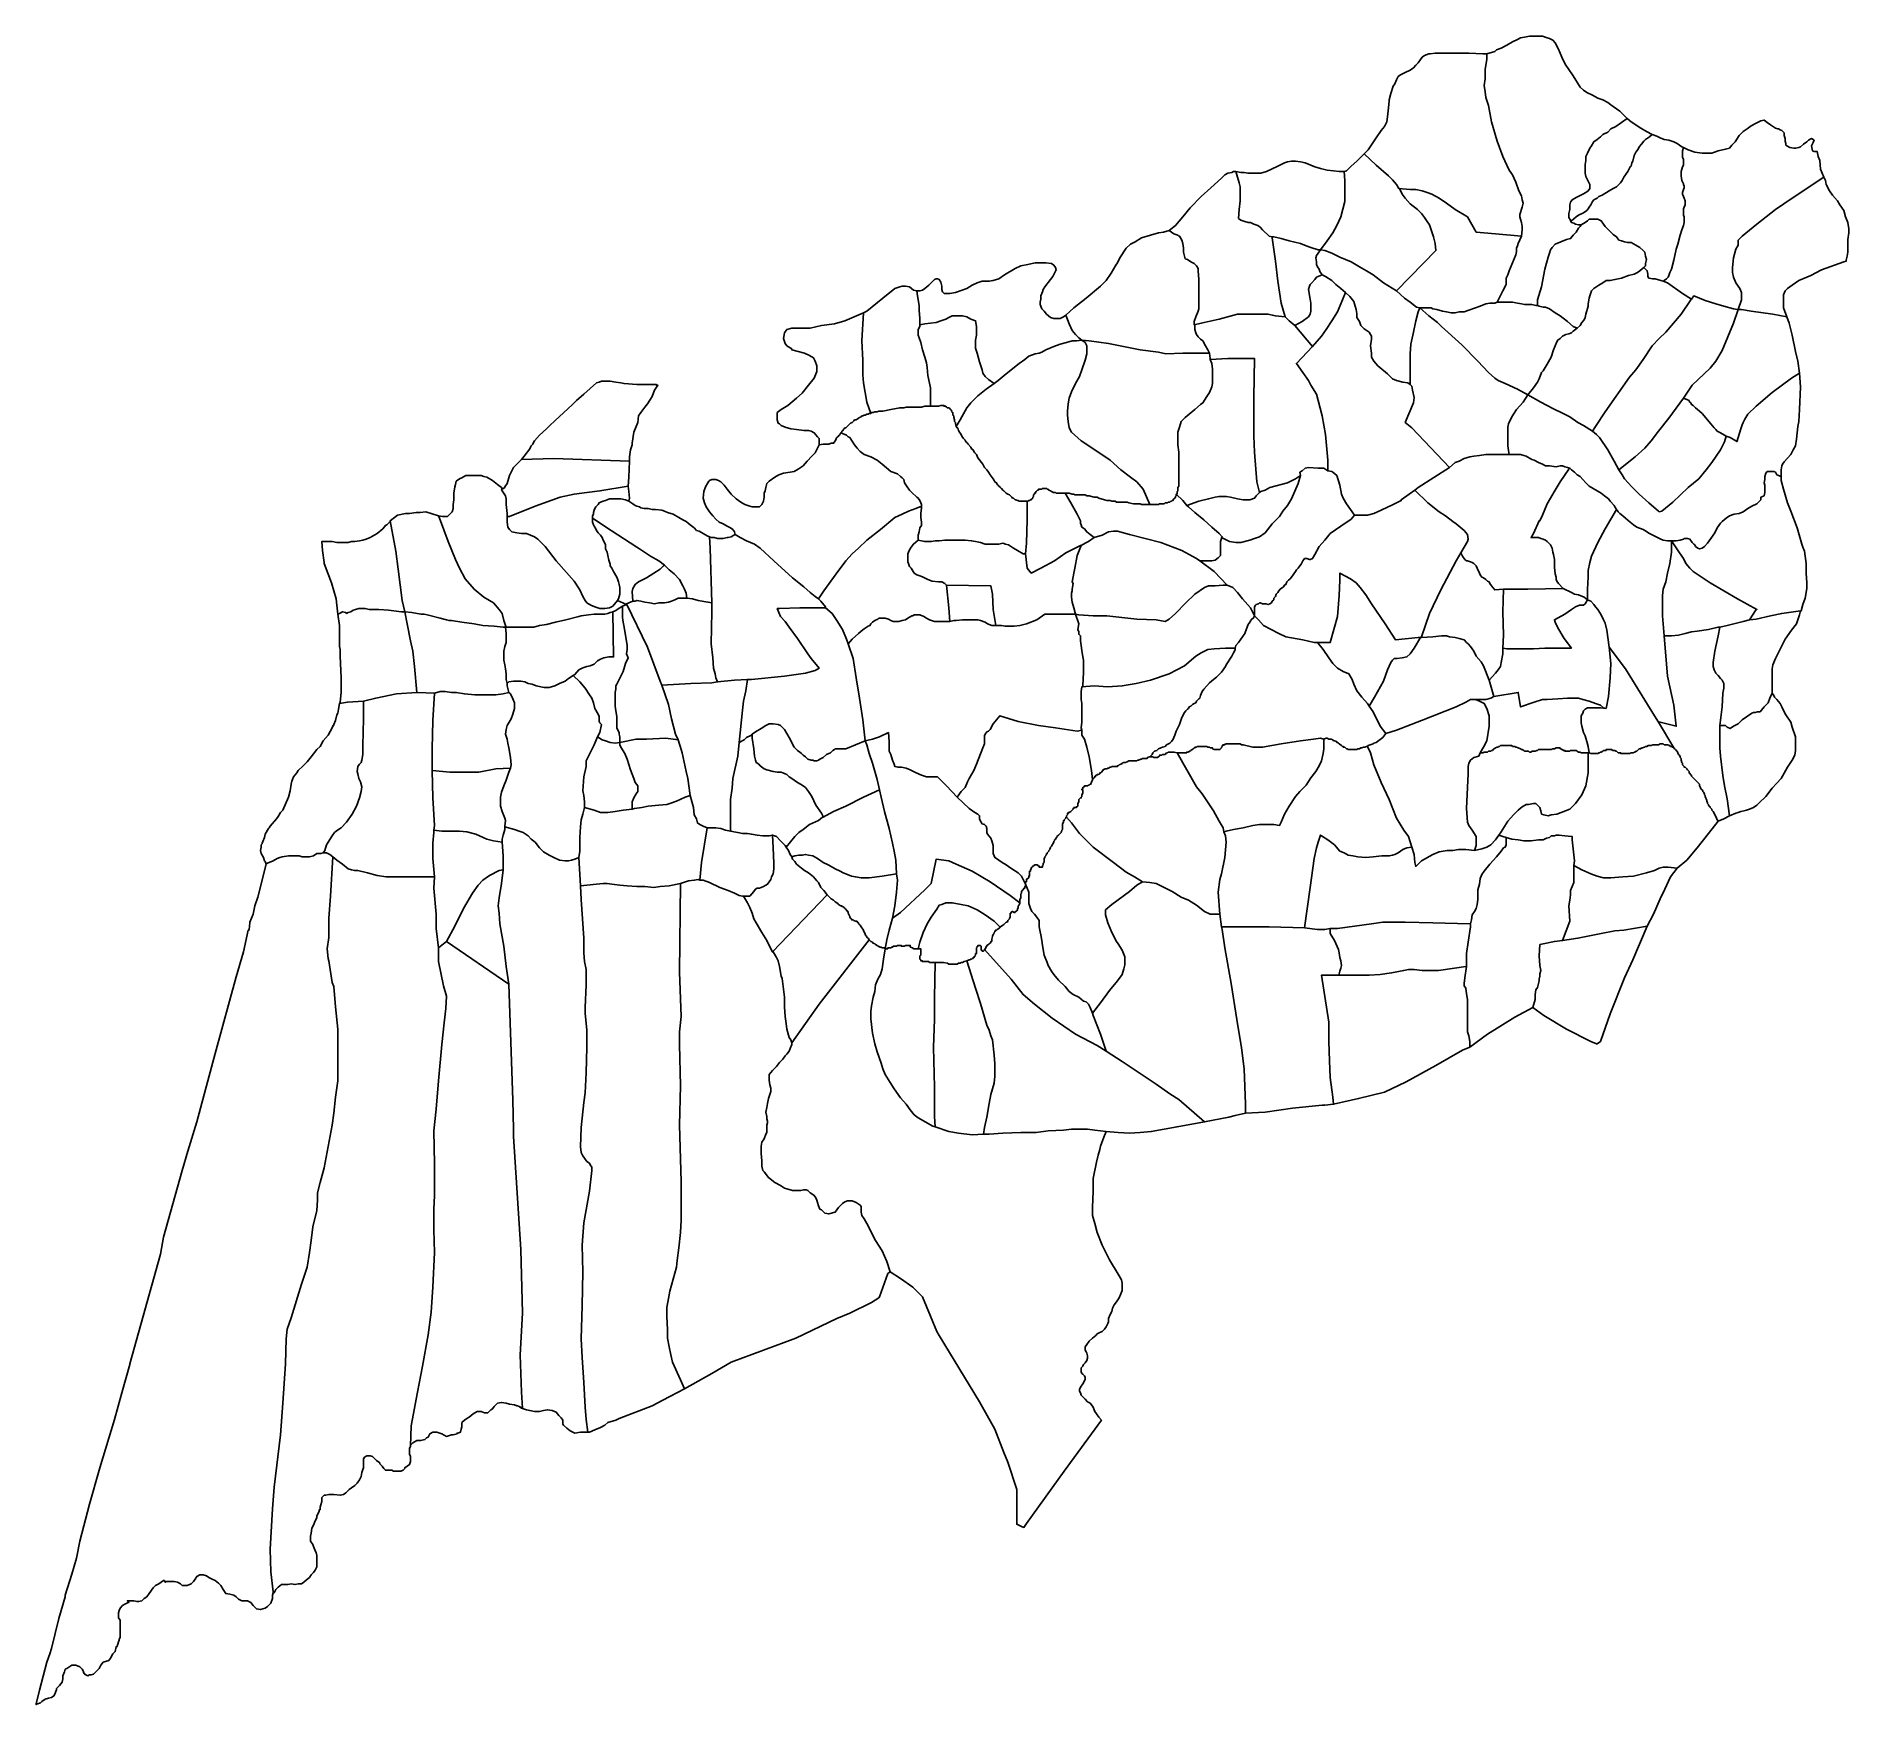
# Model space of a CAD drawing. Extents: x 50 to 241, y 15 to 190.
import ezdxf

# ---------------------------------------------------------------- set-up
doc = ezdxf.new("R2010")
doc.units = 0
doc.layers.add('URANGA', color=7, linetype='CONTINUOUS')

msp = doc.modelspace()

# ---------------------------------------------------------------- linework, layer by layer
at = {"layer": 'URANGA', "color": 2}
for points in [[(217.517278, 181.776045), (216.331899, 180.929298), (215.823878, 180.675273), (215.4852, 180.336575), (214.977179, 180.08255), (214.723169, 179.828525), (214.384488, 179.5745), (214.045807, 179.320476), (213.7918, 178.897104), (213.62246, 178.643079), (213.368449, 178.13503), (213.199109, 177.796331), (213.199109, 177.372955), (213.114438, 176.94958), (213.114438, 176.695559), (213.114438, 176.356857), (213.114438, 176.018158), (213.199109, 175.67946), (213.453119, 175.17141), (213.62246, 174.832712), (213.62246, 174.409336), (213.453119, 174.155312), (213.199109, 173.985964), (212.860428, 173.816613), (212.183066, 173.477915), (211.759719, 173.22389), (211.590378, 172.969865), (211.505708, 172.715841), (211.505708, 172.207791), (211.421038, 171.784416), (211.421038, 171.361044), (211.590378, 171.107019), (211.590378, 171.022345), (211.675049, 170.852994), (211.929059, 170.76832), (212.0984, 170.683643), (212.437077, 170.598969), (212.691087, 170.598969), (212.606417, 170.429618), (212.437077, 170.260271), (212.183066, 169.836895), (211.844389, 169.498197), (211.590378, 169.159499), (211.167028, 169.074821), (210.574336, 168.8208), (209.981648, 168.566775), (209.642968, 168.228073), (209.473627, 167.974049), (209.388957, 167.63535), (209.219617, 167.211978), (208.880936, 165.941855), (208.542259, 164.079008), (208.118908, 162.724211), (208.118908, 162.131488), (207.949567, 162.131488), (207.526216, 162.216162), (206.764188, 162.216162), (206.425507, 162.300835), (206.002156, 162.385513), (205.494135, 162.470186), (204.986117, 162.470186), (204.562766, 162.470186), (204.224086, 162.470186), (203.885405, 162.470186), (204.478096, 163.655633), (204.816777, 164.333033), (204.816777, 164.587058), (204.816777, 164.841082), (204.816777, 165.01043), (204.986117, 165.349132), (205.155458, 165.772504), (205.494135, 166.619252), (205.832816, 167.466003), (205.917486, 167.804701), (205.917486, 167.974049), (205.917486, 168.1434), (206.002156, 168.397424), (206.086826, 168.651449), (206.425507, 169.413523), (206.510177, 170.09092), (206.510177, 170.429618), (206.425507, 170.852994), (206.340837, 171.191693), (206.256167, 171.445717), (206.256167, 171.699742), (206.510177, 172.461816), (206.594848, 172.885188), (206.510177, 173.22389), (206.425507, 173.647262), (206.171497, 174.155312), (205.832816, 175.086737), (205.494135, 175.848807), (205.155458, 176.356857), (204.901447, 176.864906), (204.478096, 177.796331), (203.885405, 179.405153), (203.292717, 181.437347), (202.954036, 183.130843), (202.700026, 183.97759), (202.615355, 184.570317), (202.530685, 185.247714), (202.615355, 185.925114), (202.615355, 186.94121), (202.784696, 187.957308), (202.784696, 188.550031), (203.631394, 188.804056), (203.800735, 188.973407), (204.308756, 189.142755), (204.901447, 189.481456), (205.494135, 189.820155), (206.002156, 190.07418), (206.340837, 190.243527), (206.764188, 190.328204), (207.272206, 190.412878), (207.610886, 190.412878), (208.288248, 190.412878), (208.626929, 190.412878), (209.134946, 190.243527), (209.388957, 190.158853), (209.727638, 189.989506), (209.981648, 189.735481), (210.320329, 189.058081), (210.659006, 188.211333), (210.913017, 187.703284), (211.082357, 187.364585), (211.336368, 187.025887), (211.844389, 186.263813), (212.606417, 185.078363), (212.945098, 184.739665), (213.283779, 184.48564), (213.876467, 184.231615), (214.469158, 183.892917), (214.977179, 183.723566), (215.4852, 183.469545), (215.823878, 183.21552), (216.077888, 183.046169), (216.75525, 182.53812), (217.347938, 181.945396), (217.517278, 181.776045)], [(202.784696, 188.550031), (202.784696, 187.957308), (202.615355, 186.94121), (202.615355, 185.925114), (202.530685, 185.247714), (202.615355, 184.570317), (202.700026, 183.97759), (202.954036, 183.130843), (203.292717, 181.437347), (203.885405, 179.405153), (204.478096, 177.796331), (204.901447, 176.864906), (205.155458, 176.356857), (205.494135, 175.848807), (205.832816, 175.086737), (206.171497, 174.155312), (206.425507, 173.647262), (206.510177, 173.22389), (206.594848, 172.885188), (206.510177, 172.461816), (206.256167, 171.699742), (206.256167, 171.445717), (206.340837, 171.191693), (206.425507, 170.852994), (206.510177, 170.429618), (206.510177, 170.09092), (206.425507, 169.413523), (203.716065, 169.667548), (201.683987, 169.836895), (200.752615, 171.445717), (199.482565, 172.207791), (198.551193, 172.885188), (197.789165, 173.393238), (197.027133, 173.816613), (196.519116, 173.985964), (196.011094, 174.155312), (195.333733, 174.324663), (194.741045, 174.324663), (193.555662, 174.409336), (193.301655, 174.832712), (192.878304, 175.340761), (192.454953, 175.764134), (191.184904, 176.864906), (189.914855, 178.050356), (190.338202, 178.473728), (191.184904, 179.743851), (191.692922, 180.505925), (192.031602, 180.929298), (192.285613, 181.437347), (192.370283, 181.945396), (192.454953, 182.876818), (192.539624, 183.638892), (192.539624, 183.723566), (192.708964, 184.400966), (192.962974, 185.16304), (193.132315, 185.417065), (193.301655, 185.840437), (193.470992, 186.179135), (193.725003, 186.348486), (194.233024, 186.602511), (194.741045, 186.856536), (195.079726, 187.11056), (195.333733, 187.364585), (195.587743, 187.61861), (195.841754, 187.957308), (196.011094, 188.211333), (196.265105, 188.380684), (196.688456, 188.550031), (196.857793, 188.550031), (197.365814, 188.634709), (198.297186, 188.634709), (199.567236, 188.634709), (200.921955, 188.634709), (202.361345, 188.550031), (202.784696, 188.550031), (202.784696, 188.550031)], [(220.14205, 180.08255), (219.88804, 179.828525), (219.464689, 179.5745), (219.295349, 179.405153), (219.041338, 179.066451), (218.787331, 178.812426), (218.702661, 178.558402), (218.44865, 178.219703), (218.27931, 177.881005), (218.109969, 177.288282), (218.025299, 177.118931), (217.940629, 176.780232), (217.855959, 176.695559), (217.601948, 176.187509), (217.178601, 175.594783), (217.00926, 175.256084), (216.83992, 175.002059), (216.416569, 174.578687), (216.077888, 174.409336), (215.654537, 174.155312), (214.892509, 173.73194), (214.553828, 173.562589), (214.384488, 173.393238), (214.045807, 173.22389), (213.876467, 173.054539), (213.70713, 172.715841), (213.537789, 172.461816), (213.453119, 172.292465), (213.283779, 172.123118), (212.945098, 171.869093), (212.437077, 171.615068), (212.183066, 171.445717), (211.675049, 171.022345), (211.590378, 171.022345), (211.590378, 171.107019), (211.421038, 171.361044), (211.421038, 171.784416), (211.505708, 172.207791), (211.505708, 172.715841), (211.590378, 172.969865), (211.759719, 173.22389), (212.183066, 173.477915), (212.860428, 173.816613), (213.199109, 173.985964), (213.453119, 174.155312), (213.62246, 174.409336), (213.62246, 174.832712), (213.453119, 175.17141), (213.199109, 175.67946), (213.114438, 176.018158), (213.114438, 176.356857), (213.114438, 176.695559), (213.114438, 176.94958), (213.199109, 177.372955), (213.199109, 177.796331), (213.368449, 178.13503), (213.62246, 178.643079), (213.7918, 178.897104), (214.045807, 179.320476), (214.384488, 179.5745), (214.723169, 179.828525), (214.977179, 180.08255), (215.4852, 180.336575), (215.823878, 180.675273), (216.331899, 180.929298), (217.517278, 181.776045), (217.940629, 181.437347), (218.956668, 180.75995), (219.549359, 180.421248), (220.14205, 180.08255)], [(238.176763, 175.594783), (234.874633, 173.393238), (233.096562, 172.207791), (231.149151, 170.683643), (229.625091, 169.413523), (229.20174, 168.990148), (229.20174, 168.482098), (228.947733, 168.058726), (228.693722, 167.127301), (228.609052, 166.111206), (228.609052, 165.603156), (228.693722, 165.095107), (228.947733, 164.502384), (229.37108, 163.909657), (229.540421, 163.486285), (229.540421, 163.316934), (229.540421, 162.724211), (229.20174, 161.708112), (229.117073, 161.708112), (228.693722, 161.792789), (227.67768, 162.046814), (226.830982, 162.300835), (225.730273, 162.639537), (224.54489, 163.147587), (224.290879, 162.808885), (223.359511, 163.401611), (221.750781, 164.502384), (221.32743, 164.671731), (221.4121, 164.756409), (221.66611, 164.925756), (221.835451, 165.095107), (221.920121, 165.264454), (222.004791, 165.603156), (222.174132, 165.941855), (222.428139, 166.873276), (222.682149, 168.058726), (222.85149, 168.566775), (223.1055, 169.498197), (223.274841, 170.09092), (223.444181, 170.514296), (223.528851, 170.852994), (223.528851, 171.107019), (223.528851, 171.445717), (223.444181, 171.615068), (223.444181, 171.784416), (223.444181, 171.869093), (223.444181, 172.123118), (223.444181, 172.292465), (223.528851, 172.461816), (223.613521, 172.715841), (223.613521, 172.885188), (223.613521, 173.054539), (223.613521, 173.139213), (223.528851, 173.393238), (223.444181, 173.562589), (223.359511, 173.816613), (223.359511, 173.985964), (223.444181, 174.324663), (223.528851, 174.49401), (223.528851, 174.578687), (223.528851, 174.663361), (223.444181, 174.832712), (223.444181, 174.917386), (223.274841, 175.256084), (223.19017, 175.764134), (223.19017, 175.848807), (223.19017, 176.018158), (223.19017, 176.187509), (223.359511, 176.695559), (223.444181, 176.864906), (223.444181, 177.034257), (223.444181, 177.288282), (223.444181, 177.457629), (223.359511, 177.711654), (223.359511, 177.881005), (223.359511, 178.050356), (223.359511, 178.389054), (223.444181, 178.727753), (223.952202, 178.473728), (224.62956, 178.219703), (225.391592, 178.13503), (225.814939, 178.13503), (226.407631, 178.13503), (227.084992, 178.389054), (227.847021, 178.558402), (228.270371, 178.643079), (228.524382, 178.981777), (228.863063, 179.320476), (229.28641, 179.997876), (229.709761, 180.421248), (230.133112, 180.675273), (230.556463, 181.013971), (231.064481, 181.267996), (231.572502, 181.522021), (231.911183, 181.606698), (232.249864, 181.352673), (232.588541, 181.098649), (233.096562, 180.75995), (233.350573, 180.675273), (233.435243, 180.675273), (233.604583, 180.590599), (233.773924, 180.505925), (233.943264, 180.336575), (234.027934, 180.251901), (234.027934, 179.997876), (234.112604, 179.659174), (234.112604, 179.405153), (234.197275, 179.151128), (234.197275, 178.981777), (234.281941, 178.897104), (234.620622, 178.727753), (235.043973, 178.643079), (235.213313, 178.643079), (235.551994, 178.727753), (235.721334, 178.812426), (236.060012, 179.066451), (236.398693, 179.320476), (236.568033, 179.489827), (236.906714, 179.659174), (237.160724, 179.489827), (237.076054, 179.235802), (236.906714, 178.897104), (236.991384, 178.389054), (237.160724, 178.304377), (237.499405, 178.304377), (237.584075, 177.796331), (237.753412, 177.372955), (237.838082, 176.441534), (238.176763, 175.594783)], [(223.444181, 178.727753), (223.359511, 178.389054), (223.359511, 178.050356), (223.359511, 177.881005), (223.359511, 177.711654), (223.444181, 177.457629), (223.444181, 177.288282), (223.444181, 177.034257), (223.444181, 176.864906), (223.359511, 176.695559), (223.19017, 176.187509), (223.19017, 176.018158), (223.19017, 175.848807), (223.19017, 175.764134), (223.274841, 175.256084), (223.444181, 174.917386), (223.444181, 174.832712), (223.528851, 174.663361), (223.528851, 174.578687), (223.528851, 174.49401), (223.444181, 174.324663), (223.359511, 173.985964), (223.359511, 173.816613), (223.444181, 173.562589), (223.528851, 173.393238), (223.613521, 173.139213), (223.613521, 173.054539), (223.613521, 172.885188), (223.613521, 172.715841), (223.528851, 172.461816), (223.444181, 172.292465), (223.444181, 172.123118), (223.444181, 171.869093), (223.444181, 171.784416), (223.444181, 171.615068), (223.528851, 171.445717), (223.528851, 171.107019), (223.528851, 170.852994), (223.444181, 170.514296), (223.274841, 170.09092), (223.1055, 169.498197), (222.85149, 168.566775), (222.682149, 168.058726), (222.428139, 166.873276), (222.174132, 165.941855), (222.004791, 165.603156), (221.920121, 165.264454), (221.835451, 165.095107), (221.66611, 164.925756), (221.4121, 164.756409), (221.32743, 164.671731), (221.073419, 164.756409), (220.480731, 164.925756), (220.226721, 164.925756), (219.80337, 165.01043), (219.7187, 165.179781), (219.7187, 165.433805), (219.634029, 165.772504), (219.464689, 165.941855), (219.295349, 166.111206), (219.464689, 166.280553), (219.464689, 166.534578), (219.549359, 166.957954), (219.464689, 167.296652), (219.380019, 167.720024), (219.210678, 167.889375), (218.872001, 168.228074), (218.44865, 168.482098), (217.940629, 168.736123), (217.601948, 168.736123), (217.263267, 168.8208), (216.92459, 168.905474), (216.67058, 168.990148), (216.416569, 169.328846), (216.077888, 169.582871), (215.823878, 169.836895), (215.569867, 170.09092), (215.23119, 170.429619), (215.061849, 170.683643), (214.807839, 171.022345), (214.469158, 171.191693), (214.130477, 171.191693), (213.876467, 171.191693), (213.537789, 171.191693), (213.368449, 171.022345), (213.114438, 170.852994), (212.691087, 170.598969), (212.437077, 170.598969), (212.0984, 170.683643), (211.929059, 170.76832), (211.675049, 170.852994), (211.590378, 171.022345), (211.675049, 171.022345), (212.183066, 171.445717), (212.437077, 171.615068), (212.945098, 171.869093), (213.283779, 172.123118), (213.453119, 172.292465), (213.537789, 172.461816), (213.70713, 172.715841), (213.876467, 173.054539), (214.045807, 173.22389), (214.384488, 173.393238), (214.553828, 173.562589), (214.892509, 173.73194), (215.654537, 174.155312), (216.077888, 174.409336), (216.416569, 174.578687), (216.83992, 175.002059), (217.00926, 175.256084), (217.178601, 175.594783), (217.601948, 176.187509), (217.855959, 176.695559), (217.940629, 176.780232), (218.025299, 177.118931), (218.109969, 177.288282), (218.27931, 177.881005), (218.44865, 178.219703), (218.702661, 178.558402), (218.787331, 178.812426), (219.041338, 179.066451), (219.295349, 179.405153), (219.464689, 179.5745), (219.88804, 179.828525), (220.14205, 180.08255), (220.650068, 179.913199), (220.988749, 179.743851), (221.4121, 179.5745), (221.920121, 179.489827), (222.428139, 179.320476), (222.766819, 179.151128), (223.02083, 178.981777), (223.274841, 178.812426), (223.444181, 178.727753)], [(187.798103, 176.187509), (187.882773, 175.256084), (187.882773, 174.070638), (187.882773, 173.054539), (187.459422, 171.445717), (187.036071, 170.514296), (186.61272, 169.752222), (186.020033, 168.905474), (185.342671, 167.974049), (185.258001, 167.974049), (185.088661, 167.974049), (184.326632, 168.228073), (183.818611, 168.397424), (183.22592, 168.651449), (182.040541, 168.905474), (181.193842, 169.159499), (180.43181, 169.328846), (180.26247, 169.328846), (179.923789, 169.413523), (179.246431, 170.09092), (178.992421, 170.344945), (178.73841, 170.514296), (178.315059, 170.683643), (177.976382, 170.852994), (177.722371, 170.852994), (177.38369, 170.937668), (176.960339, 171.107019), (176.706329, 171.27637), (176.790999, 172.207791), (176.875669, 173.139213), (176.875669, 174.578687), (176.790999, 175.002059), (176.452318, 176.187509), (176.960339, 176.102832), (177.29902, 176.102832), (177.722371, 176.018158), (178.230389, 176.018158), (178.65374, 176.018158), (179.077091, 176.018158), (179.669782, 176.187509), (180.1778, 176.441534), (180.855161, 176.780232), (181.532519, 177.118931), (181.8712, 177.203604), (182.294551, 177.288282), (182.717902, 177.288282), (183.22592, 177.203604), (183.733941, 177.118931), (184.326632, 176.864906), (184.749983, 176.695559), (185.342671, 176.526208), (186.020033, 176.356857), (186.697391, 176.272183), (187.290082, 176.187509), (187.374752, 176.187509), (187.798103, 176.187509)], [(193.555662, 174.409336), (193.640333, 174.409336), (193.894343, 173.816613), (194.233024, 173.393238), (194.741045, 172.800514), (195.503073, 172.207791), (195.926424, 171.784416), (196.265105, 171.361044), (196.519116, 170.937668), (196.773126, 170.598969), (196.942463, 170.09092), (197.196474, 169.328846), (197.365814, 168.651449), (197.450484, 167.889375), (196.095765, 166.534578), (193.301655, 163.655633), (191.946932, 164.502384), (190.846223, 165.349132), (190.168862, 165.772504), (189.406833, 166.195879), (188.560131, 166.703929), (187.374752, 167.211978), (186.528054, 167.63535), (185.766022, 167.889375), (185.342671, 167.974049), (186.020033, 168.905474), (186.61272, 169.752222), (187.036071, 170.514296), (187.459422, 171.445717), (187.882773, 173.054539), (187.882773, 174.070638), (187.882773, 175.256084), (187.798103, 176.187509), (188.052114, 176.272183), (188.221454, 176.441534), (188.560131, 176.780232), (189.152823, 177.288282), (189.914855, 178.050356), (191.184904, 176.864906), (192.454953, 175.764134), (192.878304, 175.340761), (193.301655, 174.832712), (193.555662, 174.409336)], [(180.26247, 169.328846), (180.26247, 169.244172), (180.601151, 166.788603), (180.855161, 164.671731), (181.193842, 162.385513), (181.61719, 160.946042), (180.601151, 161.030715), (180.26247, 161.115389), (179.839119, 161.200063), (179.415772, 161.200063), (178.82308, 161.200063), (177.38369, 161.200063), (176.621659, 161.200063), (174.674248, 160.692017), (172.811511, 160.268641), (172.049479, 160.09929), (172.049479, 160.437992), (172.218819, 160.946042), (172.47283, 161.538765), (172.5575, 161.792789), (172.5575, 162.131488), (172.5575, 162.470186), (172.5575, 162.808885), (172.5575, 163.824983), (172.5575, 164.841082), (172.47283, 165.772504), (172.47283, 166.026528), (172.303489, 166.280553), (172.049479, 166.534578), (171.710798, 166.703929), (171.372117, 166.957954), (171.11811, 167.042627), (171.03344, 167.296652), (170.94877, 167.720024), (170.94877, 168.1434), (170.8641, 168.651449), (170.779429, 168.990148), (170.610089, 169.244172), (170.525419, 169.413523), (170.440749, 169.413523), (170.356078, 169.498197), (169.932727, 169.667548), (169.42471, 170.006246), (170.102068, 170.514296), (170.8641, 171.445717), (171.626128, 172.377142), (172.811511, 173.562589), (173.827549, 174.49401), (174.928258, 175.510109), (175.266939, 175.848807), (175.60562, 176.018158), (176.028971, 176.102832), (176.198311, 176.187509), (176.452318, 176.187509), (176.790999, 175.002059), (176.875669, 174.578687), (176.875669, 173.139213), (176.790999, 172.207791), (176.706329, 171.27637), (176.96034, 171.107019), (177.38369, 170.937668), (177.722371, 170.852994), (177.976382, 170.852994), (178.315059, 170.683643), (178.73841, 170.514296), (178.992421, 170.344945), (179.246431, 170.09092), (179.923789, 169.413523), (180.26247, 169.328846)], [(234.281941, 160.946042), (232.842551, 161.200063), (230.556463, 161.538765), (229.540421, 161.708112), (229.20174, 161.708112), (229.540421, 162.724211), (229.540421, 163.316934), (229.540421, 163.486285), (229.37108, 163.909657), (228.947733, 164.502384), (228.693722, 165.095107), (228.609052, 165.603156), (228.609052, 166.111206), (228.693722, 167.127301), (228.947733, 168.058726), (229.20174, 168.482098), (229.20174, 168.990148), (229.625091, 169.413523), (231.149151, 170.683643), (233.096562, 172.207791), (234.874633, 173.393238), (238.176763, 175.594783), (238.346103, 175.256084), (238.430774, 174.832712), (238.769454, 174.155312), (239.108135, 173.73194), (239.616153, 173.139213), (239.870163, 172.715841), (240.293514, 172.123118), (240.462855, 171.445717), (240.716865, 170.852994), (240.801536, 170.175597), (240.801536, 169.752222), (240.716865, 169.074821), (240.716865, 168.482098), (240.716865, 167.720024), (240.632195, 167.296652), (240.547525, 166.873276), (240.547525, 166.788603), (240.293514, 166.703929), (237.922753, 165.857181), (236.822044, 165.264454), (235.551994, 164.756409), (234.874633, 164.248359), (234.366611, 163.909657), (234.112604, 163.655633), (233.943264, 163.23226), (233.943264, 162.893562), (233.943264, 162.216162), (233.943264, 161.877463), (234.281941, 160.946042)], [(206.425507, 169.413523), (206.086826, 168.651449), (206.002156, 168.397424), (205.917486, 168.1434), (205.917486, 167.974049), (205.917486, 167.804701), (205.832816, 167.466003), (205.494135, 166.619252), (205.155458, 165.772504), (204.986117, 165.349132), (204.816777, 165.01043), (204.816777, 164.841082), (204.816777, 164.587058), (204.816777, 164.333033), (204.478096, 163.655633), (203.885405, 162.470186), (203.631394, 162.385513), (203.123377, 162.385513), (202.700026, 162.300835), (202.107334, 162.046814), (200.921955, 161.623438), (200.413934, 161.454088), (199.905916, 161.454088), (199.482565, 161.369414), (199.059214, 161.369414), (198.551193, 161.454088), (198.127846, 161.538765), (197.535154, 161.708112), (197.111803, 161.792789), (196.942463, 161.877463), (196.434445, 161.877463), (195.757084, 161.877463), (195.418403, 161.962137), (194.741045, 162.470186), (194.148354, 162.893562), (193.301655, 163.655633), (196.095765, 166.534578), (197.450484, 167.889375), (197.365814, 168.651449), (197.196474, 169.328846), (196.942463, 170.09092), (196.773126, 170.598969), (196.519116, 170.937668), (196.265105, 171.361044), (195.926424, 171.784416), (195.503073, 172.207791), (194.741045, 172.800514), (194.233024, 173.393238), (193.894343, 173.816613), (193.640333, 174.409336), (193.555662, 174.409336), (194.741045, 174.324663), (195.333733, 174.324663), (196.011094, 174.155312), (196.519116, 173.985964), (197.027133, 173.816613), (197.789165, 173.393238), (198.551193, 172.885188), (199.482565, 172.207791), (200.752615, 171.445717), (201.683987, 169.836895), (203.716065, 169.667548), (206.425507, 169.413523)], [(172.049479, 160.09929), (172.134149, 160.014617), (172.134149, 159.591244), (172.218819, 159.252543), (172.303489, 159.083195), (172.47283, 158.82917), (172.72684, 158.575146), (172.980847, 158.405795), (173.234858, 157.897745), (173.488869, 157.474373), (173.658209, 157.135671), (173.573539, 157.135671), (172.980847, 157.135671), (172.72684, 157.135671), (170.8641, 157.135671), (169.086029, 157.050998), (168.323997, 157.220348), (166.376586, 157.474373), (163.074456, 158.15177), (161.042375, 158.405795), (160.280346, 158.490468), (159.941666, 158.744493), (159.602985, 159.083195), (159.264308, 159.506567), (158.925627, 160.183968), (158.586946, 161.115389), (159.433645, 161.877463), (160.703697, 162.893562), (162.227757, 164.163682), (162.820445, 164.756409), (163.328466, 165.518479), (163.836488, 166.365227), (164.005828, 166.619252), (164.259839, 167.127301), (164.937197, 168.1434), (165.360548, 168.566775), (165.868569, 168.8208), (166.545927, 169.244172), (167.477299, 169.498197), (168.323997, 169.752222), (168.832018, 169.836895), (169.42471, 170.006246), (169.932727, 169.667548), (170.356078, 169.498197), (170.440749, 169.413523), (170.525419, 169.413523), (170.610089, 169.244172), (170.779429, 168.990148), (170.8641, 168.651449), (170.94877, 168.1434), (170.94877, 167.720024), (171.03344, 167.296652), (171.11811, 167.042627), (171.372117, 166.957954), (171.710798, 166.703929), (172.049479, 166.534578), (172.303489, 166.280553), (172.47283, 166.026529), (172.47283, 165.772504), (172.5575, 164.841082), (172.5575, 163.824984), (172.5575, 162.808885), (172.5575, 162.470186), (172.5575, 162.131488), (172.5575, 161.792789), (172.47283, 161.538765), (172.218819, 160.946042), (172.049479, 160.437992), (172.049479, 160.09929)], [(219.295349, 166.111206), (219.126008, 166.026528), (218.872001, 165.772504), (218.61799, 165.603156), (218.27931, 165.433805), (217.686618, 165.264454), (216.92459, 165.01043), (216.247229, 164.841082), (215.739207, 164.756409), (215.31586, 164.756409), (214.977179, 164.502384), (214.553828, 164.248359), (214.045807, 163.909657), (213.7918, 163.655633), (213.62246, 163.147587), (213.537789, 162.893562), (213.453119, 162.300835), (213.453119, 162.046814), (213.199109, 161.200063), (213.114438, 160.861364), (213.029768, 160.60734), (212.775758, 160.353315), (212.606417, 160.014617), (212.267737, 159.760592), (211.844389, 159.929943), (211.251698, 160.437992), (210.489666, 161.030715), (209.981648, 161.369414), (209.388957, 161.792789), (208.965606, 161.962137), (208.711599, 161.962137), (208.288248, 162.046814), (208.118908, 162.131488), (208.118908, 162.724211), (208.542259, 164.079008), (208.880936, 165.941855), (209.219617, 167.211978), (209.388957, 167.63535), (209.473627, 167.974049), (209.642968, 168.228073), (209.981648, 168.566775), (210.574336, 168.8208), (211.167028, 169.074821), (211.590378, 169.159499), (211.844389, 169.498197), (212.183066, 169.836895), (212.437077, 170.260271), (212.606417, 170.429618), (212.691087, 170.598969), (213.114438, 170.852994), (213.368449, 171.022345), (213.537789, 171.191693), (213.876467, 171.191693), (214.130477, 171.191693), (214.469158, 171.191693), (214.807839, 171.022345), (215.061849, 170.683643), (215.23119, 170.429618), (215.569867, 170.09092), (215.823878, 169.836895), (216.077888, 169.582871), (216.416569, 169.328846), (216.67058, 168.990148), (216.92459, 168.905474), (217.263267, 168.8208), (217.601948, 168.736123), (217.940629, 168.736123), (218.44865, 168.482098), (218.872001, 168.228073), (219.210678, 167.889375), (219.380019, 167.720024), (219.464689, 167.296652), (219.549359, 166.957954), (219.464689, 166.534578), (219.464689, 166.280553), (219.295349, 166.111206)], [(185.342671, 167.974049), (185.088661, 167.63535), (184.91932, 167.381326), (184.834653, 167.127301), (184.91932, 166.703929), (184.91932, 166.449904), (185.00399, 166.195879), (185.173331, 165.941855), (185.258001, 165.68783), (185.512011, 165.349132), (185.342671, 165.264454), (184.91932, 165.095107), (184.749983, 164.841082), (184.411302, 164.502384), (184.241962, 164.333033), (184.157292, 164.163682), (184.072622, 163.824983), (184.241962, 162.808885), (184.326632, 162.385513), (184.326632, 161.962137), (184.326632, 161.538765), (184.241962, 161.200063), (184.072622, 160.946042), (183.39526, 160.437992), (182.633232, 160.014617), (182.040541, 160.522666), (181.61719, 160.946042), (181.193842, 162.385513), (180.855161, 164.671731), (180.601151, 166.788603), (180.26247, 169.244172), (180.26247, 169.328846), (180.43181, 169.328846), (181.193842, 169.159499), (182.040541, 168.905474), (183.22592, 168.651449), (183.818611, 168.397424), (184.326632, 168.228073), (185.088661, 167.974049), (185.258001, 167.974049), (185.342671, 167.974049)], [(185.342671, 167.974049), (185.766022, 167.889375), (186.528054, 167.63535), (187.374752, 167.211978), (188.560131, 166.703929), (189.406833, 166.195879), (190.168862, 165.772504), (190.846223, 165.349132), (191.946932, 164.502384), (193.301655, 163.655633), (194.148354, 162.893562), (194.741045, 162.470186), (195.418403, 161.962137), (195.757084, 161.877463), (195.587743, 161.454088), (195.333733, 160.522666), (195.079726, 159.33722), (194.825715, 158.067096), (194.741045, 157.050998), (194.741045, 155.442176), (194.741045, 154.087378), (194.741045, 153.833354), (194.487034, 154.002705), (193.979013, 154.087378), (193.301655, 154.256729), (192.878304, 154.426077), (192.370283, 154.934126), (191.354244, 155.780874), (190.930893, 156.288923), (190.676883, 156.712299), (190.676883, 157.135671), (190.592213, 157.897745), (190.676883, 158.575146), (190.676883, 158.913844), (190.592213, 159.083195), (190.422872, 159.33722), (189.914855, 159.675918), (189.576174, 160.014617), (189.406833, 160.437992), (189.152823, 160.861364), (189.152823, 161.28474), (189.068153, 161.708112), (188.983482, 162.046814), (188.814142, 162.55486), (188.390791, 163.062909), (187.967444, 163.486285), (187.459422, 163.909657), (186.951401, 164.333033), (186.528054, 164.756409), (185.850692, 165.179781), (185.512012, 165.349132), (185.258001, 165.68783), (185.173331, 165.941855), (185.00399, 166.195879), (184.91932, 166.449904), (184.91932, 166.703929), (184.834653, 167.127301), (184.91932, 167.381326), (185.088661, 167.63535), (185.342671, 167.974049), (185.342671, 167.974049)], [(158.586946, 161.115389), (158.925627, 160.183968), (159.264308, 159.506567), (159.602985, 159.083195), (159.941666, 158.744493), (160.280346, 158.490468), (159.687655, 158.405795), (159.264308, 158.405795), (158.671616, 158.236447), (157.994255, 158.067096), (157.316897, 157.813072), (156.470195, 157.474373), (156.046844, 157.220348), (155.792837, 157.135671), (155.369486, 157.050998), (154.692124, 156.796973), (154.268773, 156.458274), (153.676085, 156.034899), (152.321366, 154.934126), (151.474664, 154.256729), (151.051313, 153.918031), (150.458625, 154.341403), (150.119944, 154.680102), (149.865934, 155.018803), (149.781264, 155.357502), (149.527253, 156.20425), (149.273242, 157.135671), (149.103902, 157.643721), (149.103902, 157.982423), (149.103902, 158.490468), (149.188572, 158.998518), (149.188572, 159.506567), (149.188572, 159.929943), (149.103902, 160.522666), (148.595884, 160.692017), (148.172533, 160.946042), (147.749182, 161.030715), (147.410502, 161.030715), (147.071824, 161.030715), (146.648473, 161.030715), (146.309793, 160.861364), (145.971112, 160.692017), (145.463094, 160.522666), (144.955073, 160.353315), (144.362382, 160.268641), (143.769694, 160.183968), (143.261673, 160.09929), (143.261673, 160.437992), (143.261673, 160.776691), (143.177002, 161.623438), (143.177002, 162.131488), (143.007662, 163.147587), (142.922992, 163.655633), (143.261673, 163.655633), (143.515683, 163.74031), (143.769694, 163.909657), (144.193041, 164.248359), (144.616392, 164.671731), (144.785733, 164.841082), (144.955073, 164.925756), (145.124413, 164.925756), (145.293754, 164.841082), (145.463094, 164.587058), (145.547764, 164.163682), (145.547764, 163.909657), (145.547764, 163.824983), (145.632435, 163.570959), (145.801771, 163.401611), (146.140452, 163.401611), (146.394463, 163.401611), (146.987154, 163.486285), (148.172533, 163.909657), (148.765225, 164.248359), (149.273242, 164.502384), (149.781264, 164.671731), (150.373955, 164.671731), (150.543295, 164.671731), (150.966643, 164.756409), (151.559334, 164.925756), (152.152025, 165.349132), (153.252734, 166.026528), (153.845426, 166.280553), (154.607454, 166.449904), (155.369486, 166.619252), (156.046844, 166.619252), (156.470195, 166.619252), (157.062886, 166.534578), (157.316897, 166.365227), (157.486237, 166.111206), (157.570907, 165.857181), (157.401567, 165.518479), (157.232227, 165.179781), (156.978216, 164.841082), (156.385525, 164.079008), (156.216184, 163.824983), (156.131514, 163.570959), (155.962174, 163.147587), (155.962174, 162.808885), (155.877507, 162.470186), (155.877507, 162.216162), (156.046844, 161.792789), (156.300854, 161.538765), (156.554865, 161.200063), (156.978216, 160.861364), (157.316897, 160.776691), (157.570907, 160.776691), (157.994255, 160.776691), (158.332936, 160.946042), (158.586946, 161.115389)], [(221.32743, 164.671731), (221.750781, 164.502384), (223.359511, 163.401611), (224.290879, 162.808885), (224.206209, 162.724211), (223.19017, 161.200063), (221.58144, 159.33722), (220.904079, 158.659819), (220.14205, 157.897745), (219.210678, 156.458274), (218.44865, 155.357502), (217.771289, 154.595428), (215.23119, 150.954412), (214.215147, 149.430264), (213.876467, 148.922214), (212.945098, 149.514937), (212.352407, 149.853639), (211.505708, 150.446363), (210.828347, 150.785061), (209.727638, 151.29311), (208.457588, 151.970507), (207.102865, 152.732581), (207.695557, 153.494655), (208.118908, 154.087378), (208.288248, 154.426077), (208.542259, 155.103477), (208.711599, 155.272828), (209.134946, 155.950225), (209.558297, 156.712299), (209.812308, 157.474373), (210.150989, 158.321121), (210.235659, 158.490468), (210.489666, 158.659819), (210.743677, 158.913844), (211.082357, 159.083195), (211.421038, 159.167869), (211.675049, 159.252543), (211.844389, 159.421894), (212.267736, 159.760592), (212.606417, 160.014617), (212.775758, 160.353315), (213.029768, 160.60734), (213.114438, 160.861364), (213.199109, 161.200063), (213.453119, 162.046814), (213.453119, 162.300835), (213.537789, 162.893562), (213.62246, 163.147587), (213.7918, 163.655633), (214.045807, 163.909657), (214.553828, 164.248359), (214.977179, 164.502384), (215.31586, 164.756409), (215.739207, 164.756409), (216.247229, 164.841082), (216.92459, 165.01043), (217.686618, 165.264454), (218.27931, 165.433805), (218.61799, 165.603156), (218.872001, 165.772504), (219.126008, 166.026529), (219.295349, 166.111206), (219.464689, 165.941855), (219.634029, 165.772504), (219.718699, 165.433805), (219.718699, 165.179781), (219.80337, 165.01043), (220.226721, 164.925756), (220.480731, 164.925756), (221.073419, 164.756409), (221.32743, 164.671731)], [(142.922992, 163.655633), (143.007662, 163.147587), (143.177002, 162.131488), (143.177002, 161.623438), (143.261673, 160.776691), (143.261673, 160.437992), (143.261673, 160.09929), (143.261673, 159.929943), (143.092332, 159.591244), (143.092332, 159.33722), (143.092332, 158.998518), (143.177002, 158.744493), (143.346343, 158.236447), (143.515683, 157.474373), (143.769694, 156.712299), (143.939034, 156.119576), (144.023701, 155.611527), (144.108371, 154.764779), (144.362382, 153.494655), (144.362382, 153.07128), (144.362382, 151.547135), (144.277711, 151.547135), (144.193041, 151.547135), (144.108371, 151.547135), (143.939034, 151.547135), (143.769694, 151.547135), (143.431013, 151.462461), (143.261673, 151.462461), (143.177002, 151.462461), (143.007662, 151.462461), (142.584311, 151.462461), (142.414971, 151.462461), (142.245634, 151.462461), (141.991623, 151.462461), (141.822283, 151.462461), (141.568272, 151.377784), (141.314262, 151.377784), (141.144921, 151.377784), (140.213553, 151.208437), (139.366851, 151.039086), (139.11284, 151.039086), (138.9435, 151.039086), (138.774163, 150.954412), (138.520152, 150.954412), (138.350812, 150.869735), (138.181472, 150.869735), (138.096801, 150.785061), (137.67345, 151.970507), (137.33477, 154.002705), (137.250099, 154.849453), (137.250099, 156.373601), (137.165429, 158.405795), (137.33477, 161.369414), (137.67345, 161.538765), (139.366851, 162.893562), (140.6369, 163.909657), (141.144921, 164.079008), (141.398932, 164.163682), (141.737613, 164.163682), (142.160964, 164.079008), (142.584311, 163.74031), (142.922992, 163.655633)], [(187.967444, 163.486285), (187.628763, 162.724211), (187.120742, 161.454088), (186.528054, 160.522666), (185.935362, 159.591244), (185.427341, 158.913844), (184.495973, 157.813072), (182.633232, 160.014617), (183.39526, 160.437992), (184.072622, 160.946042), (184.241962, 161.200063), (184.326632, 161.538765), (184.326632, 161.962137), (184.326632, 162.385513), (184.241962, 162.808885), (184.072622, 163.824984), (184.157292, 164.163682), (184.241962, 164.333033), (184.411302, 164.502384), (184.749983, 164.841082), (184.91932, 165.095107), (185.342671, 165.264454), (185.512011, 165.349132), (185.850692, 165.179781), (186.528054, 164.756409), (186.951401, 164.333033), (187.459422, 163.909657), (187.967444, 163.486285)], [(194.741045, 153.833354), (194.910385, 153.664006), (194.995056, 153.240631), (195.164392, 152.478557), (195.079726, 151.885833), (194.233024, 149.853639), (194.910385, 149.260913), (198.889874, 145.111847), (195.587743, 142.994976), (195.249063, 142.740951), (194.656375, 142.317579), (193.809673, 141.724856), (193.809673, 141.640179), (192.962974, 141.216807), (191.692922, 140.624084), (190.930893, 140.285382), (190.253532, 140.116034), (189.745514, 140.116034), (188.898812, 140.116034), (188.052114, 141.301481), (187.713433, 141.894204), (187.544093, 142.317579), (187.374752, 143.249001), (187.036071, 144.2651), (186.61272, 144.603798), (186.528054, 144.688475), (186.104703, 144.773149), (186.104703, 145.873922), (185.850692, 148.583516), (185.512011, 150.531036), (185.088661, 152.139858), (184.91932, 152.817259), (184.326632, 153.74868), (184.072622, 154.256729), (183.47993, 155.103477), (182.802572, 156.034899), (184.495973, 157.813072), (185.427341, 158.913844), (185.935362, 159.591244), (186.528054, 160.522666), (187.120742, 161.454088), (187.628763, 162.724211), (187.967444, 163.486285), (188.390791, 163.062909), (188.814142, 162.55486), (188.983482, 162.046814), (189.068153, 161.708112), (189.152823, 161.28474), (189.152823, 160.861364), (189.406833, 160.437992), (189.576174, 160.014617), (189.914855, 159.675918), (190.422872, 159.33722), (190.592213, 159.083195), (190.676883, 158.913844), (190.676883, 158.575146), (190.592213, 157.897745), (190.676883, 157.135671), (190.676883, 156.712299), (190.930893, 156.288923), (191.354244, 155.780874), (192.370283, 154.934126), (192.878304, 154.426077), (193.301655, 154.256729), (193.979013, 154.087378), (194.487034, 154.002705), (194.741045, 153.833354)], [(207.102865, 152.732581), (206.594848, 151.970507), (205.917486, 151.208437), (205.409465, 150.446363), (205.070788, 149.684288), (204.986117, 149.34559), (204.986117, 148.837541), (204.986117, 148.414165), (204.986117, 147.821442), (204.986117, 147.39807), (205.070788, 146.89002), (205.155458, 146.466645), (202.700026, 146.466645), (202.022664, 146.381971), (201.429976, 146.297297), (201.006625, 146.21262), (200.413934, 146.043273), (199.905916, 145.789248), (199.482565, 145.619897), (198.889874, 145.111847), (194.910385, 149.260913), (194.233024, 149.853639), (195.079726, 151.885833), (195.164392, 152.478557), (194.995056, 153.240631), (194.910385, 153.664006), (194.741045, 153.833354), (194.741045, 154.087378), (194.741045, 155.442176), (194.741045, 157.050998), (194.825715, 158.067096), (195.079726, 159.33722), (195.333733, 160.522666), (195.587743, 161.454088), (195.757084, 161.877463), (196.688456, 161.030715), (197.619825, 160.353315), (198.043176, 159.929943), (200.159927, 157.982423), (201.853327, 156.288923), (202.954036, 155.103477), (203.631394, 154.510754), (203.970075, 154.256729), (204.732107, 153.918031), (206.002156, 153.325304), (207.102865, 152.732581)], [(208.118908, 162.131488), (208.288248, 162.046814), (208.711599, 161.962137), (208.965606, 161.962137), (209.388957, 161.792789), (209.981648, 161.369414), (210.489666, 161.030715), (211.251698, 160.437992), (211.844389, 159.929943), (212.267736, 159.760592), (211.844389, 159.421894), (211.675049, 159.252543), (211.421038, 159.167869), (211.082357, 159.083195), (210.743677, 158.913844), (210.489666, 158.659819), (210.235659, 158.490468), (210.150989, 158.321121), (209.812308, 157.474373), (209.558297, 156.712299), (209.134946, 155.950225), (208.711599, 155.272828), (208.542259, 155.103477), (208.288248, 154.426077), (208.118908, 154.087378), (207.695557, 153.494655), (207.102865, 152.732581), (206.002156, 153.325304), (204.732107, 153.918031), (203.970075, 154.256729), (203.631394, 154.510754), (202.954036, 155.103477), (201.853327, 156.288923), (200.159927, 157.982423), (198.043176, 159.929943), (197.619825, 160.353315), (196.688456, 161.030715), (195.757084, 161.877463), (196.434445, 161.877463), (196.942463, 161.877463), (197.111803, 161.792789), (197.535154, 161.708112), (198.127846, 161.538765), (198.551193, 161.454088), (199.059214, 161.369414), (199.482565, 161.369414), (199.905916, 161.454088), (200.413934, 161.454088), (200.921955, 161.623438), (202.107334, 162.046814), (202.700026, 162.300835), (203.123377, 162.385513), (203.631394, 162.385513), (203.885405, 162.470186), (204.224086, 162.470186), (204.562766, 162.470186), (204.986117, 162.470186), (205.494135, 162.470186), (206.002156, 162.385513), (206.425507, 162.300835), (206.764188, 162.216162), (207.526216, 162.216162), (207.949567, 162.131488), (208.118908, 162.131488), (208.118908, 162.131488)], [(229.20174, 161.708112), (228.693722, 160.268641), (228.101031, 158.82917), (227.50834, 157.389696), (226.830982, 156.288923), (226.23829, 155.526853), (224.37555, 153.74868), (223.444181, 152.393883), (221.920121, 150.277012), (220.819408, 148.922214), (220.05738, 147.906116), (219.380019, 147.144045), (218.36398, 146.21262), (216.67058, 144.857823), (216.162558, 145.789248), (215.4852, 146.974694), (214.638498, 148.244818), (214.299818, 148.583516), (213.876467, 148.922214), (214.215147, 149.430264), (215.23119, 150.954412), (217.771289, 154.595428), (218.44865, 155.357502), (219.210678, 156.458274), (220.14205, 157.897745), (220.904079, 158.659819), (221.58144, 159.33722), (223.19017, 161.200063), (224.206209, 162.724211), (224.290879, 162.808885), (224.54489, 163.147587), (225.730273, 162.639537), (226.830982, 162.300835), (227.67768, 162.046814), (228.693722, 161.792789), (229.117073, 161.708112), (229.20174, 161.708112)], [(138.096801, 150.785061), (137.927461, 150.785061), (137.842791, 150.700387), (137.67345, 150.700387), (137.50411, 150.61571), (137.41944, 150.61571), (137.250099, 150.531036), (137.165429, 150.531036), (137.080763, 150.446363), (136.911422, 150.361689), (136.826752, 150.277012), (136.657412, 150.192338), (136.572741, 150.107664), (136.403401, 150.107664), (136.318731, 150.022987), (136.234061, 149.938313), (136.14939, 149.853639), (135.98005, 149.768962), (135.89538, 149.684288), (135.81071, 149.599615), (135.726039, 149.514937), (135.472029, 149.260913), (135.387362, 149.260913), (135.302692, 149.176239), (135.218022, 149.091565), (135.218022, 149.006892), (135.133352, 149.006892), (135.048681, 148.922214), (135.048681, 148.837541), (134.964011, 148.752867), (134.879341, 148.66819), (134.879341, 148.583516), (134.794671, 148.498842), (134.62533, 148.329491), (134.54066, 148.244818), (134.45599, 148.16014), (134.45599, 148.075467), (134.37132, 147.906116), (134.28665, 147.821442), (134.28665, 147.736768), (134.20198, 147.736768), (134.20198, 147.652094), (134.117309, 147.652094), (134.032639, 147.652094), (133.947969, 147.652094), (133.693962, 147.567417), (133.524621, 147.567417), (133.355281, 147.567417), (133.270611, 147.567417), (133.101271, 147.567417), (132.67792, 147.482743), (132.67792, 148.16014), (132.508579, 148.329491), (132.169898, 148.752867), (131.831221, 148.922214), (131.577211, 149.006892), (131.069189, 149.006892), (130.307161, 149.091565), (129.71447, 149.176239), (129.121778, 149.34559), (128.698427, 149.514937), (128.529091, 149.684288), (128.35975, 149.768962), (128.27508, 150.107664), (128.27508, 150.277012), (128.27508, 150.531036), (128.27508, 150.869735), (128.698427, 151.208437), (129.375789, 151.631809), (130.307161, 152.393883), (130.899849, 152.901932), (131.577211, 153.74868), (132.169898, 154.510754), (132.423909, 155.188151), (132.423909, 155.780874), (132.254569, 156.288923), (132.085228, 156.627625), (131.661881, 156.88165), (131.15386, 157.135671), (129.79914, 157.474373), (129.79914, 157.559047), (129.291119, 157.897745), (129.121778, 158.15177), (128.952438, 158.659819), (129.037108, 159.252543), (129.291119, 159.591244), (129.79914, 159.760592), (129.96848, 159.760592), (130.815179, 159.760592), (130.899849, 159.760592), (131.746551, 159.760592), (132.93193, 160.014617), (134.28665, 160.183968), (135.387362, 160.522666), (137.33477, 161.369414), (137.165429, 158.405795), (137.250099, 156.373601), (137.250099, 154.849453), (137.33477, 154.002705), (137.67345, 151.970507), (138.096801, 150.785061)], [(151.051313, 153.918031), (150.204614, 153.325304), (149.865934, 153.07128), (149.357913, 152.647908), (148.595884, 151.885833), (148.172533, 151.377784), (147.495172, 150.107664), (147.071824, 149.430264), (146.987154, 149.684288), (146.987154, 149.768962), (146.987154, 149.853639), (146.902484, 149.938313), (146.902484, 150.107664), (146.817814, 150.361689), (146.817814, 150.531036), (146.733144, 150.61571), (146.733144, 150.700387), (146.733144, 150.785061), (146.733144, 150.869735), (146.648473, 150.869735), (146.648473, 150.954412), (146.563803, 151.039086), (146.563803, 151.123759), (146.479133, 151.208437), (146.394463, 151.29311), (146.309793, 151.377784), (146.140452, 151.377784), (146.055782, 151.462461), (145.971112, 151.547135), (145.886442, 151.547135), (145.801771, 151.547135), (145.801771, 151.631809), (145.717101, 151.631809), (145.632435, 151.631809), (145.547764, 151.631809), (145.463094, 151.631809), (145.209084, 151.547135), (145.124413, 151.547135), (145.039743, 151.547135), (144.955073, 151.547135), (144.870403, 151.547135), (144.785733, 151.547135), (144.701062, 151.547135), (144.362382, 151.547135), (144.362382, 153.07128), (144.362382, 153.494655), (144.108371, 154.764779), (144.023701, 155.611527), (143.939034, 156.119576), (143.769694, 156.712299), (143.515683, 157.474373), (143.346343, 158.236447), (143.177002, 158.744493), (143.092332, 158.998518), (143.092332, 159.33722), (143.092332, 159.591244), (143.261673, 159.929943), (143.261673, 160.09929), (143.769694, 160.183968), (144.362382, 160.268641), (144.955073, 160.353315), (145.463094, 160.522666), (145.971112, 160.692017), (146.309793, 160.861364), (146.648473, 161.030715), (147.071824, 161.030715), (147.410502, 161.030715), (147.749182, 161.030715), (148.172533, 160.946042), (148.595884, 160.692017), (149.103902, 160.522666), (149.188572, 159.929943), (149.188572, 159.506567), (149.188572, 158.998518), (149.103902, 158.490468), (149.103902, 157.982423), (149.103902, 157.643721), (149.273242, 157.135671), (149.527253, 156.20425), (149.781264, 155.357502), (149.865934, 155.018804), (150.119944, 154.680102), (150.458625, 154.341403), (151.051313, 153.918031)], [(181.61719, 160.946042), (182.040541, 160.522666), (182.633232, 160.014617), (184.495973, 157.813072), (182.802572, 156.034899), (183.47993, 155.103477), (184.072622, 154.256729), (184.326632, 153.74868), (184.91932, 152.817259), (185.088661, 152.139858), (185.512011, 150.531036), (185.850692, 148.583516), (186.104703, 145.873922), (186.104703, 144.773149), (185.681352, 145.027174), (185.088661, 145.027174), (184.072622, 145.111847), (183.733941, 145.027174), (183.39526, 144.773149), (183.141253, 144.603798), (183.22592, 144.2651), (182.717902, 143.926401), (182.209881, 143.672377), (181.8712, 143.503026), (180.008459, 142.994976), (179.500442, 142.740952), (179.077091, 142.571604), (178.90775, 142.486927), (178.65374, 143.587703), (178.399729, 146.720669), (178.315059, 148.414165), (178.315059, 150.446363), (178.315059, 152.478557), (178.399729, 156.542948), (178.145719, 156.542948), (175.60562, 156.542948), (173.742879, 156.458274), (173.742879, 156.542948), (173.658209, 157.135671), (173.573539, 157.135671), (173.658209, 157.135671), (173.488869, 157.474373), (173.234858, 157.897745), (172.980847, 158.405795), (172.72684, 158.575146), (172.47283, 158.82917), (172.303489, 159.083195), (172.218819, 159.252543), (172.134149, 159.591244), (172.134149, 160.014617), (172.049479, 160.09929), (172.811511, 160.268641), (174.674248, 160.692017), (176.621659, 161.200063), (177.38369, 161.200063), (178.82308, 161.200063), (179.415772, 161.200063), (179.839119, 161.200063), (180.26247, 161.115389), (180.601151, 161.030715), (181.61719, 160.946042)], [(229.20174, 161.708112), (229.540421, 161.708112), (230.556463, 161.538765), (232.842551, 161.200063), (234.281941, 160.946042), (234.535952, 160.268641), (234.874633, 158.998518), (235.213313, 157.305022), (235.467324, 156.288923), (235.636664, 155.018803), (234.789962, 154.510754), (232.757881, 152.986606), (231.064481, 151.547135), (230.217782, 150.700387), (229.879102, 150.192338), (229.709761, 149.853639), (229.625091, 149.599615), (229.455751, 149.176239), (229.032403, 147.821442), (228.947733, 147.906116), (228.355042, 148.244818), (227.931691, 148.414165), (227.76235, 148.498842), (227.339003, 148.752867), (227.000322, 148.922214), (226.830982, 149.091565), (226.661641, 149.260913), (226.322961, 149.684288), (225.391592, 150.785061), (225.137581, 151.039086), (224.71423, 151.377784), (224.46022, 151.631809), (224.290879, 151.716482), (224.206209, 151.885833), (224.036872, 152.055184), (224.036872, 152.139858), (223.867532, 152.224532), (223.444181, 152.393883), (224.37555, 153.74868), (226.23829, 155.526853), (226.830982, 156.288923), (227.50834, 157.389696), (228.101031, 158.82917), (228.693722, 160.268641), (229.20174, 161.708112), (229.20174, 161.708112)], [(167.392629, 141.216807), (167.223288, 141.216807), (167.138618, 141.216807), (166.969278, 141.216807), (166.715267, 141.216807), (166.545927, 141.216807), (166.376586, 141.301481), (165.953239, 141.301481), (165.783899, 141.301481), (165.699228, 141.301481), (165.191207, 141.386154), (165.021867, 141.470832), (164.852526, 141.470832), (164.683186, 141.470832), (164.598516, 141.470832), (164.513846, 141.470832), (164.175168, 141.470832), (164.090498, 141.470832), (164.005828, 141.470832), (163.921158, 141.470832), (163.751817, 141.555505), (163.582477, 141.555505), (163.413137, 141.555505), (163.243796, 141.640179), (163.159126, 141.640179), (163.074456, 141.640179), (162.905115, 141.640179), (162.651108, 141.724856), (162.058417, 141.894204), (161.889077, 141.978881), (161.719736, 141.978881), (161.550396, 141.978881), (161.042375, 142.148228), (160.957708, 142.148228), (160.788368, 142.148228), (160.619027, 142.232906), (160.534357, 142.232906), (160.365017, 142.232906), (160.280346, 142.232906), (160.195676, 142.232906), (160.111006, 142.232906), (159.772325, 142.232906), (159.687655, 142.232906), (159.602985, 142.232906), (159.518315, 142.232906), (159.433645, 142.317579), (159.264308, 142.317579), (158.925627, 142.402253), (158.840957, 142.402253), (158.756286, 142.402253), (158.671616, 142.402253), (158.586946, 142.402253), (158.502276, 142.402253), (158.332936, 142.402253), (157.994255, 142.402253), (157.909585, 142.402253), (157.740244, 142.402253), (157.655574, 142.402253), (157.570907, 142.402253), (157.486237, 142.486927), (157.401567, 142.486927), (157.316897, 142.486927), (157.232227, 142.486927), (157.147556, 142.571604), (157.062886, 142.571604), (156.978216, 142.656278), (156.808876, 142.740951), (156.724205, 142.825629), (156.639535, 142.825629), (156.554865, 142.910302), (156.470195, 142.910302), (156.385525, 142.910302), (156.300854, 142.910302), (156.216184, 142.910302), (156.131514, 142.910302), (156.046844, 142.825629), (155.877507, 142.825629), (155.792837, 142.825629), (155.708167, 142.825629), (155.708167, 142.740951), (155.623496, 142.740951), (155.538826, 142.656278), (155.454156, 142.571604), (155.369486, 142.402253), (155.284816, 142.402253), (155.284816, 142.317579), (155.200145, 142.232906), (155.200145, 142.063555), (155.115475, 141.978881), (155.115475, 141.894204), (155.030805, 141.80953), (154.946135, 141.724856), (154.861465, 141.724856), (154.776794, 141.640179), (154.692124, 141.640179), (154.607454, 141.555505), (154.522784, 141.555505), (154.438114, 141.555505), (154.353443, 141.555505), (154.184107, 141.555505), (154.099436, 141.555505), (154.014766, 141.555505), (153.930096, 141.555505), (153.845426, 141.555505), (153.676085, 141.555505), (153.591415, 141.640179), (153.506745, 141.640179), (153.337405, 141.724856), (153.252734, 141.724856), (153.168064, 141.80953), (153.083394, 141.894204), (152.998724, 141.894204), (152.914054, 141.978881), (152.660043, 142.232906), (152.490703, 142.317579), (152.321366, 142.402253), (152.236696, 142.486927), (152.067355, 142.656278), (151.982685, 142.740951), (151.813345, 142.910302), (151.728674, 142.994976), (151.559334, 143.164327), (151.474664, 143.249001), (151.389994, 143.333678), (151.305324, 143.503026), (151.135983, 143.587703), (151.051313, 143.75705), (150.966643, 143.926401), (150.627965, 144.349773), (150.458625, 144.603798), (150.289285, 144.857823), (150.035274, 145.111847), (149.865934, 145.450546), (149.357913, 146.127946), (149.188572, 146.466645), (149.019235, 146.635996), (148.934565, 146.805343), (148.849895, 146.974694), (148.680555, 147.059368), (148.595884, 147.228719), (148.341874, 147.567417), (148.172533, 147.736768), (148.087863, 147.821442), (148.003193, 147.990793), (147.833853, 148.16014), (147.664512, 148.414165), (147.579842, 148.583516), (147.410502, 148.837541), (147.325835, 149.006892), (147.241165, 149.260913), (147.156495, 149.260913), (147.071824, 149.430264), (147.495172, 150.107664), (148.172533, 151.377784), (148.595884, 151.885833), (149.357913, 152.647908), (149.865934, 153.07128), (150.204615, 153.325304), (151.051313, 153.918031), (151.474664, 154.256729), (152.321366, 154.934126), (153.676085, 156.034899), (154.268773, 156.458274), (154.692124, 156.796973), (155.369486, 157.050998), (155.792837, 157.135671), (156.046844, 157.220349), (156.470195, 157.474373), (157.316897, 157.813072), (157.994255, 158.067096), (158.671616, 158.236447), (159.264308, 158.405795), (159.687655, 158.405795), (160.280346, 158.490468), (160.619027, 158.236447), (160.788368, 157.897745), (160.788368, 157.474373), (160.788368, 157.050998), (160.619027, 156.373601), (160.280346, 155.357502), (160.026336, 154.680102), (159.602985, 153.918031), (159.179637, 153.07128), (158.925627, 152.393883), (158.840957, 151.80116), (158.756287, 151.039086), (158.756287, 150.61571), (158.840957, 149.938313), (158.925627, 149.260913), (159.179637, 148.837541), (160.195676, 147.906116), (161.635066, 146.974694), (163.243796, 145.873922), (164.344509, 144.857823), (165.360548, 144.095749), (166.037909, 143.587703), (166.715267, 142.825629), (167.392629, 141.216807)], [(173.573539, 157.135671), (173.658209, 157.135671), (173.742879, 156.542948), (173.742879, 156.458274), (173.91222, 156.034899), (173.99689, 155.442176), (173.99689, 154.849453), (173.99689, 154.426077), (173.99689, 153.918031), (173.91222, 153.579329), (173.658209, 152.986606), (173.404198, 152.563234), (172.980847, 151.885833), (172.72684, 151.716482), (172.134149, 151.208437), (171.541458, 150.700387), (171.11811, 150.361689), (170.694759, 149.938313), (170.610089, 149.684288), (170.525419, 149.34559), (170.356078, 148.837541), (170.356078, 148.414165), (170.356078, 147.482743), (170.440749, 146.720669), (170.440749, 144.857823), (170.440749, 143.587703), (170.440749, 143.503026), (170.440749, 143.418352), (170.440749, 143.333678), (170.440749, 143.249001), (170.440749, 143.164327), (170.356078, 142.994976), (170.356078, 142.910302), (170.356078, 142.825629), (170.356078, 142.740951), (170.356078, 142.656278), (170.271408, 142.571604), (170.271408, 142.486927), (170.271408, 142.317579), (170.186738, 142.317579), (170.186738, 142.232906), (170.186738, 142.148228), (170.102068, 142.063555), (170.102068, 141.978881), (170.017398, 141.894204), (169.932727, 141.80953), (169.848057, 141.724856), (169.848057, 141.640179), (169.763387, 141.640179), (169.678717, 141.555505), (169.594047, 141.555505), (169.50938, 141.470832), (169.42471, 141.470832), (169.34004, 141.470832), (169.255369, 141.386154), (169.170699, 141.386154), (169.001359, 141.386154), (168.916689, 141.301481), (168.832018, 141.301481), (168.578008, 141.301481), (168.408668, 141.301481), (168.323997, 141.216807), (168.154657, 141.216807), (167.985317, 141.216807), (167.900646, 141.216807), (167.731309, 141.216807), (167.561969, 141.216807), (167.392629, 141.216807), (166.715267, 142.825629), (166.037909, 143.587703), (165.360548, 144.095749), (164.344509, 144.857823), (163.243796, 145.873922), (161.635066, 146.974694), (160.195676, 147.906116), (159.179637, 148.837541), (158.925627, 149.260913), (158.840957, 149.938313), (158.756287, 150.61571), (158.756287, 151.039086), (158.840957, 151.80116), (158.925627, 152.393883), (159.179637, 153.07128), (159.602985, 153.918031), (160.026336, 154.680102), (160.280346, 155.357502), (160.619027, 156.373601), (160.788368, 157.050998), (160.788368, 157.474373), (160.788368, 157.897745), (160.619027, 158.236447), (160.280346, 158.490468), (161.042375, 158.405795), (163.074456, 158.15177), (166.376586, 157.474373), (168.323997, 157.220348), (169.086029, 157.050998), (170.8641, 157.135671), (172.72684, 157.135671), (172.980847, 157.135671), (173.573539, 157.135671)], [(178.90775, 142.486927), (178.73841, 142.317579), (178.56907, 142.148228), (178.399729, 141.894204), (177.891712, 141.724856), (177.637701, 141.724856), (177.21435, 141.724856), (176.621659, 141.80953), (175.85963, 141.978881), (175.43628, 142.063555), (174.674248, 142.063555), (174.2509, 141.978881), (173.573539, 141.80953), (172.5575, 141.555505), (171.287447, 141.13213), (170.8641, 141.640179), (170.186738, 142.317579), (170.271408, 142.317579), (170.271408, 142.486927), (170.271408, 142.571604), (170.356078, 142.656278), (170.356078, 142.740951), (170.356078, 142.825629), (170.356078, 142.910302), (170.356078, 142.994976), (170.440749, 143.164327), (170.440749, 143.249001), (170.440749, 143.333678), (170.440749, 143.418352), (170.440749, 143.503026), (170.440749, 143.587703), (170.440749, 144.857823), (170.440749, 146.720669), (170.356078, 147.482743), (170.356078, 148.414165), (170.356078, 148.837541), (170.525419, 149.34559), (170.610089, 149.684288), (170.694759, 149.938313), (171.11811, 150.361689), (171.541458, 150.700387), (172.134149, 151.208437), (172.72684, 151.716482), (172.980847, 151.885833), (173.404198, 152.563234), (173.658209, 152.986606), (173.91222, 153.579329), (173.99689, 153.918031), (173.99689, 154.426077), (173.99689, 154.849453), (173.99689, 155.442176), (173.91222, 156.034899), (173.742879, 156.458274), (175.60562, 156.542948), (178.145719, 156.542948), (178.399729, 156.542948), (178.315059, 152.478557), (178.315059, 150.446363), (178.315059, 148.414165), (178.399729, 146.720669), (178.65374, 143.587703), (178.90775, 142.486927)], [(233.689253, 144.180426), (233.265902, 144.349773), (233.096562, 144.603798), (232.927222, 144.688475), (232.757881, 144.688475), (232.503874, 144.688475), (232.249864, 144.688475), (232.080523, 144.519124), (231.995853, 144.180426), (231.995853, 143.841724), (231.911183, 143.503026), (231.995853, 143.249001), (231.995853, 142.740951), (231.995853, 142.486927), (231.911183, 142.148228), (231.572502, 141.978881), (231.572502, 141.724856), (231.149151, 141.301481), (230.641133, 141.047456), (230.217782, 140.793431), (229.709761, 140.454733), (229.28641, 140.285382), (228.778393, 140.200708), (228.270371, 140.031357), (227.931691, 139.777336), (227.50834, 139.438634), (227.339003, 139.269287), (227.169662, 139.015262), (227.000322, 138.761237), (226.746312, 138.253188), (226.322961, 137.660465), (225.98428, 137.152415), (225.645603, 136.813717), (225.391592, 136.644366), (225.137581, 136.559692), (224.968241, 136.644366), (224.71423, 136.813717), (224.62956, 136.983064), (224.54489, 137.067742), (224.37555, 137.237089), (224.121539, 137.575787), (223.867532, 137.660465), (223.528851, 137.660465), (223.444181, 137.575787), (223.1055, 137.491114), (222.682149, 137.40644), (222.258802, 137.40644), (222.174132, 137.40644), (222.004791, 137.40644), (221.750781, 137.40644), (221.32743, 137.491114), (221.073419, 137.575787), (220.565401, 137.829812), (219.88804, 138.168514), (219.380019, 138.507212), (219.210678, 138.591886), (218.53332, 138.845911), (218.19464, 139.099936), (217.855959, 139.35396), (217.347938, 139.777336), (217.093931, 140.031357), (216.75525, 140.285382), (216.585909, 140.454733), (216.416569, 140.708757), (216.247229, 140.962782), (216.162558, 141.13213), (215.739207, 141.555505), (215.569867, 141.80953), (215.14652, 142.148228), (214.807839, 142.402253), (213.961137, 142.910302), (213.537789, 143.164327), (213.199109, 143.503026), (212.860428, 143.841724), (212.606417, 144.180426), (212.267737, 144.349773), (212.013729, 144.603798), (211.675049, 144.857823), (211.505708, 145.027174), (211.251698, 145.111847), (210.997687, 145.196521), (210.743677, 145.281198), (210.489666, 145.281198), (210.066319, 145.196521), (209.388957, 145.281198), (208.965606, 145.281198), (208.626929, 145.450546), (208.203578, 145.619897), (207.780227, 145.873922), (207.526216, 145.958595), (206.933528, 146.297297), (206.679518, 146.381971), (206.340837, 146.466645), (206.002156, 146.466645), (205.748146, 146.466645), (205.409465, 146.466645), (205.155458, 146.466645), (205.070788, 146.89002), (204.986117, 147.39807), (204.986117, 147.821442), (204.986117, 148.414165), (204.986117, 148.837541), (204.986117, 149.34559), (205.070788, 149.684288), (205.409465, 150.446363), (205.917486, 151.208437), (206.594848, 151.970507), (207.102865, 152.732581), (208.457588, 151.970507), (209.727638, 151.29311), (210.828347, 150.785061), (211.505708, 150.446363), (212.352407, 149.853639), (212.945098, 149.514937), (213.876467, 148.922214), (214.299818, 148.583516), (214.638498, 148.244818), (215.4852, 146.974694), (216.162558, 145.789248), (216.67058, 144.857823), (217.00926, 144.349773), (217.263267, 143.926401), (218.025299, 143.079653), (218.787331, 142.317579), (219.80337, 141.386154), (220.819409, 140.539407), (220.904079, 140.454733), (221.158089, 140.539407), (222.343468, 141.470832), (223.952202, 142.994976), (225.052911, 143.926401), (225.814939, 144.857823), (226.407631, 145.619897), (227.339003, 146.974694), (227.76235, 147.821442), (227.931691, 148.414165), (228.355042, 148.244818), (228.947733, 147.906116), (229.032403, 147.821442), (229.455751, 149.176239), (229.625091, 149.599615), (229.709761, 149.853639), (229.879102, 150.192338), (230.217782, 150.700387), (231.064481, 151.547135), (232.757881, 152.986606), (234.789962, 154.510754), (235.636664, 155.018804), (235.721335, 153.579329), (235.636664, 151.208437), (235.551994, 149.938313), (235.467324, 149.430264), (235.297984, 148.075467), (235.213313, 147.39807), (234.959303, 146.974694), (234.705292, 146.466645), (234.027934, 145.704571), (233.858594, 145.450546), (233.773924, 145.281198), (233.689253, 144.857823), (233.689253, 144.349773), (233.689253, 144.180426)], [(112.780466, 145.789248), (112.695796, 144.095749), (112.611126, 143.164327), (109.647676, 142.656278), (108.292953, 142.486927), (106.938233, 142.317579), (105.498844, 141.978881), (102.874075, 141.047456), (100.164632, 139.946683), (99.910621, 139.946683), (99.910621, 140.285382), (99.825951, 141.216807), (99.825951, 141.80953), (99.741281, 142.148228), (99.402604, 142.656278), (99.317933, 142.740951), (99.402604, 142.825629), (99.656614, 142.994976), (99.656614, 143.079653), (99.910621, 143.418352), (100.164632, 144.2651), (100.587983, 145.111847), (101.011334, 145.535223), (101.434681, 145.958595), (104.821482, 146.043273), (112.780466, 145.789248), (104.821482, 146.043273), (101.434681, 145.958595), (101.688692, 146.297297), (102.281383, 147.059368), (102.366053, 147.228719), (102.450724, 147.39807), (102.620064, 147.567417), (102.704734, 147.821442), (102.789404, 147.906116), (103.297422, 148.498842), (104.059454, 149.176239), (104.398135, 149.514937), (104.906152, 150.022987), (106.768893, 151.716482), (107.192244, 152.139858), (107.954276, 152.817258), (109.308995, 154.002705), (109.563006, 154.087378), (109.817016, 154.172056), (110.071023, 154.172056), (110.409704, 154.172056), (110.748385, 154.172056), (111.341076, 154.087378), (111.849094, 154.002705), (112.187775, 153.918031), (113.542494, 153.833354), (114.219856, 153.833354), (114.727877, 153.833354), (115.066554, 153.833354), (115.574576, 153.833354), (115.574576, 153.74868), (115.743916, 153.74868), (115.405235, 153.240631), (115.151225, 152.563234), (114.643207, 151.80116), (114.389196, 151.462461), (113.965845, 150.869735), (113.711835, 150.531036), (113.627165, 149.853639), (113.203817, 148.837541), (113.034477, 147.652094), (113.034477, 147.482743), (112.865136, 146.974694), (112.780466, 146.21262), (112.780466, 145.789248)], [(227.931691, 148.414165), (227.76235, 147.821442), (227.339003, 146.974694), (226.407631, 145.619897), (225.814939, 144.857823), (225.052911, 143.926401), (223.952202, 142.994976), (222.343468, 141.470832), (221.158089, 140.539406), (220.904079, 140.454733), (220.819408, 140.539406), (219.80337, 141.386154), (218.787331, 142.317579), (218.025299, 143.079653), (217.263267, 143.926401), (217.00926, 144.349773), (216.67058, 144.857823), (218.36398, 146.21262), (219.380019, 147.144045), (220.05738, 147.906116), (220.819409, 148.922214), (221.920121, 150.277012), (223.444181, 152.393883), (223.867532, 152.224532), (224.036872, 152.139858), (224.036872, 152.055184), (224.206209, 151.885833), (224.290879, 151.716482), (224.46022, 151.631809), (224.71423, 151.377784), (225.137581, 151.039086), (225.391592, 150.785061), (226.322961, 149.684288), (226.661641, 149.260913), (226.830982, 149.091565), (227.000322, 148.922214), (227.339003, 148.752867), (227.76235, 148.498842), (227.931691, 148.414165)], [(147.071824, 149.430264), (147.156495, 149.260913), (147.241165, 149.260913), (147.325835, 149.006892), (147.410502, 148.837541), (147.579842, 148.583516), (147.664512, 148.414165), (147.833853, 148.16014), (148.003193, 147.990793), (148.087863, 147.821442), (148.172533, 147.736768), (148.341874, 147.567417), (148.595884, 147.228719), (148.680555, 147.059368), (148.849895, 146.974694), (148.934565, 146.805343), (149.019235, 146.635996), (149.188572, 146.466645), (149.357913, 146.127946), (149.865934, 145.450546), (150.035274, 145.111847), (150.289285, 144.857823), (150.458625, 144.603798), (150.627965, 144.349773), (150.966643, 143.926401), (151.051313, 143.75705), (151.135983, 143.587703), (151.305324, 143.503026), (151.389994, 143.333678), (151.474664, 143.249001), (151.559334, 143.164327), (151.728674, 142.994976), (151.813345, 142.910302), (151.982685, 142.740951), (152.067355, 142.656278), (152.236696, 142.486927), (152.321366, 142.402253), (152.490703, 142.317579), (152.660043, 142.232906), (152.914054, 141.978881), (152.998724, 141.894204), (153.083394, 141.894204), (153.168064, 141.80953), (153.252734, 141.724856), (153.337405, 141.724856), (153.506745, 141.640179), (153.591415, 141.640179), (153.676085, 141.555505), (153.845426, 141.555505), (153.930096, 141.555505), (154.014766, 141.555505), (154.099436, 141.555505), (154.184107, 141.555505), (154.353443, 141.555505), (154.438114, 141.555505), (154.522784, 141.555505), (154.522784, 139.607985), (154.438114, 137.152415), (154.353443, 136.051643), (154.099436, 136.051643), (153.506745, 136.390341), (153.083394, 136.644366), (152.575373, 136.983064), (152.236696, 137.067742), (151.982685, 137.152415), (151.559334, 137.067742), (151.135983, 137.067742), (150.627965, 137.067742), (150.119944, 137.067742), (149.611923, 137.237089), (149.103902, 137.321763), (148.680555, 137.40644), (148.003193, 137.491114), (147.495172, 137.491114), (146.479133, 137.491114), (145.886442, 137.491114), (145.293754, 137.40644), (144.870403, 137.40644), (144.447052, 137.321763), (144.023701, 137.321763), (143.769694, 137.321763), (143.092332, 137.491114), (143.092332, 137.745138), (143.092332, 137.999163), (143.177002, 138.337861), (143.261673, 138.761237), (143.431013, 139.015262), (143.431013, 139.35396), (143.346343, 139.86201), (143.346343, 140.285382), (143.431013, 140.878108), (143.431013, 140.962782), (143.431013, 141.216807), (143.346343, 141.386154), (143.261673, 141.640179), (143.092332, 141.894204), (142.922992, 141.978881), (142.414971, 142.486927), (142.160964, 142.740951), (141.906953, 143.079653), (141.652942, 143.503026), (141.568272, 143.841724), (141.398932, 144.011075), (141.229592, 144.180426), (140.890911, 144.434451), (140.213553, 144.688475), (139.282181, 145.450546), (138.774163, 145.873922), (138.096801, 146.21262), (137.41944, 146.466645), (136.996092, 146.805343), (136.657412, 147.144045), (136.403401, 147.482743), (136.06472, 147.990793), (135.89538, 148.244818), (135.726039, 148.329491), (135.556699, 148.498842), (135.133352, 148.66819), (134.964011, 148.752867), (135.048681, 148.837541), (135.048681, 148.922214), (135.133352, 149.006892), (135.218022, 149.006892), (135.218022, 149.091565), (135.302692, 149.176239), (135.387362, 149.260913), (135.472029, 149.260913), (135.726039, 149.514937), (135.81071, 149.599615), (135.89538, 149.684288), (135.98005, 149.768962), (136.14939, 149.853639), (136.234061, 149.938313), (136.318731, 150.022987), (136.403401, 150.107664), (136.572741, 150.107664), (136.657412, 150.192338), (136.826752, 150.277012), (136.911422, 150.361689), (137.080763, 150.446363), (137.165429, 150.531036), (137.250099, 150.531036), (137.41944, 150.61571), (137.50411, 150.61571), (137.67345, 150.700387), (137.842791, 150.700387), (137.927461, 150.785061), (138.096801, 150.785061), (138.181472, 150.869735), (138.350812, 150.869735), (138.520152, 150.954412), (138.774163, 150.954412), (138.9435, 151.039086), (139.11284, 151.039086), (139.366851, 151.039086), (140.213553, 151.208437), (141.144921, 151.377784), (141.314262, 151.377784), (141.568272, 151.377784), (141.822283, 151.462461), (141.991623, 151.462461), (142.245634, 151.462461), (142.414971, 151.462461), (142.584311, 151.462461), (143.007662, 151.462461), (143.177002, 151.462461), (143.261673, 151.462461), (143.431013, 151.462461), (143.769694, 151.547135), (143.939034, 151.547135), (144.108371, 151.547135), (144.193041, 151.547135), (144.277711, 151.547135), (144.362382, 151.547135), (144.701062, 151.547135), (144.785733, 151.547135), (144.870403, 151.547135), (144.955073, 151.547135), (145.039743, 151.547135), (145.124413, 151.547135), (145.209084, 151.547135), (145.463094, 151.631809), (145.547764, 151.631809), (145.632435, 151.631809), (145.717101, 151.631809), (145.801771, 151.631809), (145.801771, 151.547135), (145.886442, 151.547135), (145.971112, 151.547135), (146.055782, 151.462461), (146.140452, 151.377784), (146.309793, 151.377784), (146.394463, 151.29311), (146.479133, 151.208437), (146.563803, 151.123759), (146.563803, 151.039086), (146.648473, 150.954412), (146.648473, 150.869735), (146.733144, 150.869735), (146.733144, 150.785061), (146.733144, 150.700387), (146.733144, 150.61571), (146.817814, 150.531036), (146.817814, 150.361689), (146.902484, 150.107664), (146.902484, 149.938313), (146.987154, 149.853639), (146.987154, 149.768962), (146.987154, 149.684288), (147.071824, 149.430264)], [(143.431013, 140.962782), (143.261673, 140.962782), (142.838322, 140.793431), (142.076293, 140.539406), (141.398932, 140.200708), (140.6369, 139.86201), (139.11284, 138.591886), (137.67345, 137.491114), (136.826752, 136.644366), (136.14939, 136.051643), (135.472029, 135.289569), (134.45599, 133.934771), (133.185941, 132.156599), (132.593249, 131.309851), (132.254569, 131.563876), (131.746551, 131.987251), (131.069189, 132.579974), (129.88381, 133.511396), (127.936399, 135.289569), (126.497009, 136.644366), (125.904318, 137.067742), (125.480967, 137.237089), (125.05762, 137.40644), (124.380258, 137.745138), (123.872237, 138.083837), (123.787567, 138.337862), (123.618226, 138.591886), (123.364219, 138.761237), (123.025539, 138.930585), (122.602188, 139.184609), (122.178837, 139.35396), (121.840156, 139.692659), (121.501479, 140.031357), (121.162798, 140.454733), (120.824117, 140.962782), (120.654777, 141.386154), (120.570106, 141.640179), (120.485436, 141.894204), (120.570106, 142.571604), (120.739447, 143.079653), (120.993457, 143.503026), (121.078128, 143.672377), (121.162798, 143.75705), (121.416808, 143.841724), (121.586149, 143.841724), (121.840156, 143.841724), (122.094166, 143.75705), (122.348177, 143.587703), (122.686858, 143.249001), (123.025539, 142.825629), (123.44889, 142.317579), (123.956907, 141.80953), (124.464928, 141.470832), (124.888279, 141.216807), (125.396297, 141.047456), (125.650308, 140.962782), (125.988988, 140.962782), (126.412339, 140.962782), (126.66635, 141.216807), (126.83569, 141.555505), (126.92036, 141.978881), (126.92036, 142.402253), (127.005027, 142.656278), (127.089697, 142.994976), (127.174367, 143.418352), (127.428378, 143.672377), (127.682389, 143.841724), (127.767059, 143.926401), (128.021069, 144.095749), (128.44442, 144.349773), (128.952438, 144.519124), (129.6298, 144.603798), (130.053151, 144.688475), (130.476498, 144.9425), (130.984519, 145.281198), (131.40787, 145.789248), (131.915891, 146.297297), (132.254569, 146.635996), (132.67792, 147.482743), (133.10127, 147.567417), (133.270611, 147.567417), (133.355281, 147.567417), (133.524621, 147.567417), (133.693962, 147.567417), (133.947969, 147.652094), (134.032639, 147.652094), (134.117309, 147.652094), (134.201979, 147.652094), (134.201979, 147.736768), (134.28665, 147.736768), (134.28665, 147.821442), (134.37132, 147.906116), (134.45599, 148.075467), (134.45599, 148.16014), (134.54066, 148.244818), (134.62533, 148.329491), (134.794671, 148.498842), (134.879341, 148.583516), (134.879341, 148.66819), (134.964011, 148.752867), (135.133352, 148.66819), (135.556699, 148.498842), (135.726039, 148.329491), (135.89538, 148.244818), (136.06472, 147.990793), (136.403401, 147.482743), (136.657412, 147.144045), (136.996092, 146.805343), (137.41944, 146.466645), (138.096801, 146.21262), (138.774163, 145.873922), (139.282181, 145.450546), (140.213553, 144.688475), (140.890911, 144.434451), (141.229592, 144.180426), (141.398932, 144.011075), (141.568272, 143.841724), (141.652942, 143.503026), (141.906953, 143.079653), (142.160964, 142.740952), (142.414971, 142.486927), (142.922992, 141.978881), (143.092332, 141.894204), (143.261673, 141.640179), (143.346343, 141.386154), (143.431013, 141.216807), (143.431013, 140.962782)], [(186.104703, 144.773149), (186.528054, 144.688475), (186.61272, 144.603798), (187.036071, 144.2651), (187.374752, 143.249001), (187.544093, 142.317579), (187.713433, 141.894204), (188.052114, 141.301481), (188.898812, 140.116034), (188.560131, 139.692659), (187.459422, 138.930585), (186.358713, 138.168514), (185.766022, 137.491114), (185.173331, 136.813717), (184.749983, 135.966966), (184.580643, 135.712944), (184.495973, 135.543593), (184.241962, 135.45892), (184.157292, 135.45892), (183.903281, 135.543593), (183.733941, 135.543593), (183.649271, 135.543593), (183.564601, 135.45892), (183.47993, 135.289569), (183.31059, 134.95087), (183.141253, 134.781519), (182.971913, 134.527495), (182.802572, 134.358147), (182.717902, 134.188796), (182.294551, 133.596073), (182.125211, 133.426722), (181.95587, 133.257371), (181.78653, 133.088024), (181.70186, 132.833999), (181.532519, 132.749325), (181.447853, 132.579974), (181.109172, 132.32595), (180.939832, 132.156599), (180.855161, 131.987251), (180.685821, 131.8179), (180.601151, 131.563876), (180.43181, 131.394528), (180.43181, 131.225177), (180.26247, 131.055826), (180.1778, 130.886479), (180.008459, 130.801801), (179.839119, 130.717128), (179.585112, 130.801801), (179.500442, 130.801801), (179.246431, 130.801801), (178.992421, 130.886479), (178.90775, 130.886479), (178.82308, 130.801801), (178.56907, 130.717128), (178.484399, 130.632454), (178.399729, 130.463103), (178.399729, 130.293756), (178.399729, 130.124405), (178.399729, 129.955054), (178.399729, 129.785706), (178.399729, 129.701029), (178.399729, 129.531681), (177.976382, 130.378429), (177.12968, 131.309851), (176.621659, 131.987251), (176.113641, 132.495301), (175.52095, 132.749325), (174.16623, 134.188796), (172.64217, 135.289569), (173.150188, 135.289569), (173.658209, 135.289569), (173.91222, 135.289569), (174.2509, 135.374242), (174.589581, 135.628267), (174.843588, 135.882292), (174.843588, 136.22099), (174.843588, 136.983064), (174.843588, 137.321763), (174.928258, 137.660465), (174.928258, 137.745138), (175.77496, 137.321763), (176.452318, 137.237089), (176.96034, 137.237089), (177.891712, 137.491114), (178.399729, 137.660465), (178.90775, 137.829812), (179.500442, 138.253188), (180.26247, 139.184609), (181.024502, 139.946683), (181.363183, 140.539407), (181.8712, 141.13213), (182.294551, 141.80953), (182.971913, 143.418352), (183.22592, 144.2651), (183.141253, 144.603798), (183.39526, 144.773149), (183.733941, 145.027174), (184.072622, 145.111847), (185.088661, 145.027174), (185.681352, 145.027174), (186.104703, 144.773149)], [(211.505708, 145.027174), (211.421038, 144.9425), (210.489666, 143.587703), (209.981648, 142.740951), (209.134946, 141.301481), (208.626929, 140.116034), (208.372918, 139.523311), (208.288248, 139.523311), (207.695557, 138.168514), (207.441546, 137.745138), (207.949567, 137.745138), (208.203578, 137.745138), (208.457588, 137.660465), (208.711599, 137.575787), (208.965606, 137.491114), (209.134946, 137.321763), (209.304287, 137.152415), (209.473627, 136.983064), (209.642968, 136.644366), (209.727638, 136.22099), (209.812308, 135.966966), (209.896978, 135.45892), (209.896978, 135.120218), (209.896978, 134.612168), (209.981648, 133.934771), (210.066318, 133.596073), (210.066318, 133.342048), (210.150989, 133.172697), (210.320329, 132.918673), (210.828347, 132.410623), (207.102865, 132.32595), (204.562766, 132.32595), (203.631394, 132.241276), (203.292717, 132.664648), (203.123377, 132.918673), (203.038706, 133.088024), (202.869366, 133.172697), (202.700026, 133.342048), (202.446015, 133.511396), (202.276675, 133.596073), (202.107334, 133.850098), (202.022664, 134.019445), (201.937994, 134.188796), (201.853327, 134.358147), (201.768657, 134.527495), (201.683987, 134.781519), (201.599317, 134.866193), (201.429976, 135.035544), (201.260636, 135.120218), (201.091296, 135.204895), (200.752615, 135.289569), (200.667945, 135.289569), (200.498604, 135.45892), (200.244594, 135.797618), (200.075257, 136.136316), (200.752615, 137.321763), (200.837285, 137.575787), (200.752615, 138.083837), (200.413934, 138.507212), (199.567236, 139.184609), (199.228555, 139.438634), (198.466527, 140.031357), (197.789165, 140.454733), (196.603786, 141.386154), (195.249063, 142.740951), (195.587743, 142.994976), (198.889874, 145.111847), (199.482565, 145.619897), (199.905916, 145.789248), (200.413934, 146.043273), (201.006625, 146.21262), (201.429976, 146.297297), (202.022664, 146.381971), (202.700026, 146.466645), (205.155458, 146.466645), (205.409465, 146.466645), (205.748146, 146.466645), (206.002156, 146.466645), (206.340837, 146.466645), (206.679518, 146.381971), (206.933528, 146.297297), (207.526216, 145.958595), (207.780227, 145.873922), (208.203578, 145.619897), (208.626929, 145.450546), (208.965606, 145.281198), (209.388957, 145.281198), (210.066319, 145.196521), (210.489666, 145.281198), (210.743677, 145.281198), (210.997687, 145.196521), (211.251698, 145.111847), (211.505708, 145.027174)], [(216.416569, 140.708757), (215.23119, 138.67656), (214.469158, 137.237089), (213.7918, 135.797618), (213.62246, 135.120218), (213.453119, 134.27347), (213.453119, 133.596073), (213.368449, 132.32595), (213.368449, 131.225177), (213.029768, 131.479202), (212.437077, 131.733226), (212.013729, 131.8179), (211.675049, 131.987251), (210.828347, 132.410623), (210.320329, 132.918673), (210.150989, 133.172697), (210.066319, 133.342048), (210.066319, 133.596073), (209.981648, 133.934771), (209.896978, 134.612168), (209.896978, 135.120218), (209.896978, 135.45892), (209.812308, 135.966966), (209.727638, 136.22099), (209.642968, 136.644366), (209.473627, 136.983064), (209.304287, 137.152415), (209.134946, 137.321763), (208.965606, 137.491114), (208.711599, 137.575787), (208.457588, 137.660465), (208.203578, 137.745138), (207.949567, 137.745138), (207.441546, 137.745138), (207.695557, 138.168514), (208.288248, 139.523311), (208.372918, 139.523311), (208.626929, 140.116034), (209.134946, 141.301481), (209.981648, 142.740952), (210.489666, 143.587703), (211.421038, 144.9425), (211.505708, 145.027174), (211.675049, 144.857823), (212.013729, 144.603798), (212.267737, 144.349773), (212.606417, 144.180426), (212.860428, 143.841724), (213.199109, 143.503026), (213.537789, 143.164327), (213.961137, 142.910302), (214.807839, 142.402253), (215.14652, 142.148228), (215.569867, 141.80953), (215.739207, 141.555505), (216.162558, 141.13213), (216.247229, 140.962782), (216.416569, 140.708757)], [(233.689253, 144.180426), (233.689253, 143.75705), (233.943264, 142.825629), (234.366611, 141.386154), (234.705292, 140.539406), (235.382654, 138.761237), (235.890675, 137.067742), (235.975342, 136.72904), (236.144682, 136.305667), (236.314022, 135.035544), (236.314022, 134.019445), (236.398693, 133.00335), (236.398693, 132.410623), (236.229352, 131.394528), (235.975342, 130.717128), (235.806005, 130.039731), (235.721334, 130.039731), (233.773924, 129.785706), (232.588541, 129.531681), (231.064481, 129.192983), (230.387123, 129.108306), (231.064481, 130.209078), (231.149151, 130.209078), (229.117073, 131.309851), (226.23829, 133.00335), (224.46022, 134.188796), (224.121539, 134.527495), (223.698192, 135.035544), (223.444181, 135.543593), (223.02083, 136.136316), (222.174132, 137.40644), (222.258802, 137.40644), (222.682149, 137.40644), (223.1055, 137.491114), (223.444181, 137.575787), (223.528851, 137.660465), (223.867532, 137.660465), (224.121539, 137.575787), (224.37555, 137.237089), (224.54489, 137.067742), (224.62956, 136.983064), (224.71423, 136.813717), (224.968241, 136.644366), (225.137581, 136.559692), (225.391592, 136.644366), (225.645603, 136.813717), (225.98428, 137.152415), (226.322961, 137.660465), (226.746312, 138.253188), (227.000322, 138.761237), (227.169662, 139.015262), (227.339003, 139.269287), (227.50834, 139.438634), (227.931691, 139.777336), (228.270371, 140.031357), (228.778393, 140.200708), (229.28641, 140.285382), (229.709761, 140.454733), (230.217782, 140.793431), (230.641133, 141.047456), (231.149151, 141.301481), (231.572502, 141.724856), (231.572502, 141.978881), (231.911183, 142.148228), (231.995853, 142.486927), (231.995853, 142.740952), (231.995853, 143.249001), (231.911183, 143.503026), (231.995853, 143.841724), (231.995853, 144.180426), (232.080523, 144.519124), (232.249864, 144.688475), (232.503874, 144.688475), (232.757881, 144.688475), (232.927222, 144.688475), (233.096562, 144.603798), (233.265902, 144.349773), (233.689253, 144.180426)], [(99.402604, 142.825629), (99.317933, 142.740951), (99.402604, 142.656278), (99.741281, 142.148228), (99.825951, 141.80953), (99.825951, 141.216807), (99.910621, 140.285382), (99.910621, 139.946683), (99.910621, 139.35396), (99.995291, 138.845911), (100.164632, 138.591886), (100.418642, 138.337862), (100.926664, 138.253188), (101.434681, 138.168514), (101.942702, 138.168514), (102.366053, 137.999163), (102.789404, 137.829812), (103.128082, 137.575787), (103.890113, 136.813717), (105.075493, 135.289569), (106.938233, 133.172697), (107.530925, 132.241276), (107.869605, 131.563876), (108.123616, 131.140503), (108.292953, 130.886479), (108.716304, 130.632454), (109.139655, 130.463103), (109.647676, 130.293756), (110.155694, 130.293756), (110.663715, 130.378429), (111.002396, 130.547777), (111.510417, 131.140503), (112.441785, 130.717128), (112.018434, 130.547777), (111.764424, 130.378429), (111.256406, 130.039731), (111.002396, 129.955054), (110.748385, 129.87038), (110.494374, 129.785706), (110.155694, 129.701029), (109.901683, 129.701029), (109.647676, 129.701029), (109.054985, 129.701029), (108.462293, 129.616355), (107.700265, 129.531681), (107.446255, 129.447004), (106.091535, 129.108306), (104.990822, 128.854281), (104.059454, 128.600256), (103.297422, 128.515583), (102.704734, 128.346232), (102.281383, 128.346232), (100.418642, 128.346232), (99.825951, 128.346232), (99.741281, 128.515583), (99.571944, 129.023632), (99.402604, 129.785706), (99.063923, 130.209078), (98.471232, 130.886479), (98.047881, 131.140503), (97.455193, 131.479202), (96.43915, 132.32595), (95.507782, 133.426722), (94.91509, 134.527495), (94.491743, 135.45892), (93.729711, 137.321763), (92.798343, 139.777336), (92.713672, 140.031357), (93.13702, 139.946683), (93.645041, 139.946683), (94.068392, 140.370059), (94.153062, 140.454733), (94.237732, 140.793431), (94.237732, 141.216807), (94.322403, 141.724856), (94.322403, 142.402253), (94.407073, 143.079653), (94.491743, 143.333678), (94.57641, 143.672377), (94.91509, 143.926401), (95.169101, 144.011075), (95.592452, 144.2651), (96.26981, 144.2651), (96.947172, 144.2651), (97.031842, 144.2651), (97.201182, 144.2651), (97.455193, 144.180426), (97.793873, 144.095749), (98.217221, 143.841724), (98.386561, 143.75705), (98.894582, 143.333678), (99.317933, 142.994976), (99.402604, 142.825629)], [(112.695796, 141.555505), (112.357115, 141.724856), (111.849094, 141.80953), (111.595087, 141.80953), (111.341076, 141.80953), (111.002396, 141.80953), (110.663715, 141.80953), (110.409704, 141.724856), (110.240364, 141.640179), (109.986353, 141.555505), (109.732346, 141.470832), (109.563006, 141.386154), (109.478336, 141.216807), (109.224325, 140.962782), (109.139655, 140.793431), (109.054985, 140.624084), (108.970314, 140.370059), (108.970314, 140.200708), (108.885644, 140.031357), (108.885644, 139.777336), (108.885644, 139.607985), (108.885644, 139.35396), (108.970314, 139.099936), (109.054985, 138.930585), (109.224325, 138.67656), (109.308995, 138.507212), (109.478336, 138.253188), (109.732346, 137.999163), (109.901683, 137.745138), (109.986353, 137.491114), (110.155694, 137.152415), (110.240364, 136.983064), (110.240364, 136.559692), (110.409704, 136.22099), (110.494374, 135.882292), (110.579045, 135.374242), (110.748385, 134.95087), (110.748385, 134.781519), (110.917725, 134.527495), (111.087066, 134.188796), (111.171736, 134.019445), (111.341076, 133.765421), (111.425747, 133.596073), (111.510417, 133.426722), (111.595087, 133.088024), (111.679754, 132.833999), (111.764424, 132.495301), (111.764424, 132.241276), (111.764424, 132.071925), (111.764424, 131.8179), (111.679754, 131.563876), (111.595087, 131.309851), (111.510417, 131.140503), (111.002396, 130.547777), (110.663715, 130.378429), (110.155694, 130.293756), (109.647676, 130.293756), (109.139655, 130.463103), (108.716304, 130.632454), (108.292953, 130.886479), (108.123616, 131.140503), (107.869605, 131.563876), (107.530925, 132.241276), (106.938233, 133.172697), (105.075493, 135.289569), (103.890113, 136.813717), (103.128082, 137.575787), (102.789404, 137.829812), (102.366053, 137.999163), (101.942702, 138.168514), (101.434681, 138.168514), (100.926664, 138.253188), (100.418642, 138.337861), (100.164632, 138.591886), (99.995292, 138.845911), (99.910621, 139.35396), (99.910621, 139.946683), (100.164632, 139.946683), (102.874075, 141.047456), (105.498844, 141.978881), (106.938233, 142.317579), (108.292953, 142.486927), (109.647676, 142.656278), (112.611126, 143.164327), (112.695796, 142.571604), (112.780466, 141.894204), (112.695796, 141.555505)], [(158.502276, 142.402253), (159.094967, 141.386154), (159.772325, 140.200708), (160.111006, 139.523311), (160.111006, 139.269287), (160.195676, 139.099936), (160.280346, 138.845911), (160.534357, 138.67656), (160.788368, 138.337861), (161.127045, 138.083837), (161.550396, 137.745138), (160.957708, 137.321763), (160.619027, 137.152415), (160.195676, 136.898391), (160.111006, 136.898391), (159.433645, 136.559692), (158.586946, 136.136316), (157.401567, 135.289569), (155.962174, 134.527495), (154.946135, 134.019445), (154.522784, 134.527495), (154.353443, 136.051643), (154.438114, 137.152415), (154.522784, 139.607985), (154.522784, 141.555505), (154.607454, 141.555505), (154.692124, 141.640179), (154.776794, 141.640179), (154.861465, 141.724856), (154.946135, 141.724856), (155.030805, 141.80953), (155.115475, 141.894204), (155.115475, 141.978881), (155.200145, 142.063555), (155.200145, 142.232906), (155.284816, 142.317579), (155.284816, 142.402253), (155.369486, 142.402253), (155.454156, 142.571604), (155.538826, 142.656278), (155.623496, 142.740951), (155.708167, 142.740951), (155.708167, 142.825629), (155.792837, 142.825629), (155.877507, 142.825629), (156.046844, 142.825629), (156.131514, 142.910302), (156.216184, 142.910302), (156.300854, 142.910302), (156.385525, 142.910302), (156.470195, 142.910302), (156.554865, 142.910302), (156.639535, 142.825629), (156.724205, 142.825629), (156.808876, 142.740951), (156.978216, 142.656278), (157.062886, 142.571604), (157.147556, 142.571604), (157.232227, 142.486927), (157.316897, 142.486927), (157.401567, 142.486927), (157.486237, 142.486927), (157.570907, 142.402253), (157.655574, 142.402253), (157.740244, 142.402253), (157.909585, 142.402253), (157.994255, 142.402253), (158.332936, 142.402253), (158.502276, 142.402253), (158.502276, 142.402253)], [(174.928258, 137.745138), (175.012929, 137.829812), (174.674248, 138.168514), (173.91222, 138.845911), (173.065518, 139.607985), (172.134149, 140.370059), (171.456787, 140.962782), (171.287447, 141.13213), (172.5575, 141.555505), (173.573539, 141.80953), (174.2509, 141.978881), (174.674248, 142.063555), (175.43628, 142.063555), (175.85963, 141.978881), (176.621659, 141.80953), (177.21435, 141.724856), (177.637701, 141.724856), (177.891712, 141.724856), (178.399729, 141.894204), (178.56907, 142.148228), (178.73841, 142.317579), (178.90775, 142.486927), (179.077091, 142.571604), (179.500442, 142.740951), (180.008459, 142.994976), (181.8712, 143.503026), (182.209881, 143.672377), (182.717902, 143.926401), (183.22592, 144.2651), (182.971913, 143.418352), (182.294551, 141.80953), (181.8712, 141.13213), (181.363183, 140.539407), (181.024502, 139.946683), (180.26247, 139.184609), (179.500442, 138.253188), (178.90775, 137.829812), (178.399729, 137.660465), (177.891712, 137.491114), (176.960339, 137.237089), (176.452318, 137.237089), (175.77496, 137.321763), (174.928258, 137.745138)], [(112.695796, 141.555505), (113.119147, 141.301481), (113.373154, 141.13213), (113.542494, 141.047456), (113.796505, 140.962782), (113.965845, 140.878108), (114.304526, 140.793431), (114.727877, 140.793431), (115.151225, 140.708757), (115.489905, 140.708757), (116.167267, 140.624084), (116.421277, 140.539406), (116.759955, 140.370059), (117.352646, 140.200708), (117.945337, 139.86201), (118.368688, 139.607985), (118.707366, 139.438634), (119.130717, 139.099936), (119.554068, 138.761237), (119.808078, 138.507212), (120.062089, 138.422539), (120.485436, 138.168514), (120.908787, 137.914489), (121.162798, 137.829812), (121.247468, 136.644366), (121.416808, 130.886479), (120.993457, 130.971152), (119.977419, 131.140503), (119.384727, 131.309851), (118.792036, 131.394528), (118.707366, 131.902574), (118.538025, 132.32595), (118.368688, 132.664648), (118.030008, 133.342048), (117.437316, 133.934771), (116.929295, 134.358147), (116.421277, 134.866193), (115.828586, 135.289569), (114.981888, 135.797618), (113.796505, 136.559692), (113.542494, 136.72904), (110.833055, 138.507212), (108.885644, 139.777336), (108.885644, 140.031357), (108.970314, 140.200708), (108.970314, 140.370059), (109.054985, 140.624084), (109.139655, 140.793431), (109.224325, 140.962782), (109.478336, 141.216807), (109.563006, 141.386154), (109.732346, 141.470832), (109.986353, 141.555505), (110.240364, 141.640179), (110.409704, 141.724856), (110.663715, 141.80953), (111.002396, 141.80953), (111.341076, 141.80953), (111.595087, 141.80953), (111.849094, 141.80953), (112.357115, 141.724856), (112.695796, 141.555505)], [(143.092332, 137.491114), (142.584311, 137.067742), (142.330301, 136.72904), (142.160964, 136.475015), (142.076293, 136.22099), (141.991623, 136.051643), (141.991623, 135.797618), (141.991623, 135.45892), (141.991623, 135.204895), (142.076293, 135.035544), (142.160964, 134.696846), (142.330301, 134.527495), (142.668981, 134.019445), (142.922992, 133.850098), (143.346343, 133.680747), (143.600353, 133.596073), (144.108371, 133.342048), (144.531722, 133.172697), (145.209084, 133.088024), (145.547764, 133.088024), (145.886442, 132.918673), (146.055782, 132.749325), (146.309793, 130.378429), (146.394463, 128.938958), (146.055782, 128.938958), (145.547764, 128.938958), (145.039743, 128.938958), (144.785733, 128.938958), (144.277711, 129.108306), (143.939034, 129.277657), (143.685024, 129.447004), (143.261673, 129.616355), (142.922992, 129.616355), (142.668981, 129.616355), (142.499641, 129.531681), (142.414971, 129.531681), (141.991623, 129.277657), (141.737613, 129.108306), (141.398932, 129.023632), (141.060251, 128.938958), (140.72157, 128.938958), (140.467563, 128.938958), (140.213553, 129.023632), (139.959542, 129.192983), (139.620861, 129.277657), (139.19751, 129.277657), (138.9435, 129.277657), (138.85883, 129.192983), (138.520152, 129.023632), (138.266142, 128.854281), (138.096801, 128.684934), (138.012131, 128.515583), (137.842791, 128.430909), (137.41944, 128.176884), (137.080763, 127.92286), (136.826752, 127.668835), (136.14939, 127.076112), (135.726039, 126.568062), (135.556699, 127.076112), (135.133352, 128.092207), (134.54066, 129.023632), (134.032639, 129.785706), (133.355281, 130.378429), (133.355281, 130.463103), (132.84726, 131.055826), (132.593249, 131.309851), (133.185941, 132.156599), (134.45599, 133.934771), (135.472029, 135.289569), (136.14939, 136.051643), (136.826752, 136.644366), (137.67345, 137.491114), (139.11284, 138.591886), (140.6369, 139.86201), (141.398932, 140.200708), (142.076293, 140.539406), (142.838322, 140.793431), (143.261673, 140.962782), (143.431013, 140.962782), (143.431013, 140.878108), (143.346343, 140.285382), (143.346343, 139.86201), (143.431013, 139.35396), (143.431013, 139.015262), (143.261673, 138.761237), (143.177002, 138.337861), (143.092332, 137.999163), (143.092332, 137.745138), (143.092332, 137.491114)], [(167.392629, 141.216807), (167.561969, 141.216807), (167.731309, 141.216807), (167.900646, 141.216807), (167.985317, 141.216807), (168.154657, 141.216807), (168.323997, 141.216807), (168.408668, 141.301481), (168.578008, 141.301481), (168.832018, 141.301481), (168.916689, 141.301481), (169.001359, 141.386154), (169.170699, 141.386154), (169.255369, 141.386154), (169.34004, 141.470832), (169.42471, 141.470832), (169.50938, 141.470832), (169.594047, 141.555505), (169.678717, 141.555505), (169.763387, 141.640179), (169.848057, 141.640179), (169.848057, 141.724856), (169.932727, 141.80953), (170.017398, 141.894204), (170.102068, 141.978881), (170.102068, 142.063555), (170.186738, 142.148228), (170.186738, 142.232906), (170.186738, 142.317579), (170.8641, 141.640179), (171.287447, 141.13213), (171.456787, 140.962782), (172.134149, 140.370059), (173.065518, 139.607985), (173.91222, 138.845911), (174.674248, 138.168514), (175.012929, 137.829812), (174.928258, 137.745138), (174.928258, 137.660465), (174.843588, 137.321763), (174.843588, 136.983064), (174.843588, 136.22099), (174.843588, 135.882292), (174.589581, 135.628267), (174.2509, 135.374242), (173.91222, 135.289569), (173.658209, 135.289569), (173.150188, 135.289569), (172.64217, 135.289569), (172.303489, 135.543593), (170.779429, 136.390341), (168.578008, 137.237089), (165.275877, 138.083837), (164.005828, 138.422539), (163.582477, 138.422539), (163.074456, 138.337862), (162.397098, 137.999163), (161.550396, 137.745138), (161.127045, 138.083837), (160.788368, 138.337862), (160.534357, 138.67656), (160.280346, 138.845911), (160.195676, 139.099936), (160.111006, 139.269287), (160.111006, 139.523311), (159.772325, 140.200708), (159.094967, 141.386154), (158.502276, 142.402253), (158.586946, 142.402253), (158.671616, 142.402253), (158.756286, 142.402253), (158.840957, 142.402253), (158.925627, 142.402253), (159.264308, 142.317579), (159.433645, 142.317579), (159.518315, 142.232906), (159.602985, 142.232906), (159.687655, 142.232906), (159.772325, 142.232906), (160.111006, 142.232906), (160.195676, 142.232906), (160.280346, 142.232906), (160.365017, 142.232906), (160.534357, 142.232906), (160.619027, 142.232906), (160.788368, 142.148228), (160.957708, 142.148228), (161.042375, 142.148228), (161.550396, 141.978881), (161.719736, 141.978881), (161.889077, 141.978881), (162.058417, 141.894204), (162.651108, 141.724856), (162.905115, 141.640179), (163.074456, 141.640179), (163.159126, 141.640179), (163.243796, 141.640179), (163.413137, 141.555505), (163.582477, 141.555505), (163.751817, 141.555505), (163.921158, 141.470832), (164.005828, 141.470832), (164.090498, 141.470832), (164.175168, 141.470832), (164.513846, 141.470832), (164.598516, 141.470832), (164.683186, 141.470832), (164.852526, 141.470832), (165.021867, 141.470832), (165.191207, 141.386154), (165.699228, 141.301481), (165.783899, 141.301481), (165.953239, 141.301481), (166.376586, 141.301481), (166.545927, 141.216807), (166.715267, 141.216807), (166.969278, 141.216807), (167.138618, 141.216807), (167.223288, 141.216807), (167.392629, 141.216807)], [(200.075257, 136.136316), (199.567236, 135.289569), (197.958505, 132.241276), (196.773126, 129.785706), (195.926424, 127.330136), (195.926424, 127.245459), (195.841754, 127.245459), (195.587743, 127.245459), (193.216985, 126.991435), (192.116273, 128.684934), (190.676883, 130.801801), (190.084191, 131.733226), (189.491504, 132.495301), (189.068153, 133.00335), (188.475461, 133.426722), (187.374752, 134.019445), (187.374752, 133.257371), (187.290082, 131.648553), (187.120742, 129.447004), (186.782061, 128.346232), (186.358713, 126.73741), (185.00399, 126.73741), (184.665313, 126.73741), (183.47993, 126.991435), (181.70186, 127.330136), (180.939832, 127.668835), (179.331101, 128.515583), (178.82308, 129.108306), (178.399729, 129.531681), (178.399729, 129.701029), (178.399729, 129.785706), (178.399729, 129.955054), (178.399729, 130.124405), (178.399729, 130.293756), (178.399729, 130.463103), (178.484399, 130.632454), (178.56907, 130.717128), (178.82308, 130.801801), (178.90775, 130.886479), (178.992421, 130.886479), (179.246431, 130.801801), (179.500442, 130.801801), (179.585112, 130.801801), (179.839119, 130.717128), (180.008459, 130.801801), (180.1778, 130.886479), (180.26247, 131.055826), (180.43181, 131.225177), (180.43181, 131.394528), (180.601151, 131.563876), (180.685821, 131.8179), (180.855161, 131.987251), (180.939832, 132.156599), (181.109172, 132.32595), (181.447853, 132.579974), (181.532519, 132.749325), (181.70186, 132.833999), (181.78653, 133.088024), (181.95587, 133.257371), (182.125211, 133.426722), (182.294551, 133.596073), (182.717902, 134.188796), (182.802572, 134.358147), (182.971913, 134.527495), (183.141253, 134.781519), (183.31059, 134.95087), (183.47993, 135.289569), (183.564601, 135.45892), (183.649271, 135.543593), (183.733941, 135.543593), (183.903281, 135.543593), (184.157292, 135.45892), (184.241962, 135.45892), (184.495973, 135.543593), (184.580643, 135.712944), (184.749983, 135.966966), (185.173331, 136.813717), (185.766022, 137.491114), (186.358713, 138.168514), (187.459422, 138.930585), (188.560131, 139.692659), (188.898812, 140.116034), (189.745514, 140.116034), (190.253532, 140.116034), (190.930893, 140.285382), (191.692922, 140.624084), (192.962974, 141.216807), (193.809673, 141.640179), (193.809673, 141.724856), (194.656375, 142.317579), (195.249063, 142.740951), (196.603786, 141.386154), (197.789165, 140.454733), (198.466527, 140.031357), (199.228555, 139.438634), (199.567236, 139.184609), (200.413934, 138.507212), (200.752615, 138.083837), (200.837285, 137.575787), (200.752615, 137.321763), (200.075257, 136.136316)], [(89.157531, 129.955054), (89.072861, 129.955054), (88.818851, 129.955054), (87.464131, 130.124405), (86.448089, 130.209078), (85.43205, 130.209078), (85.008699, 130.293756), (84.670018, 130.293756), (84.331341, 130.293756), (83.99266, 130.209078), (83.738649, 130.124405), (83.484639, 129.955054), (83.230628, 129.87038), (83.061288, 129.785706), (82.976618, 129.87038), (82.637937, 129.955054), (82.29926, 129.785706), (82.129919, 129.701029), (82.045249, 130.632454), (81.960579, 131.309851), (81.452558, 133.00335), (80.690529, 135.035544), (80.690529, 135.120218), (80.521189, 136.390341), (80.436519, 137.321763), (80.521189, 137.321763), (80.85987, 137.321763), (81.113877, 137.321763), (81.537228, 137.321763), (82.045249, 137.237089), (82.55327, 137.237089), (83.230628, 137.237089), (83.569309, 137.321763), (83.90799, 137.321763), (84.416007, 137.40644), (84.754688, 137.491114), (85.093369, 137.575787), (85.51672, 137.745138), (86.278748, 138.168514), (86.87144, 138.67656), (87.12545, 139.015262), (87.294791, 139.099936), (87.633471, 139.438634), (87.633471, 139.523311), (88.226159, 136.305667), (88.48017, 134.442821), (88.903521, 131.140503), (89.157531, 129.955054), (89.411542, 128.684934), (89.750219, 126.906761), (90.00423, 125.805988), (90.17357, 124.197166), (90.427581, 121.487572), (88.310829, 121.318221), (86.109408, 120.894849), (84.839358, 120.556151), (83.145958, 120.471473), (82.29926, 120.302126), (82.38393, 120.471473), (82.4686, 121.487572), (82.4686, 121.741597), (82.4686, 122.927043), (82.4686, 123.01172), (82.38393, 125.297939), (82.38393, 125.382613), (82.38393, 125.975339), (82.29926, 126.314038), (82.29926, 128.515583), (82.129919, 129.701029), (82.29926, 129.785706), (82.637937, 129.955054), (82.976618, 129.87038), (83.061288, 129.785706), (83.230628, 129.87038), (83.484639, 129.955054), (83.738649, 130.124405), (83.99266, 130.209078), (84.331341, 130.293756), (84.670018, 130.293756), (85.008699, 130.293756), (85.43205, 130.209078), (86.448089, 130.209078), (87.464131, 130.124405), (88.818851, 129.955054), (89.072861, 129.955054), (89.157531, 129.955054)], [(92.713672, 140.031357), (92.798343, 139.777336), (93.729711, 137.321763), (94.491743, 135.45892), (94.91509, 134.527495), (95.507782, 133.426722), (96.43915, 132.32595), (97.455193, 131.479202), (98.047881, 131.140503), (98.471232, 130.886479), (99.063923, 130.209078), (99.402604, 129.785706), (99.571944, 129.023632), (99.741281, 128.515583), (99.825951, 128.346232), (99.741281, 128.346232), (99.487274, 128.346232), (98.555902, 128.430909), (97.370523, 128.515583), (96.43915, 128.684934), (95.169101, 128.854281), (94.068392, 129.023632), (93.814381, 129.023632), (93.560371, 129.108306), (92.883009, 129.277657), (91.52829, 129.616355), (91.189609, 129.701029), (90.850932, 129.701029), (89.91956, 129.87038), (89.157531, 129.955054), (88.903521, 131.140503), (88.48017, 134.442821), (88.226159, 136.305667), (87.633471, 139.523311), (87.633471, 139.438634), (87.633471, 139.523311), (88.3955, 140.116034), (89.242202, 140.285382), (89.665549, 140.285382), (90.342911, 140.370059), (90.766261, 140.370059), (91.358949, 140.454733), (92.713672, 140.031357)], [(116.421277, 134.866193), (116.336607, 134.781519), (115.997927, 134.442821), (115.320565, 134.019445), (114.558537, 133.511396), (113.711835, 133.088024), (113.373154, 132.833999), (113.119147, 132.410623), (113.034477, 132.071925), (113.119147, 131.055826), (112.695796, 130.886479), (112.441785, 130.801801), (112.441785, 130.717128), (111.510417, 131.140503), (111.595087, 131.309851), (111.679754, 131.563876), (111.764424, 131.8179), (111.764424, 132.071925), (111.764424, 132.241276), (111.764424, 132.495301), (111.679754, 132.833999), (111.595087, 133.088024), (111.510417, 133.426722), (111.425747, 133.596073), (111.341076, 133.765421), (111.171736, 134.019445), (111.087066, 134.188796), (110.917725, 134.527495), (110.748385, 134.781519), (110.748385, 134.95087), (110.579045, 135.374242), (110.494374, 135.882292), (110.409704, 136.22099), (110.240364, 136.559692), (110.240364, 136.983064), (110.155694, 137.152415), (109.986353, 137.491114), (109.901683, 137.745138), (109.732346, 137.999163), (109.478336, 138.253188), (109.308995, 138.507212), (109.224325, 138.67656), (109.054985, 138.930585), (108.970314, 139.099936), (108.885644, 139.35396), (108.885644, 139.607985), (108.885644, 139.777336), (110.833055, 138.507212), (113.542494, 136.72904), (113.796505, 136.559692), (114.981888, 135.797618), (115.828586, 135.289569), (116.421277, 134.866193)], [(222.174132, 137.40644), (222.174132, 136.22099), (222.004791, 135.035544), (221.750781, 134.019445), (221.58144, 133.088024), (221.32743, 132.32595), (221.242759, 131.648553), (221.242759, 130.886479), (221.242759, 129.531681), (221.4121, 127.41481), (221.750781, 123.181068), (222.428139, 120.132775), (222.682149, 117.93123), (220.988749, 118.354606), (220.819409, 118.354606), (220.396061, 119.032002), (217.347938, 123.943142), (215.654537, 126.229364), (215.40053, 128.007533), (215.23119, 128.769607), (215.061849, 129.108306), (214.807839, 129.616355), (214.469158, 130.209078), (214.215147, 130.463103), (214.045807, 130.717128), (213.70713, 131.055826), (213.368449, 131.225177), (213.368449, 132.32595), (213.453119, 133.596073), (213.453119, 134.27347), (213.62246, 135.120218), (213.7918, 135.797618), (214.469158, 137.237089), (215.23119, 138.67656), (216.416569, 140.708757), (216.585909, 140.454733), (216.75525, 140.285382), (217.093931, 140.031357), (217.347938, 139.777336), (217.855959, 139.35396), (218.19464, 139.099936), (218.53332, 138.845911), (219.210678, 138.591886), (219.380019, 138.507212), (219.88804, 138.168514), (220.565401, 137.829812), (221.073419, 137.575787), (221.32743, 137.491114), (221.750781, 137.40644), (222.004791, 137.40644), (222.174132, 137.40644)], [(132.593249, 131.309851), (132.84726, 131.055826), (133.355281, 130.463103), (133.355281, 130.378429), (132.84726, 130.378429), (132.085228, 130.378429), (130.645838, 130.378429), (128.529091, 130.293756), (128.27508, 130.293756), (128.613761, 129.447004), (129.121778, 128.938958), (129.545129, 128.346232), (130.391828, 127.160786), (131.49254, 125.551964), (131.831221, 125.043914), (132.67792, 124.027815), (132.254569, 123.773794), (131.23853, 123.51977), (129.037108, 123.181068), (125.565637, 122.842369), (125.14229, 122.842369), (123.787567, 122.757696), (122.009496, 122.588345), (121.840156, 123.01172), (121.755489, 123.435092), (121.586149, 124.027815), (121.501479, 125.128591), (121.332138, 126.568062), (121.416808, 129.955054), (121.416808, 130.886479), (121.247468, 136.644366), (121.162798, 137.829812), (121.332138, 137.745138), (121.670819, 137.745138), (122.009496, 137.660465), (122.348177, 137.660465), (122.602188, 137.660465), (123.025539, 137.745138), (123.110209, 137.745138), (123.448889, 137.829812), (123.702897, 137.999163), (123.872237, 138.083837), (124.380258, 137.745138), (125.05762, 137.40644), (125.480967, 137.237089), (125.904318, 137.067742), (126.497009, 136.644366), (127.936399, 135.289569), (129.88381, 133.511396), (131.069189, 132.579974), (131.746551, 131.987251), (132.254569, 131.563876), (132.593249, 131.309851)], [(154.353443, 136.051643), (154.522784, 134.527495), (154.946135, 134.019445), (155.962174, 134.527495), (157.401567, 135.289569), (158.586946, 136.136316), (159.433645, 136.559692), (160.111006, 136.898391), (160.195676, 136.898391), (159.772325, 135.882292), (159.518315, 134.527495), (159.264308, 133.088024), (159.348974, 132.918673), (159.264308, 132.32595), (159.264308, 132.156599), (159.179637, 131.902574), (159.179637, 131.733226), (159.179637, 131.479202), (159.264308, 130.971152), (159.433645, 130.378429), (159.602985, 129.701029), (158.586946, 129.701029), (156.385525, 129.701029), (156.300854, 129.616355), (156.385525, 129.701029), (155.538826, 129.108306), (154.438114, 128.684934), (153.760756, 128.515583), (153.168064, 128.430909), (152.236696, 128.430909), (151.813345, 128.515583), (151.220653, 128.515583), (150.966643, 130.209078), (150.881973, 131.8179), (150.712636, 132.664648), (146.055782, 132.749325), (145.886442, 132.918673), (145.547764, 133.088024), (145.209084, 133.088024), (144.531722, 133.172697), (144.108371, 133.342048), (143.600353, 133.596073), (143.346343, 133.680747), (142.922992, 133.850098), (142.668981, 134.019445), (142.330301, 134.527495), (142.160964, 134.696846), (142.076293, 135.035544), (141.991623, 135.204895), (141.991623, 135.45892), (141.991623, 135.797618), (141.991623, 136.051643), (142.076293, 136.22099), (142.160964, 136.475015), (142.330301, 136.72904), (142.584311, 137.067742), (143.092332, 137.491114), (143.769694, 137.321763), (144.023701, 137.321763), (144.447052, 137.321763), (144.870403, 137.40644), (145.293754, 137.40644), (145.886442, 137.491114), (146.479133, 137.491114), (147.495172, 137.491114), (148.003193, 137.491114), (148.680555, 137.40644), (149.103902, 137.321763), (149.611923, 137.237089), (150.119944, 137.067742), (150.627965, 137.067742), (151.135983, 137.067742), (151.559334, 137.067742), (151.982685, 137.152415), (152.236696, 137.067742), (152.575373, 136.983064), (153.083394, 136.644366), (153.506745, 136.390341), (154.099436, 136.051643), (154.353443, 136.051643)], [(172.64217, 135.289569), (174.16623, 134.188796), (175.52095, 132.749325), (175.097599, 132.749325), (174.2509, 132.664648), (173.573539, 132.664648), (173.150188, 132.495301), (172.134149, 131.8179), (171.20278, 130.886479), (170.102068, 129.785706), (169.42471, 129.192983), (169.001359, 128.938958), (168.069987, 129.108306), (166.037909, 129.192983), (162.905115, 129.531681), (161.465726, 129.531681), (159.941666, 129.616355), (159.602985, 129.701029), (159.433645, 130.378429), (159.264308, 130.971152), (159.179637, 131.479202), (159.179637, 131.733227), (159.179637, 131.902574), (159.264308, 132.156599), (159.264308, 132.32595), (159.348974, 132.918673), (159.264308, 133.088024), (159.518315, 134.527495), (159.772325, 135.882292), (160.195676, 136.898391), (160.619027, 137.152415), (160.957708, 137.321763), (161.550396, 137.745138), (162.397098, 137.999163), (163.074456, 138.337862), (163.582477, 138.422539), (164.005828, 138.422539), (165.275877, 138.083837), (168.578008, 137.237089), (170.779429, 136.390341), (172.303489, 135.543593), (172.64217, 135.289569)], [(230.387123, 129.108306), (229.709761, 128.938958), (228.016361, 128.515583), (227.254333, 128.346232), (227.084992, 128.346232), (226.06895, 128.092207), (224.883571, 127.92286), (224.290879, 127.838186), (223.613521, 127.668835), (222.93616, 127.499484), (222.174132, 127.41481), (221.4121, 127.41481), (221.242759, 129.531681), (221.242759, 130.886479), (221.242759, 131.648553), (221.32743, 132.32595), (221.58144, 133.088024), (221.750781, 134.019445), (222.004791, 135.035544), (222.174132, 136.22099), (222.174132, 137.40644), (223.02083, 136.136316), (223.444181, 135.543593), (223.698192, 135.035544), (224.121539, 134.527495), (224.46022, 134.188796), (226.23829, 133.00335), (229.117073, 131.309851), (231.149151, 130.209078), (231.064481, 130.209078), (230.387123, 129.108306)], [(204.562766, 132.32595), (204.478096, 129.955054), (204.562766, 127.499484), (204.478096, 126.144687), (204.478096, 125.551964), (204.308756, 124.620542), (204.224086, 124.197166), (203.970075, 123.858468), (203.716065, 123.51977), (203.038706, 122.757696), (202.446015, 124.28184), (202.192005, 124.705216), (201.683987, 125.297939), (201.429976, 125.805988), (201.260636, 126.060013), (201.091296, 126.314038), (200.837285, 126.568062), (200.667945, 126.73741), (200.413934, 126.991435), (199.905916, 127.160786), (199.482565, 127.245459), (198.889874, 127.330137), (198.551193, 127.41481), (198.043176, 127.41481), (197.111803, 127.330137), (195.926424, 127.245459), (195.926424, 127.330137), (196.773126, 129.785706), (197.958505, 132.241276), (199.567236, 135.289569), (200.075257, 136.136317), (200.244594, 135.797618), (200.498604, 135.45892), (200.667945, 135.289569), (200.752615, 135.289569), (201.091296, 135.204895), (201.260636, 135.120218), (201.429976, 135.035544), (201.599317, 134.866193), (201.683987, 134.781519), (201.768657, 134.527495), (201.853327, 134.358147), (201.937994, 134.188796), (202.022664, 134.019445), (202.107334, 133.850098), (202.276675, 133.596073), (202.446015, 133.511396), (202.700026, 133.342048), (202.869366, 133.172697), (203.038706, 133.088024), (203.123377, 132.918673), (203.292717, 132.664648), (203.631394, 132.241276), (204.562766, 132.32595)], [(118.792036, 131.394528), (118.284018, 131.394528), (118.030008, 131.394528), (117.860667, 131.394528), (117.521986, 131.225177), (117.183306, 131.055826), (116.844625, 130.971152), (116.421277, 130.886479), (115.828586, 130.886479), (115.405235, 130.801801), (114.897218, 130.886479), (114.389196, 130.971152), (113.965845, 131.055826), (113.542494, 131.140503), (113.373154, 131.055826), (113.119147, 131.055826), (113.034477, 132.071925), (113.119147, 132.410623), (113.373154, 132.833999), (113.711835, 133.088024), (114.558537, 133.511396), (115.320565, 134.019445), (115.997927, 134.442821), (116.336607, 134.781519), (116.421277, 134.866193), (116.929295, 134.358147), (117.437316, 133.934771), (118.030008, 133.342048), (118.368688, 132.664648), (118.538025, 132.32595), (118.707366, 131.902574), (118.792036, 131.394528)], [(195.841754, 127.245459), (195.164392, 126.144687), (194.741045, 125.551964), (194.402364, 125.213265), (193.894343, 125.128591), (193.386322, 125.043914), (193.047645, 125.043914), (192.878304, 124.874567), (192.708964, 124.620542), (192.370283, 123.858468), (191.946932, 122.673018), (191.015564, 120.979523), (190.422872, 120.048101), (190.253532, 120.302126), (189.660844, 120.979523), (189.152823, 121.656923), (188.814142, 122.33432), (188.644802, 122.842369), (188.306121, 123.435092), (187.713433, 123.689117), (187.120742, 124.027815), (186.61272, 124.535865), (186.189373, 125.128592), (185.596682, 125.975339), (185.00399, 126.73741), (186.358713, 126.73741), (186.782061, 128.346232), (187.120742, 129.447004), (187.290082, 131.648553), (187.374752, 133.257371), (187.374752, 134.019445), (188.475461, 133.426722), (189.068153, 133.00335), (189.491504, 132.495301), (190.084191, 131.733227), (190.676883, 130.801801), (192.116273, 128.684934), (193.216985, 126.991435), (195.587743, 127.245459), (195.841754, 127.245459)], [(118.792036, 131.394528), (119.384727, 131.309851), (119.977419, 131.140503), (120.993457, 130.971152), (121.416808, 130.886479), (121.416808, 129.955054), (121.332138, 126.568062), (121.501479, 125.128591), (121.586149, 124.027815), (121.755489, 123.435092), (121.840156, 123.01172), (122.009496, 122.588345), (121.416808, 122.503671), (119.215387, 122.418997), (116.167267, 122.249646), (115.997927, 122.673018), (114.643207, 126.229364), (112.441785, 130.801801), (112.695796, 130.886479), (113.119147, 131.055826), (113.373154, 131.055826), (113.542494, 131.140503), (113.965845, 131.055826), (114.389196, 130.971152), (114.897217, 130.886479), (115.405235, 130.801801), (115.828586, 130.886479), (116.421277, 130.886479), (116.844625, 130.971152), (117.183306, 131.055826), (117.521986, 131.225177), (117.860667, 131.394528), (118.030008, 131.394528), (118.284018, 131.394528), (118.792036, 131.394528)], [(151.220653, 128.515583), (150.797302, 128.515583), (150.373955, 128.684934), (150.119944, 128.854281), (149.611923, 129.023632), (149.357913, 129.108306), (148.934565, 129.108306), (148.426544, 129.108306), (147.749182, 129.108306), (147.071824, 129.023632), (146.817814, 129.023632), (146.394463, 128.938958), (146.309793, 130.378429), (146.055782, 132.749325), (150.712636, 132.664648), (150.881973, 131.8179), (150.966643, 130.209078), (151.220653, 128.515583)], [(178.399729, 129.531681), (178.315059, 129.362331), (178.061048, 129.108306), (177.891712, 128.854281), (177.722371, 128.600256), (177.553031, 128.176884), (177.38369, 127.668835), (177.12968, 127.330136), (176.960339, 127.076112), (176.706329, 126.73741), (176.452318, 126.398711), (176.367648, 126.144687), (175.351609, 126.144687), (174.16623, 126.060013), (173.488869, 125.975339), (172.811511, 125.636637), (172.218819, 125.297939), (171.03344, 124.28184), (169.42471, 123.435092), (167.477299, 122.757696), (165.953239, 122.418997), (164.513846, 122.164972), (162.989786, 122.080295), (161.550396, 122.164972), (160.280346, 122.080295), (160.365017, 122.164972), (160.449687, 123.604443), (160.449687, 124.874567), (160.365017, 125.213265), (160.280346, 125.890662), (160.195676, 126.398711), (160.111006, 126.906761), (160.111006, 127.41481), (159.941666, 127.584161), (159.941666, 127.838186), (159.856995, 128.092207), (159.941666, 128.684934), (159.602985, 129.701029), (159.941666, 129.616355), (161.465726, 129.531681), (162.905115, 129.531681), (166.037909, 129.192983), (168.069987, 129.108306), (169.001359, 128.938958), (169.42471, 129.192983), (170.102068, 129.785706), (171.20278, 130.886479), (172.134149, 131.8179), (173.150188, 132.495301), (173.573539, 132.664648), (174.2509, 132.664648), (175.097599, 132.749325), (175.52095, 132.749325), (176.113641, 132.495301), (176.621659, 131.987251), (177.12968, 131.309851), (177.976382, 130.378429), (178.399729, 129.531681)], [(213.368449, 131.225177), (213.114438, 130.801801), (212.945098, 130.632454), (212.775758, 130.632454), (212.521747, 130.632454), (212.0984, 130.463103), (211.675049, 130.209078), (210.997687, 129.701029), (209.896978, 129.108306), (209.981648, 128.854281), (210.235659, 128.261558), (210.913017, 127.160786), (211.675049, 126.144687), (210.404999, 126.144687), (208.880936, 126.144687), (207.695557, 126.060013), (206.679518, 126.060013), (205.832816, 126.060013), (204.901447, 126.060013), (204.478096, 126.144687), (204.562766, 127.499484), (204.478096, 129.955054), (204.562766, 132.32595), (207.102865, 132.32595), (210.828347, 132.410623), (211.675049, 131.987251), (212.013729, 131.8179), (212.437077, 131.733226), (213.029768, 131.479202), (213.368449, 131.225177)], [(99.741281, 128.346232), (99.825951, 127.668835), (99.825951, 126.73741), (99.656614, 126.314038), (99.571944, 125.805988), (99.571944, 125.382613), (99.571944, 124.874567), (99.656614, 124.366517), (99.741281, 123.943142), (99.825951, 123.435092), (99.825951, 122.842369), (99.910621, 122.418997), (99.910621, 122.164972), (100.079962, 121.487572), (99.487274, 121.318221), (98.725242, 121.233547), (97.793873, 121.233547), (96.523821, 121.233547), (95.423112, 121.318221), (94.57641, 121.487572), (94.068392, 121.487572), (93.39103, 121.572246), (92.883009, 121.572246), (92.290321, 121.402898), (90.512251, 121.487572), (90.427581, 121.487572), (90.17357, 124.197166), (90.00423, 125.805988), (89.750219, 126.906761), (89.411542, 128.684934), (89.157531, 129.955054), (89.91956, 129.87038), (90.850932, 129.701029), (91.189609, 129.701029), (91.52829, 129.616355), (92.883009, 129.277657), (93.560371, 129.108306), (93.814381, 129.023632), (94.068392, 129.023632), (95.169101, 128.854281), (96.43915, 128.684934), (97.370523, 128.515583), (98.555902, 128.430909), (99.487274, 128.346232), (99.741281, 128.346232), (99.741281, 128.346232)], [(106.853563, 123.265745), (106.345546, 122.927043), (106.006865, 122.673018), (105.414173, 122.418997), (104.906152, 122.164972), (104.313464, 121.995621), (103.805443, 121.995621), (102.958745, 122.164972), (102.535394, 122.33432), (102.112043, 122.418997), (101.773362, 122.588345), (101.350015, 122.673018), (100.926664, 122.673018), (100.587983, 122.673018), (100.079962, 122.588345), (99.910621, 122.418997), (99.825951, 122.842369), (99.825951, 123.435092), (99.741281, 123.943142), (99.656614, 124.366517), (99.571944, 124.874567), (99.571944, 125.382613), (99.571944, 125.805988), (99.656614, 126.314038), (99.825951, 126.73741), (99.825951, 127.668835), (99.741281, 128.346232), (99.825951, 128.346232), (100.418642, 128.346232), (102.281383, 128.346232), (102.704734, 128.346232), (103.297422, 128.515583), (104.059454, 128.600256), (104.990822, 128.854281), (106.091535, 129.108306), (107.446255, 129.447004), (107.700265, 129.531681), (108.462293, 129.616355), (109.054985, 129.701029), (109.647676, 129.701029), (109.901683, 129.701029), (110.155694, 129.701029), (110.494374, 129.785706), (110.748385, 129.87038), (111.002396, 129.955054), (111.087066, 125.213265), (110.917725, 125.213265), (110.579045, 125.213265), (110.071023, 125.128592), (109.732346, 124.959241), (109.393665, 124.78989), (109.054985, 124.451191), (108.631634, 124.28184), (108.292953, 124.197166), (107.954276, 124.112493), (107.784935, 124.027815), (107.446255, 123.858468), (107.022904, 123.350419), (106.853563, 123.265745)], [(111.764424, 116.237734), (111.256406, 116.153057), (110.748385, 116.237734), (110.240364, 116.407082), (109.901683, 116.491759), (109.393665, 116.830457), (109.647676, 117.253833), (109.817016, 118.100581), (109.647676, 118.269928), (109.563006, 118.439279), (109.563006, 118.947329), (109.478336, 119.201353), (109.139655, 119.794076), (108.970314, 120.3868), (108.800974, 120.894849), (108.546963, 121.233547), (108.123616, 121.910948), (107.530925, 122.588345), (106.853563, 123.265745), (107.022904, 123.350419), (107.446254, 123.858468), (107.784935, 124.027815), (107.954276, 124.112493), (108.292953, 124.197166), (108.631634, 124.28184), (109.054985, 124.451191), (109.393665, 124.78989), (109.732346, 124.959241), (110.071023, 125.128591), (110.579045, 125.213265), (110.917725, 125.213265), (111.087066, 125.213265), (111.002396, 129.955054), (111.256406, 130.039731), (111.764424, 130.378429), (112.018434, 130.547777), (112.018434, 129.87038), (112.018434, 129.362331), (112.103105, 128.854281), (112.187775, 128.346232), (112.526456, 126.398711), (112.526456, 125.975339), (112.441785, 125.551964), (112.611126, 125.128591), (112.357115, 124.535865), (112.103105, 123.689117), (111.679754, 122.842369), (111.510417, 122.503671), (111.425747, 122.33432), (111.341076, 122.164972), (111.341076, 121.82627), (111.256406, 121.487572), (111.256406, 120.725498), (111.256406, 120.048101), (111.341076, 119.540052), (111.425747, 118.947329), (111.425747, 118.269928), (111.425747, 117.761879), (111.510417, 117.592531), (111.679754, 117.253833), (111.679754, 117.084482), (111.764424, 116.830457), (111.764424, 116.576433), (111.764424, 116.237734), (111.764424, 115.98371), (111.849094, 115.729685), (112.272445, 115.052284), (112.526456, 114.459561), (112.865136, 113.358789), (113.203817, 112.427367), (113.373154, 112.003992), (113.627165, 111.665293), (113.627165, 111.411269), (113.627165, 111.07257), (113.457824, 110.818545), (113.203817, 110.39517), (113.034477, 109.971798), (113.034477, 109.463748), (113.034477, 109.209724), (112.103105, 109.12505), (111.256406, 108.955699), (110.494374, 108.871025), (110.240364, 108.871025), (109.732346, 108.871025), (109.054985, 109.12505), (108.038946, 109.379071), (108.038946, 109.548422), (108.038946, 109.971798), (107.954276, 110.649194), (107.869605, 111.157244), (107.954276, 112.596715), (108.208283, 113.697487), (108.208283, 114.290214), (108.631634, 115.136962), (109.054985, 115.98371), (109.393665, 116.830457), (109.901683, 116.491759), (110.240364, 116.407082), (110.748385, 116.237734), (111.256406, 116.153057), (111.764424, 116.237734)], [(116.167267, 122.249646), (116.844625, 120.217449), (117.183306, 118.693304), (117.606657, 117.084482), (117.860667, 116.491759), (116.590618, 116.661106), (114.558537, 116.576433), (113.457824, 116.576433), (111.764424, 116.237734), (111.764424, 116.576433), (111.764424, 116.830457), (111.679754, 117.084482), (111.679754, 117.253833), (111.510417, 117.592531), (111.425747, 117.761879), (111.425747, 118.269928), (111.425747, 118.947329), (111.341076, 119.540052), (111.256406, 120.048101), (111.256406, 120.725498), (111.256406, 121.487572), (111.341076, 121.82627), (111.341076, 122.164972), (111.425747, 122.33432), (111.510417, 122.503671), (111.679754, 122.842369), (112.103105, 123.689117), (112.357115, 124.535865), (112.611126, 125.128591), (112.441785, 125.551964), (112.526456, 125.975339), (112.526456, 126.398711), (112.187775, 128.346232), (112.103105, 128.854281), (112.018434, 129.362331), (112.018434, 129.87038), (112.018434, 130.547777), (112.441785, 130.717128), (112.441785, 130.801801), (114.643207, 126.229364), (115.997926, 122.673018), (116.167267, 122.249646)], [(135.726039, 126.568062), (136.234061, 125.043914), (136.572741, 123.01172), (136.911422, 120.894849), (137.250099, 118.60863), (137.50411, 116.407082), (135.472029, 115.560334), (135.133352, 115.560334), (134.964011, 115.560334), (134.710001, 115.560334), (134.54066, 115.560334), (134.37132, 115.560334), (134.28665, 115.47566), (134.117309, 115.390986), (133.863299, 115.136962), (133.693962, 115.052284), (133.439951, 114.967611), (133.10127, 114.628912), (132.76259, 114.459561), (132.593249, 114.374888), (132.423909, 114.290214), (132.169898, 114.290214), (132.000561, 114.374888), (131.831221, 114.374888), (131.49254, 114.459561), (131.40787, 114.544239), (131.23853, 114.713586), (130.984519, 114.882937), (130.815179, 115.052284), (130.645838, 115.221635), (130.391828, 115.390986), (130.222491, 115.560334), (130.053151, 115.729685), (129.545129, 116.745784), (129.291119, 117.169156), (129.037108, 117.592531), (128.613761, 118.015904), (128.35975, 118.100581), (127.851729, 118.185255), (127.428378, 118.185255), (127.089697, 118.015904), (126.58168, 117.677205), (125.988988, 117.338507), (125.650307, 117.084482), (125.565637, 116.999808), (125.05762, 116.745784), (124.803609, 116.491759), (124.295588, 116.237734), (124.634269, 119.624725), (124.718939, 120.556151), (124.972949, 121.656923), (125.14229, 122.842369), (125.565637, 122.842369), (129.037108, 123.181068), (131.23853, 123.51977), (132.254569, 123.773794), (132.67792, 124.027815), (131.831221, 125.043914), (131.49254, 125.551964), (130.391828, 127.160786), (129.545129, 128.346232), (129.121778, 128.938958), (128.613761, 129.447004), (128.27508, 130.293756), (128.529091, 130.293756), (130.645838, 130.378429), (132.085228, 130.378429), (132.84726, 130.378429), (133.355281, 130.378429), (133.355281, 130.463103), (133.355281, 130.378429), (134.032639, 129.785706), (134.54066, 129.023632), (135.133352, 128.092207), (135.556699, 127.076112), (135.726039, 126.568062)], [(159.602985, 129.701029), (159.941666, 128.684934), (159.856995, 128.092207), (159.941666, 127.838186), (159.941666, 127.584161), (160.111006, 127.41481), (160.111006, 126.906761), (160.195676, 126.398711), (160.280346, 125.890662), (160.365017, 125.213265), (160.449687, 124.874567), (160.449687, 123.604443), (160.365017, 122.164972), (160.280346, 122.080295), (160.195676, 121.572246), (160.195676, 121.233547), (160.195676, 120.725498), (160.280346, 120.302126), (160.280346, 119.794076), (160.280346, 119.116676), (160.280346, 118.354606), (160.195676, 117.761879), (160.280346, 117.507854), (159.772325, 117.42318), (157.486237, 117.761879), (155.708167, 118.015904), (153.591415, 118.439279), (151.644004, 119.032002), (150.966643, 118.185255), (150.627965, 117.592531), (150.458625, 117.42318), (150.289285, 117.338507), (150.119944, 117.084482), (150.035274, 116.915131), (150.035274, 116.745784), (150.035274, 116.407082), (150.035274, 116.068383), (149.865934, 115.645011), (149.188572, 113.951512), (148.934565, 113.274115), (148.426544, 112.427367), (148.257204, 112.088665), (148.003193, 111.495942), (147.579842, 111.07257), (147.156495, 110.479847), (146.055782, 111.665293), (145.124413, 112.596715), (144.531722, 112.596715), (143.939034, 112.596715), (143.515683, 112.766066), (143.261673, 112.85074), (142.584311, 113.189441), (142.245634, 113.358789), (141.822283, 113.52814), (141.314262, 113.612814), (140.975581, 113.612814), (140.6369, 113.697487), (140.552233, 113.951512), (140.382893, 114.374888), (140.213553, 114.967611), (140.044212, 115.306309), (140.044212, 116.322408), (139.959542, 117.253833), (139.02817, 116.830457), (138.266142, 116.576433), (137.50411, 116.407082), (137.250099, 118.60863), (136.911422, 120.894849), (136.572741, 123.01172), (136.234061, 125.043914), (135.726039, 126.568062), (136.14939, 127.076112), (136.826752, 127.668835), (137.080763, 127.92286), (137.41944, 128.176884), (137.842791, 128.430909), (138.012131, 128.515583), (138.096801, 128.684934), (138.266142, 128.854281), (138.520152, 129.023632), (138.85883, 129.192983), (138.9435, 129.277657), (139.19751, 129.277657), (139.620861, 129.277657), (139.959542, 129.192983), (140.213553, 129.023632), (140.467563, 128.938958), (140.72157, 128.938958), (141.060251, 128.938958), (141.398932, 129.023632), (141.737613, 129.108306), (141.991623, 129.277657), (142.414971, 129.531682), (142.499641, 129.531682), (142.668981, 129.616355), (142.922992, 129.616355), (143.261673, 129.616355), (143.685024, 129.447004), (143.939034, 129.277657), (144.277711, 129.108306), (144.785733, 128.938958), (145.039743, 128.938958), (145.547764, 128.938958), (146.055782, 128.938958), (146.394463, 128.938958), (146.817814, 129.023632), (147.071824, 129.023632), (147.749182, 129.108306), (148.426544, 129.108306), (148.934565, 129.108306), (149.357913, 129.108306), (149.611923, 129.023632), (150.119944, 128.854281), (150.373955, 128.684934), (150.797302, 128.515583), (151.220653, 128.515583), (151.813345, 128.515583), (152.236696, 128.430909), (153.168064, 128.430909), (153.760756, 128.515583), (154.438114, 128.684934), (155.538826, 129.108306), (156.385525, 129.701029), (156.300854, 129.616355), (156.385525, 129.701029), (158.586946, 129.701029), (159.602985, 129.701029)], [(185.00399, 126.73741), (185.596682, 125.975339), (186.189373, 125.128591), (186.61272, 124.535865), (187.120742, 124.027815), (187.713433, 123.689117), (188.306121, 123.435092), (188.644802, 122.842369), (188.814142, 122.33432), (189.152823, 121.656923), (189.660844, 120.979523), (190.253532, 120.302126), (190.422872, 120.048101), (190.846223, 119.455378), (191.608255, 117.93123), (192.200943, 117.169156), (191.862262, 116.745784), (191.184904, 116.237734), (190.930893, 116.153057), (190.846223, 116.068383), (190.338202, 115.899036), (190.253532, 115.814359), (190.168862, 115.814359), (189.999521, 115.729685), (189.830184, 115.729685), (189.660844, 115.645011), (189.576174, 115.645011), (189.406833, 115.560334), (189.237493, 115.560334), (189.152823, 115.47566), (188.983482, 115.47566), (188.898812, 115.47566), (188.729472, 115.47566), (188.644802, 115.47566), (188.560131, 115.47566), (188.475461, 115.47566), (188.390791, 115.47566), (188.306121, 115.47566), (188.221454, 115.47566), (188.136784, 115.560334), (188.052114, 115.560334), (187.882773, 115.729685), (187.798103, 115.729685), (187.713433, 115.729685), (187.713433, 115.814359), (187.628763, 115.814359), (187.544093, 115.899036), (187.290082, 116.068383), (187.205412, 116.153057), (187.120742, 116.237734), (187.036071, 116.237734), (187.036071, 116.322408), (186.951401, 116.322408), (186.866731, 116.407082), (186.697391, 116.407082), (186.612721, 116.491759), (186.443384, 116.576433), (186.358713, 116.576433), (186.189373, 116.576433), (186.020033, 116.661106), (185.935362, 116.661106), (185.681352, 116.576433), (185.342671, 116.661106), (184.580643, 116.576433), (183.22592, 116.407082), (181.193842, 116.068383), (179.246431, 115.729685), (178.230389, 115.729685), (177.21435, 115.98371), (177.04501, 115.98371), (176.875669, 116.068383), (176.790999, 116.068383), (176.621659, 116.068383), (176.452318, 116.068383), (176.282981, 116.068383), (176.113641, 116.068383), (175.944301, 116.068383), (175.69029, 116.068383), (175.60562, 116.068383), (175.52095, 116.068383), (175.43628, 116.068383), (175.351609, 116.068383), (175.266939, 115.98371), (175.182269, 115.98371), (175.097599, 115.98371), (175.097599, 115.899036), (175.012929, 115.899036), (175.012929, 115.814359), (174.928258, 115.729685), (174.928258, 115.645011), (174.843588, 115.560334), (174.758918, 115.47566), (174.674248, 115.47566), (174.589581, 115.47566), (174.420241, 115.47566), (174.335571, 115.47566), (174.2509, 115.47566), (174.16623, 115.47566), (173.99689, 115.560334), (173.99689, 115.645011), (173.91222, 115.645011), (173.742879, 115.645011), (173.658209, 115.729685), (173.573539, 115.729685), (173.488869, 115.729685), (173.404198, 115.814359), (173.234858, 115.814359), (173.150188, 115.814359), (173.065518, 115.814359), (172.896181, 115.814359), (172.811511, 115.814359), (172.72684, 115.814359), (172.64217, 115.814359), (172.5575, 115.814359), (172.47283, 115.814359), (172.38816, 115.814359), (172.303489, 115.729685), (172.218819, 115.729685), (172.134149, 115.729685), (172.134149, 115.645011), (172.049479, 115.645011), (171.964809, 115.560334), (171.710798, 115.390986), (171.626128, 115.306309), (171.541458, 115.306309), (171.456787, 115.221635), (171.372117, 115.221635), (171.287447, 115.221635), (171.287447, 115.136962), (171.20278, 115.136962), (171.11811, 115.136962), (170.94877, 115.136962), (170.694759, 115.136962), (170.610089, 115.136962), (170.525419, 115.136962), (170.440749, 115.136962), (170.271408, 115.136962), (169.932727, 115.221635), (169.848057, 115.221635), (169.763387, 115.221635), (169.594047, 115.221635), (169.50938, 115.221635), (169.42471, 115.221635), (169.34004, 115.221635), (169.255369, 115.136962), (169.170699, 115.136962), (169.001359, 114.967611), (168.916689, 114.967611), (168.832018, 114.967611), (168.747348, 114.967611), (168.662678, 114.882937), (168.578008, 114.882937), (168.493338, 114.882937), (168.408668, 114.882937), (168.408668, 114.79826), (168.323997, 114.713586), (168.239327, 114.713586), (168.239327, 114.628912), (168.154657, 114.628912), (168.069987, 114.628912), (167.900646, 114.628912), (167.81598, 114.628912), (167.731309, 114.713586), (167.646639, 114.713586), (167.561969, 114.713586), (167.477299, 114.713586), (167.392629, 114.713586), (167.646639, 114.967611), (167.731309, 115.136962), (167.900646, 115.306309), (168.154657, 115.390986), (168.323997, 115.560334), (168.578008, 115.645011), (168.747348, 115.729685), (169.001359, 115.814359), (169.170699, 115.98371), (169.50938, 116.153057), (169.678717, 116.322408), (169.848057, 116.576433), (169.932727, 116.745784), (170.017398, 116.999808), (170.186738, 117.42318), (170.525419, 118.100581), (170.779429, 118.862651), (171.03344, 119.370701), (171.20278, 119.540052), (171.372117, 119.709403), (171.456787, 119.794076), (171.541458, 119.963424), (171.710798, 120.048101), (171.880138, 120.217449), (172.049479, 120.302126), (172.218819, 120.3868), (172.303489, 120.556151), (172.38816, 120.640824), (172.5575, 120.810175), (172.64217, 120.894849), (172.72684, 121.148874), (172.811511, 121.318221), (172.896181, 121.572246), (173.065518, 121.82627), (173.658209, 122.503671), (174.08156, 122.842369), (174.420241, 123.096394), (174.674248, 123.350419), (174.928258, 123.604443), (175.351609, 124.197166), (175.43628, 124.366517), (176.028971, 125.297939), (176.198311, 125.636637), (176.282981, 125.805988), (176.367648, 125.975339), (176.367648, 126.144687), (176.452318, 126.398711), (176.706329, 126.73741), (176.96034, 127.076112), (177.12968, 127.330137), (177.38369, 127.668835), (177.553031, 128.176884), (177.722371, 128.600256), (177.891712, 128.854281), (178.061049, 129.108306), (178.315059, 129.362331), (178.399729, 129.531682), (178.82308, 129.108306), (179.331101, 128.515583), (180.939832, 127.668835), (181.70186, 127.330137), (183.47993, 126.991435), (184.665313, 126.73741), (185.00399, 126.73741)], [(215.654537, 126.229364), (215.823878, 124.535865), (215.739207, 123.01172), (215.569867, 121.0642), (215.31586, 119.794076), (215.061849, 119.87875), (214.723169, 120.132775), (214.215147, 120.302126), (213.537789, 120.556151), (212.860428, 120.725498), (212.437077, 120.894849), (211.929059, 120.894849), (211.251698, 120.894849), (210.235659, 120.810175), (209.134946, 120.725498), (208.626929, 120.725498), (207.780227, 120.471473), (206.340837, 119.963424), (206.086826, 121.487572), (203.546728, 121.0642), (203.038706, 122.757696), (203.716065, 123.51977), (203.970075, 123.858468), (204.224086, 124.197166), (204.308756, 124.620542), (204.478096, 125.551964), (204.478096, 126.144687), (204.901447, 126.060013), (205.832816, 126.060013), (206.679518, 126.060013), (207.695557, 126.060013), (208.880936, 126.144687), (210.404999, 126.144687), (211.675049, 126.144687), (210.913017, 127.160786), (210.235659, 128.261558), (209.981648, 128.854281), (209.896978, 129.108306), (210.997687, 129.701029), (211.675049, 130.209078), (212.0984, 130.463103), (212.521747, 130.632454), (212.775758, 130.632454), (212.945098, 130.632454), (213.114438, 130.801801), (213.368449, 131.225177), (213.70713, 131.055826), (214.045807, 130.717128), (214.215147, 130.463103), (214.469158, 130.209078), (214.807839, 129.616355), (215.061849, 129.108306), (215.23119, 128.769607), (215.40053, 128.007533), (215.654537, 126.229364)], [(232.757881, 121.402898), (232.503874, 120.894849), (232.334534, 120.3868), (231.911183, 119.963424), (231.487832, 119.455378), (231.403162, 119.455378), (231.233821, 119.455378), (230.979811, 119.370701), (230.89514, 119.370701), (230.810474, 119.370701), (230.641133, 119.286027), (229.625091, 118.60863), (229.20174, 118.185255), (228.693722, 117.93123), (228.355042, 117.677205), (228.016361, 117.846556), (227.847021, 118.015904), (227.67768, 118.015904), (227.50834, 118.015904), (227.254333, 118.015904), (227.50834, 119.963424), (227.59301, 121.402898), (227.67768, 121.910948), (227.67768, 122.418997), (227.50834, 122.757696), (227.339003, 122.927043), (227.084992, 123.265745), (226.830982, 123.51977), (226.661641, 123.858468), (226.576971, 124.197166), (226.576971, 124.620542), (226.746312, 125.805988), (227.084992, 127.41481), (227.254333, 128.346232), (228.016361, 128.515583), (229.709761, 128.938958), (230.387123, 129.108306), (231.064481, 129.192983), (232.588541, 129.531681), (233.773924, 129.785706), (235.721335, 130.039731), (235.636664, 129.616355), (235.297984, 128.684934), (234.789962, 128.007533), (234.112604, 127.076112), (233.350573, 125.551964), (233.096562, 125.043914), (232.842551, 124.366517), (232.757881, 123.943142), (232.757881, 123.435092), (232.757881, 123.01172), (232.757881, 122.33432), (232.757881, 121.741597), (232.757881, 121.402898)], [(227.254333, 118.015904), (227.254333, 116.999808), (227.254333, 115.645011), (227.339003, 114.79826), (227.59301, 112.766066), (227.76235, 111.665293), (228.016361, 110.310496), (228.270371, 108.532323), (227.67768, 108.193625), (227.084992, 107.9396), (227.000322, 108.108951), (226.915652, 108.278299), (226.830982, 108.447649), (226.746312, 108.617), (226.661641, 108.786348), (226.576971, 108.955699), (226.407631, 109.12505), (226.407631, 109.209724), (226.23829, 109.379071), (226.23829, 109.463748), (226.15362, 109.548422), (226.06895, 109.633096), (226.06895, 109.717773), (225.98428, 109.802447), (225.98428, 109.88712), (225.89961, 110.056471), (225.89961, 110.141145), (225.730273, 110.564521), (225.730273, 110.649195), (225.645603, 110.733868), (225.645603, 110.818545), (225.560932, 110.987893), (225.476262, 111.07257), (225.476262, 111.157244), (225.391592, 111.241918), (225.306922, 111.326595), (225.222252, 111.411269), (225.222252, 111.495942), (225.137581, 111.665293), (225.137581, 111.749967), (225.137581, 111.834644), (225.052911, 111.919318), (224.968241, 112.003992), (224.883571, 112.088665), (224.798901, 112.173343), (224.62956, 112.34269), (224.54489, 112.427367), (224.46022, 112.512041), (224.37555, 112.596715), (224.290879, 112.681392), (224.290879, 112.766066), (224.036872, 113.02009), (224.036872, 113.189441), (223.952202, 113.274115), (223.867532, 113.358789), (223.782862, 113.443463), (223.613521, 113.612814), (223.528851, 113.612814), (223.528851, 113.697487), (223.444181, 113.782165), (223.359511, 113.866838), (223.359511, 113.951512), (223.359511, 114.036189), (223.274841, 114.120863), (223.19017, 114.374888), (223.19017, 114.544239), (223.1055, 114.628912), (223.1055, 114.713586), (223.02083, 114.882937), (222.93616, 114.967611), (222.85149, 115.136962), (222.766819, 115.306309), (222.682149, 115.390986), (222.597479, 115.47566), (222.512809, 115.560334), (222.428139, 115.645011), (220.819409, 118.354606), (220.988749, 118.354606), (222.682149, 117.93123), (222.428139, 120.132775), (221.750781, 123.181068), (221.4121, 127.41481), (222.174132, 127.41481), (222.93616, 127.499484), (223.613521, 127.668835), (224.290879, 127.838186), (224.883571, 127.92286), (226.06895, 128.092207), (227.084992, 128.346232), (227.254333, 128.346232), (227.084992, 127.41481), (226.746312, 125.805988), (226.576971, 124.620542), (226.576971, 124.197166), (226.661641, 123.858468), (226.830982, 123.51977), (227.084992, 123.265745), (227.339003, 122.927043), (227.50834, 122.757696), (227.67768, 122.418997), (227.67768, 121.910948), (227.59301, 121.402898), (227.50834, 119.963424), (227.254333, 118.015904)], [(167.392629, 114.713586), (167.307958, 114.713586), (167.223288, 114.628912), (167.138618, 114.628912), (167.138618, 114.544239), (167.053948, 114.544239), (166.969278, 114.544239), (166.799937, 114.544239), (166.715267, 114.544239), (166.630597, 114.544239), (166.545927, 114.459561), (166.461257, 114.459561), (166.207246, 114.374888), (166.122576, 114.374888), (166.037909, 114.290214), (165.953239, 114.290214), (165.868569, 114.290214), (165.783899, 114.290214), (165.614558, 114.290214), (165.529888, 114.290214), (165.445218, 114.290214), (165.360548, 114.290214), (165.275877, 114.290214), (165.191207, 114.290214), (165.021867, 114.205537), (164.852526, 114.120863), (164.683186, 114.120863), (164.513846, 114.036189), (164.429175, 113.951512), (164.344509, 113.951512), (164.175168, 113.866838), (164.090498, 113.782165), (164.005828, 113.782165), (164.005828, 113.697487), (163.921158, 113.697487), (163.836488, 113.697487), (163.751817, 113.697487), (163.497807, 113.697487), (163.413137, 113.697487), (163.328466, 113.612814), (163.243796, 113.612814), (163.074456, 113.52814), (162.989786, 113.52814), (162.905115, 113.443463), (162.735775, 113.443463), (162.651108, 113.443463), (162.566438, 113.358789), (162.481768, 113.358789), (162.481768, 113.274115), (162.312428, 113.104764), (162.227757, 113.02009), (162.143087, 113.02009), (162.143087, 112.935417), (161.973747, 112.850739), (161.889077, 112.850739), (161.804406, 112.766066), (161.719736, 112.766066), (161.719736, 112.681392), (161.635066, 112.681392), (161.635066, 112.596715), (161.550396, 112.512041), (161.465726, 112.427367), (161.381055, 112.34269), (161.296385, 113.274115), (161.042375, 114.713586), (160.788368, 115.729685), (160.534357, 116.576433), (160.280346, 116.999808), (160.280346, 117.338507), (160.280346, 117.507854), (160.195676, 117.761879), (160.280346, 118.354606), (160.280346, 119.116676), (160.280346, 119.794076), (160.280346, 120.302126), (160.195676, 120.725498), (160.195676, 121.233547), (160.195676, 121.572246), (160.280346, 122.080295), (161.550396, 122.164972), (162.989786, 122.080295), (164.513846, 122.164972), (165.953239, 122.418997), (167.477299, 122.757696), (169.42471, 123.435092), (171.03344, 124.28184), (172.218819, 125.297939), (172.811511, 125.636637), (173.488869, 125.975339), (174.16623, 126.060013), (175.351609, 126.144687), (176.367648, 126.144687), (176.367648, 125.975339), (176.282981, 125.805988), (176.198311, 125.636637), (176.028971, 125.297939), (175.43628, 124.366517), (175.351609, 124.197166), (174.928258, 123.604443), (174.674248, 123.350419), (174.420241, 123.096394), (174.08156, 122.842369), (173.658209, 122.503671), (173.065518, 121.82627), (172.896181, 121.572246), (172.811511, 121.318221), (172.72684, 121.148874), (172.64217, 120.894849), (172.5575, 120.810175), (172.38816, 120.640824), (172.303489, 120.556151), (172.218819, 120.3868), (172.049479, 120.302126), (171.880138, 120.217449), (171.710798, 120.048101), (171.541458, 119.963424), (171.456787, 119.794076), (171.372117, 119.709403), (171.20278, 119.540052), (171.03344, 119.370701), (170.779429, 118.862651), (170.525419, 118.100581), (170.186738, 117.42318), (170.017398, 116.999808), (169.932727, 116.745784), (169.848057, 116.576433), (169.678717, 116.322408), (169.50938, 116.153057), (169.170699, 115.98371), (169.001359, 115.814359), (168.747348, 115.729685), (168.578008, 115.645011), (168.323997, 115.560334), (168.154657, 115.390986), (167.900646, 115.306309), (167.731309, 115.136962), (167.646639, 114.967611), (167.392629, 114.713586)], [(203.038706, 122.757696), (203.546728, 121.0642), (203.208047, 120.894849), (202.700026, 120.725498), (202.276675, 120.725498), (201.599317, 120.725498), (201.260636, 120.725498), (201.091296, 120.725498), (200.583274, 120.471473), (199.567236, 119.963424), (195.926424, 118.523953), (193.301655, 117.507854), (192.200943, 117.169156), (191.608255, 117.93123), (190.846223, 119.455378), (190.422872, 120.048101), (191.015564, 120.979523), (191.946932, 122.673018), (192.370283, 123.858468), (192.708964, 124.620542), (192.878304, 124.874567), (193.047645, 125.043914), (193.386322, 125.043914), (193.894343, 125.128591), (194.402364, 125.213265), (194.741045, 125.551964), (195.164392, 126.144687), (195.841754, 127.245459), (195.926424, 127.245459), (197.111803, 127.330136), (198.043176, 127.41481), (198.551193, 127.41481), (198.889874, 127.330136), (199.482565, 127.245459), (199.905916, 127.160786), (200.413934, 126.991435), (200.667945, 126.73741), (200.837285, 126.568062), (201.091296, 126.314038), (201.260636, 126.060013), (201.429976, 125.805988), (201.683987, 125.297939), (202.192005, 124.705216), (202.446015, 124.28184), (203.038706, 122.757696)], [(220.819408, 118.354606), (222.428139, 115.645011), (222.343468, 115.729685), (222.258802, 115.729685), (222.174132, 115.814359), (222.089461, 115.814359), (222.004791, 115.899036), (221.920121, 115.899036), (221.835451, 115.98371), (221.750781, 115.98371), (221.66611, 115.98371), (221.58144, 115.98371), (221.49677, 115.98371), (221.4121, 115.98371), (221.32743, 116.068383), (221.158089, 116.068383), (220.988749, 116.068383), (220.819409, 115.98371), (220.565401, 115.98371), (220.396061, 115.98371), (220.226721, 115.98371), (220.05738, 115.899036), (219.88804, 115.899036), (219.7187, 115.899036), (219.634029, 115.814359), (219.464689, 115.814359), (219.380019, 115.729685), (219.295349, 115.729685), (219.210678, 115.645011), (219.041338, 115.645011), (218.956668, 115.560334), (218.872001, 115.560334), (218.787331, 115.560334), (218.617991, 115.390986), (218.53332, 115.306309), (218.44865, 115.306309), (218.36398, 115.221635), (218.27931, 115.221635), (218.19464, 115.136962), (218.109969, 115.136962), (218.025299, 115.136962), (217.940629, 115.136962), (217.771289, 115.052284), (217.686618, 115.052284), (217.517278, 115.052284), (217.347938, 115.052284), (217.263267, 115.052284), (217.178601, 115.052284), (217.093931, 115.052284), (217.00926, 115.052284), (216.92459, 115.052284), (216.83992, 115.052284), (216.83992, 115.136962), (216.75525, 115.136962), (216.67058, 115.136962), (216.585909, 115.136962), (216.416569, 115.306309), (216.331899, 115.306309), (216.247229, 115.390986), (216.162558, 115.390986), (216.077888, 115.390986), (215.993218, 115.390986), (215.908548, 115.47566), (215.739207, 115.47566), (215.654537, 115.47566), (215.569867, 115.47566), (215.4852, 115.47566), (215.40053, 115.47566), (215.31586, 115.47566), (215.31586, 115.390986), (215.23119, 115.390986), (215.14652, 115.390986), (215.061849, 115.390986), (214.977179, 115.306309), (214.807839, 115.221635), (214.723169, 115.221635), (214.638498, 115.136962), (214.553828, 115.136962), (214.469158, 115.052284), (214.384488, 115.052284), (214.299818, 115.052284), (214.215147, 115.052284), (214.130477, 115.052284), (213.961137, 115.052284), (213.7918, 115.052284), (213.70713, 115.052284), (213.537789, 115.136962), (213.453119, 115.814359), (213.283779, 116.322408), (213.199109, 116.661106), (213.114438, 116.915131), (212.945098, 117.253833), (212.775758, 117.93123), (212.691087, 118.269928), (212.691087, 118.523953), (212.691087, 118.777978), (212.691087, 119.032002), (212.860428, 119.286027), (212.945098, 119.540052), (213.114438, 119.709403), (213.368449, 119.87875), (213.70713, 119.87875), (213.876467, 119.87875), (214.299818, 119.87875), (214.638498, 119.87875), (214.723169, 119.87875), (215.31586, 119.794076), (215.569867, 121.0642), (215.739207, 123.01172), (215.823878, 124.535865), (215.654537, 126.229364), (217.347938, 123.943142), (220.396061, 119.032002), (220.819409, 118.354606)], [(109.393665, 116.830457), (109.054985, 115.98371), (108.631634, 115.136962), (108.208283, 114.290214), (108.208283, 113.697487), (107.954276, 112.596715), (107.869605, 111.157244), (107.954276, 110.649194), (108.038946, 109.971798), (108.038946, 109.548422), (108.038946, 109.379071), (107.869605, 108.701674), (107.700265, 108.108951), (107.615595, 107.346877), (107.530925, 106.246104), (107.530925, 104.806634), (107.446255, 104.129233), (107.022904, 103.959886), (106.684223, 103.875209), (106.345546, 103.790535), (106.006865, 103.790535), (105.414173, 103.875209), (104.821482, 104.129233), (104.313464, 104.383258), (103.720773, 104.721956), (103.297422, 105.145332), (102.874075, 105.738055), (102.450724, 106.076754), (102.112043, 106.415455), (101.604022, 106.754154), (101.180674, 106.923501), (100.672653, 107.092852), (99.656614, 107.346877), (99.656614, 107.431551), (99.741281, 108.024274), (99.656614, 108.278299), (99.402604, 108.955699), (99.233263, 109.548422), (99.233263, 109.971798), (99.233263, 110.479847), (99.317933, 110.987893), (99.571944, 111.665293), (99.825951, 112.258016), (100.079962, 113.104764), (100.249302, 113.52814), (100.333972, 113.866838), (100.249302, 114.628912), (100.079962, 115.645011), (99.995292, 116.153057), (99.910621, 116.576433), (99.741281, 117.084482), (99.825951, 117.592531), (99.910621, 118.015904), (100.333972, 118.693304), (100.503313, 119.201353), (100.672653, 119.794076), (100.672653, 120.3868), (100.503313, 120.810175), (100.249302, 121.318221), (100.079962, 121.487572), (99.910621, 122.164972), (99.910621, 122.418997), (100.079962, 122.588345), (100.587983, 122.673018), (100.926664, 122.673018), (101.350015, 122.673018), (101.773362, 122.588345), (102.112043, 122.418997), (102.535394, 122.33432), (102.958745, 122.164972), (103.805443, 121.995621), (104.313464, 121.995621), (104.906152, 122.164972), (105.414173, 122.418997), (106.006865, 122.673018), (106.345545, 122.927043), (106.853563, 123.265745), (107.530925, 122.588345), (108.123616, 121.910948), (108.546963, 121.233547), (108.800974, 120.894849), (108.970314, 120.3868), (109.139655, 119.794076), (109.478336, 119.201353), (109.563006, 118.947329), (109.563006, 118.439279), (109.647676, 118.269928), (109.817016, 118.100581), (109.647676, 117.253833), (109.393665, 116.830457)], [(124.295588, 116.237734), (124.126248, 114.79826), (123.618226, 112.427367), (123.533556, 111.411269), (123.364219, 110.225822), (123.364219, 108.108951), (123.364219, 106.923501), (122.856198, 107.008179), (122.348177, 107.177526), (121.840156, 107.262203), (121.332138, 107.262203), (121.078128, 107.262203), (120.908787, 107.262203), (120.485436, 107.431551), (120.146755, 107.600902), (119.892748, 107.770253), (119.808078, 108.193625), (119.554068, 108.617), (119.469397, 109.379071), (119.130717, 110.649194), (118.876706, 112.427367), (118.707366, 113.189441), (118.284018, 115.136962), (118.199348, 115.47566), (117.860667, 116.491759), (117.606657, 117.084482), (117.183306, 118.693304), (116.844625, 120.217449), (116.167267, 122.249646), (119.215387, 122.418997), (121.416808, 122.503671), (122.009496, 122.588345), (123.787567, 122.757696), (125.14229, 122.842369), (124.972949, 121.656923), (124.718939, 120.556151), (124.634269, 119.624725), (124.295588, 116.237734)], [(80.605859, 104.637283), (80.351849, 104.552609), (79.928498, 104.552609), (79.589817, 104.298584), (79.16647, 104.213907), (78.912459, 104.213907), (78.658448, 104.213907), (78.404438, 104.213907), (78.065757, 104.298584), (77.557736, 104.298584), (76.965048, 104.298584), (76.287686, 104.213907), (76.033676, 104.129233), (75.779669, 104.044559), (75.356318, 103.790535), (74.763626, 103.53651), (74.678956, 103.53651), (74.594286, 103.451836), (74.509616, 103.705861), (74.424946, 103.790535), (74.340275, 104.129233), (74.086268, 104.552609), (74.001598, 104.891307), (74.086268, 105.230006), (74.086268, 105.48403), (74.170935, 105.568704), (74.170935, 105.653381), (74.255605, 105.822729), (74.424946, 106.246104), (74.509616, 106.584803), (74.848297, 107.177526), (74.932967, 107.262203), (75.017637, 107.431551), (75.694999, 108.193625), (75.864335, 108.447649), (76.118346, 108.871025), (76.287686, 109.040373), (76.372357, 109.12505), (76.965048, 110.479847), (77.134388, 111.157244), (77.219059, 111.834644), (77.303729, 112.173343), (77.388399, 112.34269), (77.473069, 112.596715), (77.811746, 113.02009), (77.981087, 113.274115), (78.489108, 113.782165), (78.912459, 114.205537), (79.335806, 114.713586), (79.928498, 115.47566), (80.267179, 115.814359), (80.605859, 116.407082), (81.113877, 116.999808), (81.537228, 117.761879), (81.621898, 117.93123), (81.621898, 118.015904), (81.706568, 118.015904), (81.706568, 118.100581), (81.875909, 118.523953), (82.045249, 119.116676), (82.129919, 119.286027), (82.214589, 119.709403), (82.29926, 120.302126), (83.145958, 120.471473), (84.839358, 120.556151), (84.839358, 118.693304), (84.754688, 115.899036), (84.754688, 114.967611), (84.670018, 114.374888), (84.585348, 114.120863), (84.416007, 113.951512), (84.246671, 113.697487), (84.162, 113.189441), (84.246671, 112.935417), (84.331341, 112.427367), (84.500678, 112.088665), (84.670018, 111.58062), (84.585348, 111.07257), (84.416007, 110.39517), (84.07733, 109.548422), (83.653979, 108.701674), (83.061288, 107.854926), (82.4686, 107.262203), (82.214589, 107.092852), (81.960579, 106.923501), (81.791238, 106.754154), (81.537228, 106.415455), (80.944537, 105.48403), (80.7752, 104.891307), (80.605859, 104.637283)], [(92.290321, 121.402898), (92.120981, 118.523953), (92.036311, 115.560334), (92.036311, 113.782165), (92.036311, 113.274115), (92.120981, 110.39517), (92.290321, 107.516228), (92.205651, 107.008179), (92.205651, 106.754154), (92.120981, 105.653381), (92.120981, 104.04456), (92.290321, 102.097039), (91.7823, 102.097039), (90.935602, 102.097039), (90.17357, 102.097039), (89.411542, 102.097039), (88.64951, 102.097039), (87.887478, 102.097039), (87.21012, 102.097039), (86.278748, 102.266387), (85.262709, 102.520411), (84.246671, 102.774436), (83.90799, 102.774436), (83.569309, 102.85911), (83.230628, 102.943787), (82.637937, 103.451836), (82.045249, 103.875209), (81.621898, 104.213907), (81.283217, 104.467932), (80.944537, 104.637283), (80.605859, 104.637283), (80.7752, 104.891307), (80.944537, 105.48403), (81.537228, 106.415455), (81.791239, 106.754154), (81.960579, 106.923501), (82.214589, 107.092852), (82.4686, 107.262203), (83.061288, 107.854926), (83.653979, 108.701674), (84.07733, 109.548422), (84.416007, 110.39517), (84.585348, 111.07257), (84.670018, 111.58062), (84.500678, 112.088665), (84.331341, 112.427367), (84.246671, 112.935417), (84.162, 113.189441), (84.246671, 113.697487), (84.416007, 113.951512), (84.585348, 114.120863), (84.670018, 114.374888), (84.754688, 114.967611), (84.754688, 115.899036), (84.839358, 118.693304), (84.839358, 120.556151), (86.109408, 120.894849), (88.310829, 121.318221), (90.427581, 121.487572), (90.512251, 121.487572), (92.290321, 121.402898)], [(100.079962, 121.487572), (100.249302, 121.318221), (100.503313, 120.810175), (100.672653, 120.3868), (100.672653, 119.794076), (100.503313, 119.201353), (100.333972, 118.693304), (99.910621, 118.015904), (99.825951, 117.592531), (99.741281, 117.084482), (99.910621, 116.576433), (99.995292, 116.153057), (100.079962, 115.645011), (100.249302, 114.628912), (100.333972, 113.866838), (100.249302, 113.52814), (98.725242, 113.443463), (96.947172, 113.104764), (95.253771, 113.104764), (93.899052, 113.104764), (92.036311, 113.274115), (92.036311, 113.782165), (92.036311, 115.560334), (92.120981, 118.523953), (92.290321, 121.402898), (92.883009, 121.572246), (93.39103, 121.572246), (94.068392, 121.487572), (94.57641, 121.487572), (95.423112, 121.318221), (96.523821, 121.233547), (97.793874, 121.233547), (98.725242, 121.233547), (99.487274, 121.318221), (100.079962, 121.487572)], [(202.107334, 115.136962), (201.937994, 114.79826), (201.429976, 114.628912), (201.091296, 114.374888), (200.921955, 114.036189), (200.837285, 113.697487), (200.837285, 112.935417), (200.752615, 111.495942), (200.667945, 109.294397), (200.752615, 107.854926), (200.921955, 107.516228), (201.260636, 107.008179), (201.683987, 106.330778), (201.683987, 105.399357), (201.514647, 104.891307), (200.583274, 104.975981), (199.821246, 104.975981), (199.228555, 104.891307), (198.635863, 104.891307), (197.789165, 104.721956), (197.111803, 104.467932), (195.926424, 103.790535), (195.333733, 103.197812), (195.249063, 103.621184), (195.164393, 104.467932), (194.910385, 105.230006), (194.571705, 106.330778), (194.063683, 107.008179), (193.301655, 108.278299), (192.539624, 110.225822), (191.692922, 112.003992), (190.930893, 113.866838), (190.592213, 115.136962), (190.253532, 115.814359), (190.338202, 115.899036), (190.846223, 116.068383), (190.930893, 116.153057), (191.184904, 116.237734), (191.862262, 116.745784), (192.200943, 117.169156), (193.301655, 117.507854), (195.926424, 118.523953), (199.567236, 119.963424), (200.583274, 120.471473), (201.091296, 120.725498), (201.260636, 120.725498), (201.599317, 120.725498), (202.022664, 120.556151), (202.530685, 120.302126), (202.784696, 119.794076), (203.038706, 119.032002), (203.038706, 117.93123), (202.784696, 116.407082), (202.446015, 115.729685), (202.107334, 115.136962)], [(215.31586, 119.794076), (214.723169, 119.87875), (214.638498, 119.87875), (214.299818, 119.87875), (213.876467, 119.87875), (213.70713, 119.87875), (213.368449, 119.87875), (213.114438, 119.709403), (212.945098, 119.540052), (212.860428, 119.286027), (212.691087, 119.032002), (212.691087, 118.777978), (212.691087, 118.523953), (212.691087, 118.269928), (212.775758, 117.93123), (212.945098, 117.253833), (213.114438, 116.915131), (213.199109, 116.661106), (213.283779, 116.322408), (213.453119, 115.814359), (213.537789, 115.136962), (213.453119, 115.136962), (213.368449, 115.136962), (213.199109, 115.136962), (213.114438, 115.136962), (212.860428, 115.136962), (212.775758, 115.136962), (212.691087, 115.136962), (212.606417, 115.221635), (212.521747, 115.221635), (212.437077, 115.221635), (212.267737, 115.306309), (212.183066, 115.390986), (212.0984, 115.390986), (212.013729, 115.390986), (211.844389, 115.390986), (211.759719, 115.390986), (211.675049, 115.390986), (211.590378, 115.390986), (211.505708, 115.306309), (211.421038, 115.306309), (211.336368, 115.306309), (211.251698, 115.306309), (211.167028, 115.306309), (211.082357, 115.306309), (210.997687, 115.306309), (210.997687, 115.390986), (210.913017, 115.390986), (210.828347, 115.390986), (210.743677, 115.47566), (210.659006, 115.47566), (210.574336, 115.560334), (210.489666, 115.560334), (210.489666, 115.645011), (210.404999, 115.645011), (210.320329, 115.645011), (210.235659, 115.645011), (210.150989, 115.645011), (210.066319, 115.645011), (209.896978, 115.560334), (209.812308, 115.560334), (209.727638, 115.560334), (209.558297, 115.47566), (209.473627, 115.47566), (209.304287, 115.47566), (208.796266, 115.47566), (208.711599, 115.47566), (208.542259, 115.47566), (208.457588, 115.47566), (208.372918, 115.47566), (208.288248, 115.47566), (208.203578, 115.47566), (208.118908, 115.390986), (208.034237, 115.390986), (207.864897, 115.306309), (207.780227, 115.306309), (207.695557, 115.306309), (207.610886, 115.306309), (207.526216, 115.306309), (207.441546, 115.221635), (207.356876, 115.221635), (207.272206, 115.221635), (207.187535, 115.306309), (207.102865, 115.306309), (207.018195, 115.306309), (206.933528, 115.306309), (206.764188, 115.306309), (206.679518, 115.390986), (206.510177, 115.47566), (206.425507, 115.47566), (206.340837, 115.560334), (206.086826, 115.645011), (205.917486, 115.729685), (205.832816, 115.729685), (205.748146, 115.814359), (205.663475, 115.814359), (205.494135, 115.814359), (205.409465, 115.899036), (205.324795, 115.899036), (205.240128, 115.899036), (205.155458, 115.899036), (205.070788, 115.899036), (204.986117, 115.899036), (204.816777, 115.899036), (204.732107, 115.899036), (204.562766, 115.899036), (204.478096, 115.899036), (204.393426, 115.899036), (204.224086, 115.899036), (204.139415, 115.814359), (204.054745, 115.814359), (203.970075, 115.729685), (203.885405, 115.729685), (203.716065, 115.645011), (203.462057, 115.47566), (203.377387, 115.390986), (203.292717, 115.390986), (203.208047, 115.306309), (203.038706, 115.306309), (202.954036, 115.306309), (202.869366, 115.221635), (202.784696, 115.221635), (202.615356, 115.221635), (202.530685, 115.221635), (202.361345, 115.136962), (202.276675, 115.136962), (202.107334, 115.136962), (202.446015, 115.729685), (202.784696, 116.407082), (203.038706, 117.93123), (203.038706, 119.032002), (202.784696, 119.794076), (202.530685, 120.302126), (202.022664, 120.556151), (201.599317, 120.725498), (202.276675, 120.725498), (202.700026, 120.725498), (203.208047, 120.894849), (203.546728, 121.0642), (206.086826, 121.487572), (206.340837, 119.963424), (207.780227, 120.471473), (208.626929, 120.725498), (209.134946, 120.725498), (210.235659, 120.810175), (211.251698, 120.894849), (211.929059, 120.894849), (212.437077, 120.894849), (212.860428, 120.725498), (213.537789, 120.556151), (214.215147, 120.302126), (214.723169, 120.132775), (215.061849, 119.87875), (215.31586, 119.794076)], [(228.270371, 108.532323), (228.016361, 110.310496), (227.76235, 111.665293), (227.59301, 112.766066), (227.339003, 114.79826), (227.254333, 115.645011), (227.254333, 116.999808), (227.254333, 118.015904), (227.50834, 118.015904), (227.67768, 118.015904), (227.847021, 118.015904), (228.016361, 117.846556), (228.355042, 117.677205), (228.693722, 117.93123), (229.20174, 118.185255), (229.625091, 118.60863), (230.641133, 119.286027), (230.810474, 119.370701), (230.89514, 119.370701), (230.979811, 119.370701), (231.233821, 119.455378), (231.403162, 119.455378), (231.487832, 119.455378), (231.911183, 119.963424), (232.334534, 120.3868), (232.503874, 120.894849), (232.757881, 121.402898), (232.927222, 121.148874), (233.011892, 120.979523), (233.265902, 120.725498), (233.604583, 120.302126), (233.773924, 119.963424), (233.858594, 119.794076), (234.197275, 119.116676), (234.705292, 118.354606), (234.874633, 117.846556), (235.213313, 116.830457), (235.213313, 116.407082), (235.213313, 115.390986), (235.128643, 114.882937), (234.874633, 114.374888), (234.366611, 113.612814), (233.858594, 112.681392), (233.689253, 112.427367), (232.757881, 111.411269), (232.080523, 110.564521), (231.403162, 109.88712), (231.149151, 109.633096), (230.810474, 109.379071), (230.387123, 109.209724), (230.048442, 109.12505), (229.794431, 109.040373), (229.455751, 108.955699), (229.20174, 108.871025), (228.947733, 108.786348), (228.270372, 108.532323)], [(137.50411, 116.407082), (137.67345, 115.98371), (137.927461, 115.052284), (138.266142, 114.036189), (138.774163, 112.34269), (139.02817, 111.241918), (137.33477, 110.479847), (135.472029, 109.548422), (134.201979, 108.955699), (133.10127, 108.362976), (133.0166, 108.362976), (133.10127, 108.447649), (132.93193, 108.786348), (132.339239, 109.633096), (131.915891, 110.564521), (131.577211, 111.07257), (131.23853, 111.495942), (130.984519, 111.665293), (130.730509, 111.834644), (130.391828, 112.003992), (130.053151, 112.258016), (129.79914, 112.427367), (129.545129, 112.596715), (129.291119, 112.850739), (129.121778, 112.935417), (128.867768, 113.02009), (128.698427, 113.104764), (128.529091, 113.104764), (128.27508, 113.104764), (127.851729, 113.189441), (127.174367, 113.358789), (126.92036, 113.443463), (126.497009, 113.782165), (126.327669, 113.951512), (126.073658, 114.120863), (125.988988, 114.374888), (125.904318, 114.79826), (125.819648, 115.560334), (125.650307, 116.661106), (125.650307, 117.084482), (125.988988, 117.338507), (126.58168, 117.677205), (127.089697, 118.015904), (127.428378, 118.185255), (127.851729, 118.185255), (128.35975, 118.100581), (128.613761, 118.015904), (129.037108, 117.592531), (129.291119, 117.169156), (129.545129, 116.745784), (130.053151, 115.729685), (130.222491, 115.560334), (130.391828, 115.390986), (130.645838, 115.221635), (130.815179, 115.052284), (130.984519, 114.882937), (131.23853, 114.713586), (131.40787, 114.544239), (131.49254, 114.459561), (131.831221, 114.374888), (132.000562, 114.374888), (132.169898, 114.290214), (132.423909, 114.290214), (132.593249, 114.374888), (132.76259, 114.459561), (133.101271, 114.628912), (133.439951, 114.967611), (133.693962, 115.052284), (133.863299, 115.136962), (134.117309, 115.390986), (134.28665, 115.47566), (134.37132, 115.560334), (134.54066, 115.560334), (134.710001, 115.560334), (134.964011, 115.560334), (135.133352, 115.560334), (135.472029, 115.560334), (137.50411, 116.407082)], [(160.280346, 117.507854), (160.280346, 117.338507), (160.280346, 116.999808), (160.534357, 116.576433), (160.788368, 115.729685), (161.042375, 114.713586), (161.296385, 113.274115), (161.381055, 112.34269), (161.381055, 112.258016), (161.296385, 112.088665), (161.296385, 112.003992), (161.211715, 111.919318), (161.211715, 111.834644), (161.127045, 111.834644), (161.042375, 111.749967), (160.957708, 111.749967), (160.873038, 111.665293), (160.788368, 111.665293), (160.703697, 111.665293), (160.619027, 111.665293), (160.534357, 111.665293), (160.534357, 111.58062), (160.449687, 111.58062), (160.365017, 111.495942), (160.365017, 111.411269), (160.365017, 111.326595), (160.280346, 111.326595), (160.280346, 111.241918), (160.365017, 111.241918), (160.365017, 111.07257), (160.365017, 110.987893), (160.365017, 110.903219), (160.280346, 110.733868), (160.280346, 110.649194), (160.280346, 110.564521), (160.195676, 110.479847), (160.195676, 110.39517), (160.111006, 110.39517), (160.026336, 110.310496), (159.941666, 110.225822), (159.941666, 110.141145), (159.941666, 110.056471), (159.941666, 109.971798), (159.856996, 109.802447), (159.856996, 109.717773), (159.856996, 109.633096), (159.856996, 109.548422), (159.772325, 109.463748), (159.687655, 109.463748), (159.687655, 109.379071), (159.602985, 109.379071), (159.518315, 109.379071), (159.433645, 109.379071), (159.433645, 109.294397), (159.348974, 109.294397), (159.348974, 109.209724), (159.264308, 109.12505), (159.179637, 109.040373), (159.094967, 108.955699), (158.925627, 108.871025), (158.840957, 108.871025), (158.840957, 108.786348), (158.756287, 108.786348), (158.756287, 108.701674), (158.756287, 108.617), (158.671616, 108.532323), (158.671616, 108.447649), (158.671616, 108.362976), (158.586946, 108.362976), (158.586946, 108.278299), (158.502276, 108.193625), (158.417606, 108.108951), (158.417606, 108.024274), (158.332936, 108.024274), (158.332936, 107.9396), (158.332936, 107.854926), (158.248265, 107.685575), (158.248265, 107.600902), (158.248265, 107.516228), (158.248265, 107.346877), (158.248265, 107.262203), (158.248265, 107.177526), (158.248265, 107.092852), (158.163595, 107.008179), (158.163595, 106.923501), (158.078925, 106.838828), (158.078925, 106.754154), (157.994255, 106.66948), (157.909585, 106.584803), (157.824914, 106.500129), (157.655574, 106.330778), (157.655574, 106.246104), (157.570907, 106.246104), (157.570907, 106.161431), (157.486237, 106.076754), (157.401567, 105.99208), (157.401567, 105.907406), (157.316897, 105.822729), (157.316897, 105.738055), (157.062886, 105.314683), (156.978216, 105.230006), (156.978216, 105.145332), (156.893546, 105.060658), (156.893546, 104.975981), (156.808876, 104.891307), (156.808876, 104.806634), (156.639535, 104.637283), (156.639535, 104.552609), (156.554865, 104.552609), (156.554865, 104.467932), (156.470195, 104.383258), (156.470195, 104.298584), (156.385525, 104.213907), (156.385525, 104.129233), (156.300854, 104.044559), (156.300854, 103.959886), (156.300854, 103.875209), (156.300854, 103.790535), (156.300854, 103.621184), (156.216184, 103.53651), (156.216184, 103.451836), (156.216184, 103.367159), (156.131514, 103.282485), (156.131514, 103.197812), (156.131514, 103.113134), (156.046844, 103.113134), (155.962174, 103.113134), (155.877507, 103.113134), (155.792837, 103.113134), (155.792837, 103.197812), (155.708167, 103.282485), (155.623496, 103.282485), (155.623496, 103.367159), (155.538826, 103.367159), (155.454156, 103.367159), (155.369486, 103.367159), (155.284816, 103.367159), (155.284816, 103.282485), (155.200145, 103.282485), (155.115475, 103.197812), (155.030805, 103.113134), (154.946135, 103.028461), (154.946135, 102.943787), (154.861465, 102.85911), (154.861465, 102.774436), (154.861465, 102.689762), (154.776794, 102.689762), (154.776794, 102.605089), (154.776794, 102.520411), (154.776794, 102.351064), (154.776794, 102.266387), (154.776794, 102.181713), (154.692124, 102.181713), (154.692124, 102.097039), (154.692124, 102.012362), (154.607454, 101.927688), (154.522784, 101.927688), (154.522784, 101.843014), (154.438114, 101.843014), (154.438114, 101.758337), (154.438114, 101.673664), (154.438114, 101.58899), (154.353443, 101.58899), (154.353443, 101.334965), (154.099436, 101.843014), (153.930096, 102.181713), (153.591415, 102.520411), (152.914054, 102.943787), (152.575373, 103.197812), (152.321366, 103.367159), (151.898015, 103.621184), (151.559334, 103.875209), (151.305324, 104.044559), (151.135983, 104.129233), (151.051313, 104.298584), (150.966643, 104.552609), (150.966643, 105.060658), (150.966643, 105.399357), (150.881973, 105.653381), (150.797302, 105.907406), (150.712636, 106.161431), (150.373955, 106.584803), (150.289285, 106.754154), (150.289285, 107.177526), (150.204615, 107.431551), (150.035274, 107.600902), (149.781264, 107.685575), (149.611923, 107.9396), (149.527253, 108.193625), (149.527253, 108.532323), (149.357913, 108.701674), (149.019235, 108.871025), (148.426544, 109.294397), (147.156495, 110.479847), (147.579842, 111.07257), (148.003193, 111.495942), (148.257204, 112.088665), (148.426544, 112.427367), (148.934565, 113.274115), (149.188572, 113.951512), (149.865934, 115.645011), (150.035274, 116.068383), (150.035274, 116.407082), (150.035274, 116.745784), (150.035274, 116.915131), (150.119944, 117.084482), (150.289285, 117.338507), (150.458625, 117.42318), (150.627965, 117.592531), (150.966643, 118.185255), (151.644004, 119.032002), (153.591415, 118.439279), (155.708167, 118.015904), (157.486237, 117.761879), (159.772325, 117.42318), (160.280346, 117.507854)], [(117.860667, 116.491759), (118.199348, 115.47566), (118.284018, 115.136962), (118.707366, 113.189441), (118.876706, 112.427367), (119.130717, 110.649194), (118.622695, 110.479847), (117.691327, 110.056471), (117.013965, 109.802447), (116.675288, 109.717773), (115.828586, 109.633096), (114.727877, 109.548422), (114.050516, 109.379071), (113.288487, 109.294397), (113.034477, 109.209724), (113.034477, 109.463748), (113.034477, 109.971798), (113.203817, 110.39517), (113.457824, 110.818545), (113.627165, 111.07257), (113.627165, 111.411269), (113.627165, 111.665293), (113.373154, 112.003992), (113.203817, 112.427367), (112.865136, 113.358789), (112.526456, 114.459561), (112.272445, 115.052284), (111.849094, 115.729685), (111.764424, 115.98371), (111.764424, 116.237734), (113.457824, 116.576433), (114.558537, 116.576433), (116.590618, 116.661106), (117.860667, 116.491759)], [(133.0166, 108.362976), (132.593249, 108.024274), (131.661881, 107.600902), (130.984519, 107.092852), (130.561168, 106.754154), (130.137821, 106.330778), (129.206449, 105.230006), (129.121778, 105.399357), (128.613761, 105.907406), (128.19041, 106.330778), (127.767059, 106.500129), (127.428378, 106.415455), (126.75102, 106.415455), (126.158329, 106.500129), (125.565637, 106.584803), (125.14229, 106.66948), (124.634269, 106.66948), (124.126248, 106.754154), (123.702897, 106.838828), (123.44889, 106.923501), (123.364219, 106.923501), (123.364219, 108.108951), (123.364219, 110.225822), (123.533556, 111.411269), (123.618226, 112.427367), (124.126248, 114.79826), (124.295588, 116.237734), (124.803609, 116.491759), (125.05762, 116.745784), (125.565637, 116.999808), (125.650308, 117.084482), (125.650308, 116.661106), (125.819648, 115.560334), (125.904318, 114.79826), (125.988988, 114.374888), (126.073658, 114.120863), (126.327669, 113.951512), (126.497009, 113.782165), (126.92036, 113.443463), (127.174367, 113.358789), (127.851729, 113.189441), (128.27508, 113.104764), (128.529091, 113.104764), (128.698427, 113.104764), (128.867768, 113.02009), (129.121778, 112.935417), (129.291119, 112.85074), (129.545129, 112.596715), (129.79914, 112.427367), (130.053151, 112.258016), (130.391828, 112.003992), (130.730509, 111.834644), (130.984519, 111.665293), (131.23853, 111.495942), (131.577211, 111.07257), (131.915891, 110.564521), (132.339239, 109.633096), (132.93193, 108.786348), (133.101271, 108.44765), (133.0166, 108.362976)], [(147.156495, 110.479847), (148.426544, 109.294397), (149.019235, 108.871025), (149.357913, 108.701674), (149.527253, 108.532323), (149.527253, 108.193625), (149.611923, 107.9396), (149.781264, 107.685575), (150.035274, 107.600902), (150.204615, 107.431551), (150.289285, 107.177526), (150.289285, 106.754154), (150.373955, 106.584803), (150.712636, 106.161431), (150.797302, 105.907406), (150.881973, 105.653381), (150.966643, 105.399357), (150.966643, 105.060658), (150.966643, 104.552609), (151.051313, 104.298584), (151.135983, 104.129233), (151.305324, 104.044559), (151.559334, 103.875209), (151.898015, 103.621184), (152.321366, 103.367159), (152.575373, 103.197812), (152.914054, 102.943787), (153.591415, 102.520411), (153.930096, 102.181713), (154.099436, 101.843014), (154.353443, 101.334965), (154.353443, 101.250291), (154.353443, 101.165614), (154.353443, 101.08094), (154.268773, 101.08094), (154.268773, 100.996267), (154.268773, 100.911589), (154.184107, 100.911589), (154.099436, 100.742242), (154.014766, 100.657565), (153.930096, 100.572891), (153.930096, 100.488217), (153.930096, 100.40354), (153.845426, 100.318866), (153.845426, 100.234193), (153.845426, 100.149515), (153.845426, 100.064842), (153.845426, 99.895494), (153.760756, 99.726143), (153.760756, 99.556792), (153.760756, 99.472119), (153.760756, 99.387445), (152.744713, 100.149515), (150.627965, 101.58899), (148.765225, 102.689762), (147.071824, 103.451836), (146.309793, 103.790535), (144.955073, 103.959886), (144.447052, 101.419639), (143.769694, 100.742242), (141.229592, 98.371346), (140.382893, 97.778623), (140.6369, 99.048743), (140.806241, 100.488217), (140.890911, 101.758337), (140.806241, 102.435738), (140.72157, 103.875209), (140.552234, 104.806634), (140.382893, 105.653381), (140.044212, 107.177526), (139.536191, 108.955699), (139.19751, 110.479847), (139.02817, 111.241918), (138.774163, 112.34269), (138.266142, 114.036189), (137.927461, 115.052284), (137.67345, 115.98371), (137.50411, 116.407082), (138.266142, 116.576433), (139.02817, 116.830457), (139.959542, 117.253833), (140.044212, 116.322408), (140.044212, 115.306309), (140.213553, 114.967611), (140.382893, 114.374888), (140.552234, 113.951512), (140.6369, 113.697487), (140.975581, 113.612814), (141.314262, 113.612814), (141.822283, 113.52814), (142.245634, 113.358789), (142.584311, 113.189441), (143.261673, 112.850739), (143.515683, 112.766066), (143.939034, 112.596715), (144.531722, 112.596715), (145.124413, 112.596715), (146.055782, 111.665293), (147.156495, 110.479847)], [(185.681352, 116.576433), (185.681352, 115.560334), (185.596682, 115.052284), (185.427341, 114.290214), (185.173331, 113.782165), (184.834653, 113.189441), (184.326632, 112.512041), (183.818611, 111.749967), (183.141253, 111.07257), (182.717902, 110.564521), (182.040541, 109.548422), (181.532519, 108.701674), (181.193842, 107.854926), (181.024502, 107.516228), (180.43181, 107.600902), (179.585112, 107.600902), (178.90775, 107.600902), (178.230389, 107.516228), (177.21435, 107.262203), (176.198311, 107.092852), (175.43628, 106.923501), (175.182269, 106.838828), (175.097599, 107.262203), (174.674248, 107.9396), (174.08156, 109.040373), (172.896181, 110.818545), (172.303489, 111.58062), (170.271408, 115.136962), (170.440749, 115.136962), (170.525419, 115.136962), (170.610089, 115.136962), (170.694759, 115.136962), (170.94877, 115.136962), (171.11811, 115.136962), (171.20278, 115.136962), (171.287447, 115.136962), (171.287447, 115.221635), (171.372117, 115.221635), (171.456787, 115.221635), (171.541458, 115.306309), (171.626128, 115.306309), (171.710798, 115.390986), (171.964809, 115.560334), (172.049479, 115.645011), (172.134149, 115.645011), (172.134149, 115.729685), (172.218819, 115.729685), (172.303489, 115.729685), (172.38816, 115.814359), (172.47283, 115.814359), (172.5575, 115.814359), (172.64217, 115.814359), (172.72684, 115.814359), (172.811511, 115.814359), (172.896181, 115.814359), (173.065518, 115.814359), (173.150188, 115.814359), (173.234858, 115.814359), (173.404198, 115.814359), (173.488869, 115.729685), (173.573539, 115.729685), (173.658209, 115.729685), (173.742879, 115.645011), (173.91222, 115.645011), (173.99689, 115.645011), (173.99689, 115.560334), (174.16623, 115.47566), (174.2509, 115.47566), (174.335571, 115.47566), (174.420241, 115.47566), (174.589581, 115.47566), (174.674248, 115.47566), (174.758918, 115.47566), (174.843588, 115.560334), (174.928258, 115.645011), (174.928258, 115.729685), (175.012929, 115.814359), (175.012929, 115.899036), (175.097599, 115.899036), (175.097599, 115.98371), (175.182269, 115.98371), (175.266939, 115.98371), (175.351609, 116.068383), (175.43628, 116.068383), (175.52095, 116.068383), (175.60562, 116.068383), (175.69029, 116.068383), (175.944301, 116.068383), (176.113641, 116.068383), (176.282981, 116.068383), (176.452318, 116.068383), (176.621659, 116.068383), (176.790999, 116.068383), (176.875669, 116.068383), (177.04501, 115.98371), (177.21435, 115.98371), (178.230389, 115.729685), (179.246431, 115.729685), (181.193842, 116.068383), (183.22592, 116.407082), (184.580643, 116.576433), (185.342671, 116.661106), (185.681352, 116.576433)], [(190.253532, 115.814359), (190.592213, 115.136962), (190.930893, 113.866838), (191.692922, 112.003992), (192.539624, 110.225822), (193.301655, 108.278299), (194.063683, 107.008179), (194.571705, 106.330778), (194.910385, 105.230006), (194.402364, 105.145332), (193.979013, 104.975981), (193.470992, 104.637283), (193.132315, 104.467932), (192.878304, 104.383258), (192.539624, 104.298584), (191.777592, 104.298584), (190.846223, 104.213907), (190.084191, 104.129233), (189.237493, 104.213907), (188.729472, 104.298584), (188.221454, 104.383258), (187.798103, 104.637283), (187.374752, 104.806634), (186.782061, 105.48403), (186.104703, 105.99208), (185.427341, 106.415455), (185.342671, 106.500129), (185.088661, 105.738055), (184.91932, 105.145332), (184.665313, 104.04456), (184.241962, 100.996267), (183.649271, 96.762524), (179.923789, 96.847198), (174.928258, 96.847198), (174.758918, 98.201995), (174.589581, 100.488217), (174.758918, 101.843015), (174.928258, 102.435738), (175.266939, 104.129233), (175.43628, 105.738055), (175.351609, 106.415455), (175.182269, 106.838828), (175.43628, 106.923501), (176.198311, 107.092852), (177.21435, 107.262203), (178.230389, 107.516228), (178.90775, 107.600902), (179.585112, 107.600902), (180.43181, 107.600902), (181.024502, 107.516228), (181.193842, 107.854926), (181.532519, 108.701674), (182.040541, 109.548422), (182.717902, 110.564521), (183.141253, 111.07257), (183.818611, 111.749967), (184.326632, 112.512041), (184.834653, 113.189441), (185.173331, 113.782165), (185.427341, 114.290214), (185.596682, 115.052285), (185.681352, 115.560334), (185.681352, 116.576433), (185.935362, 116.661106), (186.020033, 116.661106), (186.189373, 116.576433), (186.358713, 116.576433), (186.443384, 116.576433), (186.61272, 116.491759), (186.697391, 116.407082), (186.866731, 116.407082), (186.951401, 116.322408), (187.036071, 116.322408), (187.036071, 116.237734), (187.120742, 116.237734), (187.205412, 116.153057), (187.290082, 116.068383), (187.544093, 115.899036), (187.628763, 115.814359), (187.713433, 115.814359), (187.713433, 115.729685), (187.798103, 115.729685), (187.882773, 115.729685), (188.052114, 115.560334), (188.136784, 115.560334), (188.221454, 115.47566), (188.306121, 115.47566), (188.390791, 115.47566), (188.475461, 115.47566), (188.560131, 115.47566), (188.644802, 115.47566), (188.729472, 115.47566), (188.898812, 115.47566), (188.983482, 115.47566), (189.152823, 115.47566), (189.237493, 115.560334), (189.406833, 115.560334), (189.576174, 115.645011), (189.660844, 115.645011), (189.830184, 115.729685), (189.999521, 115.729685), (190.168862, 115.814359), (190.253532, 115.814359)], [(170.271408, 115.136962), (172.303489, 111.58062), (172.896181, 110.818545), (174.08156, 109.040373), (174.674248, 107.9396), (175.097599, 107.262203), (175.182269, 106.838828), (175.351609, 106.415455), (175.43628, 105.738055), (175.266939, 104.129233), (174.928258, 102.435738), (174.758918, 101.843015), (174.589581, 100.488217), (174.758918, 98.201995), (174.08156, 98.201995), (173.742879, 98.201995), (173.150188, 98.45602), (172.303489, 99.13342), (171.456787, 99.641469), (170.694759, 99.980168), (169.763387, 100.572891), (168.578008, 101.165614), (168.069987, 101.419639), (167.392629, 101.504313), (166.630597, 101.58899), (165.783899, 102.097039), (164.937197, 102.605089), (163.582477, 103.621184), (161.465726, 105.230006), (160.026336, 106.66948), (159.179637, 107.770253), (158.671616, 108.362976), (158.671616, 108.447649), (158.671616, 108.532323), (158.756286, 108.617), (158.756286, 108.701674), (158.756286, 108.786348), (158.840957, 108.786348), (158.840957, 108.871025), (158.925627, 108.871025), (159.094967, 108.955699), (159.179637, 109.040373), (159.264308, 109.12505), (159.348974, 109.209724), (159.348974, 109.294397), (159.433645, 109.294397), (159.433645, 109.379071), (159.518315, 109.379071), (159.602985, 109.379071), (159.687655, 109.379071), (159.687655, 109.463748), (159.772325, 109.463748), (159.856995, 109.548422), (159.856995, 109.633096), (159.856995, 109.717773), (159.856995, 109.802447), (159.941666, 109.971798), (159.941666, 110.056471), (159.941666, 110.141145), (159.941666, 110.225822), (160.026336, 110.310496), (160.111006, 110.39517), (160.195676, 110.39517), (160.195676, 110.479847), (160.280346, 110.564521), (160.280346, 110.649195), (160.280346, 110.733868), (160.365017, 110.903219), (160.365017, 110.987893), (160.365017, 111.07257), (160.365017, 111.241918), (160.280346, 111.241918), (160.280346, 111.326595), (160.365017, 111.326595), (160.365017, 111.411269), (160.365017, 111.495942), (160.449687, 111.58062), (160.534357, 111.58062), (160.534357, 111.665293), (160.619027, 111.665293), (160.703697, 111.665293), (160.788368, 111.665293), (160.873038, 111.665293), (160.957708, 111.749967), (161.042375, 111.749967), (161.127045, 111.834644), (161.211715, 111.834644), (161.211715, 111.919318), (161.296385, 112.003992), (161.296385, 112.088665), (161.381055, 112.258016), (161.381055, 112.34269), (161.465726, 112.427367), (161.550396, 112.512041), (161.635066, 112.596715), (161.635066, 112.681392), (161.719736, 112.681392), (161.719736, 112.766066), (161.804406, 112.766066), (161.889077, 112.85074), (161.973747, 112.85074), (162.143087, 112.935417), (162.143087, 113.02009), (162.227757, 113.02009), (162.312428, 113.104764), (162.481768, 113.274115), (162.481768, 113.358789), (162.566438, 113.358789), (162.651108, 113.443463), (162.735775, 113.443463), (162.905115, 113.443463), (162.989786, 113.52814), (163.074456, 113.52814), (163.243796, 113.612814), (163.328466, 113.612814), (163.413137, 113.697487), (163.497807, 113.697487), (163.751817, 113.697487), (163.836488, 113.697487), (163.921158, 113.697487), (164.005828, 113.697487), (164.005828, 113.782165), (164.090498, 113.782165), (164.175168, 113.866838), (164.344509, 113.951512), (164.429175, 113.951512), (164.513846, 114.036189), (164.683186, 114.120863), (164.852526, 114.120863), (165.021867, 114.205537), (165.191207, 114.290214), (165.275877, 114.290214), (165.360548, 114.290214), (165.445218, 114.290214), (165.529888, 114.290214), (165.614558, 114.290214), (165.783899, 114.290214), (165.868569, 114.290214), (165.953239, 114.290214), (166.037909, 114.290214), (166.122576, 114.374888), (166.207246, 114.374888), (166.461257, 114.459561), (166.545927, 114.459561), (166.630597, 114.544239), (166.715267, 114.544239), (166.799937, 114.544239), (166.969278, 114.544239), (167.053948, 114.544239), (167.138618, 114.544239), (167.138618, 114.628912), (167.223288, 114.628912), (167.307958, 114.713586), (167.392629, 114.713586), (167.477299, 114.713586), (167.561969, 114.713586), (167.646639, 114.713586), (167.731309, 114.713586), (167.81598, 114.628912), (167.900646, 114.628912), (168.069987, 114.628912), (168.154657, 114.628912), (168.239327, 114.628912), (168.239327, 114.713586), (168.323997, 114.713586), (168.408667, 114.79826), (168.408667, 114.882937), (168.493338, 114.882937), (168.578008, 114.882937), (168.662678, 114.882937), (168.747348, 114.967611), (168.832018, 114.967611), (168.916689, 114.967611), (169.001359, 114.967611), (169.170699, 115.136962), (169.255369, 115.136962), (169.34004, 115.221635), (169.42471, 115.221635), (169.50938, 115.221635), (169.594047, 115.221635), (169.763387, 115.221635), (169.848057, 115.221635), (169.932727, 115.221635), (170.271408, 115.136962)], [(213.453119, 115.136962), (213.453119, 114.882937), (213.453119, 114.205537), (213.453119, 113.02009), (213.199109, 111.665293), (212.775758, 110.733868), (212.0984, 109.802447), (211.505708, 109.209724), (210.150989, 108.701674), (209.558297, 108.617), (209.219617, 108.532323), (208.796266, 108.617), (208.542259, 108.701674), (208.457588, 109.040373), (208.372918, 109.379071), (208.118908, 109.633096), (207.949567, 109.802447), (207.695557, 109.802447), (207.187535, 109.717773), (206.933528, 109.717773), (206.510177, 109.463748), (206.086826, 109.12505), (205.578805, 108.617), (204.986117, 107.9396), (204.308756, 106.838828), (204.054745, 106.500129), (203.716064, 105.99208), (203.208047, 105.48403), (202.784696, 105.230006), (202.276675, 105.060658), (201.514646, 104.891307), (201.683987, 105.399357), (201.683987, 106.330778), (201.260636, 107.008179), (200.921955, 107.516228), (200.752615, 107.854926), (200.667945, 109.294397), (200.752615, 111.495942), (200.837285, 112.935417), (200.837285, 113.697487), (200.921955, 114.036189), (201.091296, 114.374888), (201.429976, 114.628912), (201.937994, 114.79826), (202.107334, 115.136962), (202.276675, 115.136962), (202.361345, 115.136962), (202.530685, 115.221635), (202.615355, 115.221635), (202.784696, 115.221635), (202.869366, 115.221635), (202.954036, 115.306309), (203.038706, 115.306309), (203.208047, 115.306309), (203.292717, 115.390986), (203.377387, 115.390986), (203.462057, 115.47566), (203.716064, 115.645011), (203.885405, 115.729685), (203.970075, 115.729685), (204.054745, 115.814359), (204.139415, 115.814359), (204.224086, 115.899036), (204.393426, 115.899036), (204.478096, 115.899036), (204.562766, 115.899036), (204.732107, 115.899036), (204.816777, 115.899036), (204.986117, 115.899036), (205.070788, 115.899036), (205.155458, 115.899036), (205.240128, 115.899036), (205.324795, 115.899036), (205.409465, 115.899036), (205.494135, 115.814359), (205.663475, 115.814359), (205.748146, 115.814359), (205.832816, 115.729685), (205.917486, 115.729685), (206.086826, 115.645011), (206.340837, 115.560334), (206.425507, 115.47566), (206.510177, 115.47566), (206.679518, 115.390986), (206.764188, 115.306309), (206.933528, 115.306309), (207.018195, 115.306309), (207.102865, 115.306309), (207.187535, 115.306309), (207.272206, 115.221635), (207.356876, 115.221635), (207.441546, 115.221635), (207.526216, 115.306309), (207.610886, 115.306309), (207.695557, 115.306309), (207.780227, 115.306309), (207.864897, 115.306309), (208.034237, 115.390986), (208.118908, 115.390986), (208.203578, 115.47566), (208.288248, 115.47566), (208.372918, 115.47566), (208.457588, 115.47566), (208.542259, 115.47566), (208.711599, 115.47566), (208.796266, 115.47566), (209.304287, 115.47566), (209.473627, 115.47566), (209.558297, 115.47566), (209.727638, 115.560334), (209.812308, 115.560334), (209.896978, 115.560334), (210.066318, 115.645011), (210.150989, 115.645011), (210.235659, 115.645011), (210.320329, 115.645011), (210.404999, 115.645011), (210.489666, 115.645011), (210.489666, 115.560334), (210.574336, 115.560334), (210.659006, 115.47566), (210.743677, 115.47566), (210.828347, 115.390986), (210.913017, 115.390986), (210.997687, 115.390986), (210.997687, 115.306309), (211.082357, 115.306309), (211.167027, 115.306309), (211.251698, 115.306309), (211.336368, 115.306309), (211.421038, 115.306309), (211.505708, 115.306309), (211.590378, 115.390986), (211.675049, 115.390986), (211.759719, 115.390986), (211.844389, 115.390986), (212.013729, 115.390986), (212.0984, 115.390986), (212.183066, 115.390986), (212.267736, 115.306309), (212.437077, 115.221635), (212.521747, 115.221635), (212.606417, 115.221635), (212.691087, 115.136962), (212.775758, 115.136962), (212.860428, 115.136962), (213.114438, 115.136962), (213.199109, 115.136962), (213.368449, 115.136962), (213.453119, 115.136962)], [(222.428139, 115.645011), (222.512809, 115.560334), (222.597479, 115.47566), (222.682149, 115.390986), (222.766819, 115.306309), (222.85149, 115.136962), (222.93616, 114.967611), (223.02083, 114.882937), (223.1055, 114.713586), (223.1055, 114.628912), (223.19017, 114.544239), (223.19017, 114.374888), (223.274841, 114.120863), (223.359511, 114.036189), (223.359511, 113.951512), (223.359511, 113.866838), (223.444181, 113.782165), (223.528851, 113.697487), (223.528851, 113.612814), (223.613521, 113.612814), (223.782862, 113.443463), (223.867532, 113.358789), (223.952202, 113.274115), (224.036872, 113.189441), (224.036872, 113.02009), (224.290879, 112.766066), (224.290879, 112.681392), (224.37555, 112.596715), (224.46022, 112.512041), (224.54489, 112.427367), (224.62956, 112.34269), (224.798901, 112.173343), (224.883571, 112.088665), (224.968241, 112.003992), (225.052911, 111.919318), (225.137581, 111.834644), (225.137581, 111.749967), (225.137581, 111.665293), (225.222252, 111.495942), (225.222252, 111.411269), (225.306922, 111.326595), (225.391592, 111.241918), (225.476262, 111.157244), (225.476262, 111.07257), (225.560932, 110.987893), (225.645603, 110.818545), (225.645603, 110.733868), (225.730273, 110.649194), (225.730273, 110.564521), (225.89961, 110.141145), (225.89961, 110.056471), (225.98428, 109.88712), (225.98428, 109.802447), (226.06895, 109.717773), (226.06895, 109.633096), (226.15362, 109.548422), (226.23829, 109.463748), (226.23829, 109.379071), (226.407631, 109.209724), (226.407631, 109.12505), (226.576971, 108.955699), (226.661641, 108.786348), (226.746312, 108.617), (226.830982, 108.447649), (226.915652, 108.278299), (227.000322, 108.108951), (227.084992, 107.9396), (226.06895, 106.66948), (224.883571, 105.145332), (223.782862, 103.875209), (222.766819, 103.028461), (221.835451, 103.113134), (221.32743, 103.113134), (220.904079, 103.028461), (220.396061, 102.774436), (219.549359, 102.520411), (218.19464, 102.181713), (217.093931, 102.097039), (215.823878, 102.012362), (215.061849, 102.012362), (214.384488, 102.181713), (213.70713, 102.435738), (212.775758, 102.85911), (211.929059, 103.282485), (212.013729, 103.790535), (211.759719, 105.99208), (211.759719, 106.330778), (211.675049, 106.330778), (210.997687, 106.415455), (210.404999, 106.500129), (210.066318, 106.500129), (209.896978, 106.415455), (209.558297, 106.415455), (209.388957, 106.246104), (209.050276, 106.161431), (208.711599, 105.99208), (208.203578, 105.99208), (207.441546, 105.907406), (206.679518, 105.907406), (206.086826, 105.99208), (205.409465, 106.076754), (205.070788, 106.161431), (204.816777, 106.246104), (204.478096, 106.330778), (204.054745, 106.500129), (204.308756, 106.838828), (204.986117, 107.9396), (205.578805, 108.617), (206.086826, 109.12505), (206.510177, 109.463748), (206.933528, 109.717773), (207.187535, 109.717773), (207.695557, 109.802447), (207.949567, 109.802447), (208.118908, 109.633096), (208.372918, 109.379071), (208.457588, 109.040373), (208.542259, 108.701674), (208.796266, 108.617), (209.219617, 108.532323), (209.558297, 108.617), (210.150989, 108.701674), (211.505708, 109.209724), (212.0984, 109.802447), (212.775758, 110.733868), (213.199109, 111.665293), (213.453119, 113.02009), (213.453119, 114.205537), (213.453119, 114.882937), (213.453119, 115.136962), (213.537789, 115.136962), (213.70713, 115.052284), (213.7918, 115.052284), (213.961137, 115.052284), (214.130477, 115.052284), (214.215147, 115.052284), (214.299818, 115.052284), (214.384488, 115.052284), (214.469158, 115.052284), (214.553828, 115.136962), (214.638498, 115.136962), (214.723169, 115.221635), (214.807839, 115.221635), (214.977179, 115.306309), (215.061849, 115.390986), (215.14652, 115.390986), (215.23119, 115.390986), (215.31586, 115.390986), (215.31586, 115.47566), (215.40053, 115.47566), (215.4852, 115.47566), (215.569867, 115.47566), (215.654537, 115.47566), (215.739207, 115.47566), (215.908548, 115.47566), (215.993218, 115.390986), (216.077888, 115.390986), (216.162558, 115.390986), (216.247229, 115.390986), (216.331899, 115.306309), (216.416569, 115.306309), (216.585909, 115.136962), (216.67058, 115.136962), (216.75525, 115.136962), (216.83992, 115.136962), (216.83992, 115.052284), (216.92459, 115.052284), (217.00926, 115.052284), (217.093931, 115.052284), (217.178601, 115.052284), (217.263267, 115.052284), (217.347938, 115.052284), (217.517278, 115.052284), (217.686618, 115.052284), (217.771289, 115.052284), (217.940629, 115.136962), (218.025299, 115.136962), (218.109969, 115.136962), (218.19464, 115.136962), (218.27931, 115.221635), (218.36398, 115.221635), (218.44865, 115.306309), (218.53332, 115.306309), (218.61799, 115.390986), (218.787331, 115.560334), (218.872001, 115.560334), (218.956668, 115.560334), (219.041338, 115.645011), (219.210678, 115.645011), (219.295349, 115.729685), (219.380019, 115.729685), (219.464689, 115.814359), (219.634029, 115.814359), (219.718699, 115.899036), (219.88804, 115.899036), (220.05738, 115.899036), (220.226721, 115.98371), (220.396061, 115.98371), (220.565401, 115.98371), (220.819408, 115.98371), (220.988749, 116.068383), (221.158089, 116.068383), (221.32743, 116.068383), (221.4121, 115.98371), (221.49677, 115.98371), (221.58144, 115.98371), (221.66611, 115.98371), (221.750781, 115.98371), (221.835451, 115.98371), (221.920121, 115.899036), (222.004791, 115.899036), (222.089461, 115.814359), (222.174132, 115.814359), (222.258802, 115.729685), (222.343468, 115.729685), (222.428139, 115.645011), (222.428139, 115.645011)], [(99.656614, 107.346877), (99.656614, 107.092852), (99.487274, 106.500129), (99.402604, 106.076754), (99.402604, 105.738055), (98.471232, 105.907406), (97.793873, 106.076754), (96.608491, 106.584803), (95.677122, 106.838828), (94.91509, 106.923501), (94.237732, 106.923501), (93.05235, 106.923501), (92.205651, 107.008179), (92.290321, 107.516228), (92.120981, 110.39517), (92.036311, 113.274115), (93.899052, 113.104764), (95.253771, 113.104764), (96.947172, 113.104764), (98.725242, 113.443463), (100.249302, 113.52814), (100.079962, 113.104764), (99.825951, 112.258016), (99.571944, 111.665293), (99.317933, 110.987893), (99.233263, 110.479847), (99.233263, 109.971798), (99.233263, 109.548422), (99.402604, 108.955699), (99.656614, 108.278299), (99.741281, 108.024274), (99.656614, 107.431551), (99.656614, 107.346877)], [(120.908787, 107.262203), (120.316096, 103.621184), (120.146755, 101.758337), (119.977419, 101.843014), (119.554068, 101.758337), (118.961376, 101.673664), (118.114678, 101.419639), (116.929295, 101.165614), (115.997926, 101.08094), (115.320565, 100.996267), (114.389196, 101.08094), (113.542494, 101.08094), (112.526456, 101.165614), (111.764424, 101.250291), (110.917725, 101.334965), (110.409704, 101.419639), (109.986353, 101.419639), (109.308995, 101.334965), (107.615595, 101.165614), (107.446254, 104.129233), (107.530925, 104.806634), (107.530925, 106.246104), (107.615595, 107.346877), (107.700265, 108.108951), (107.869605, 108.701674), (108.038946, 109.379071), (109.054985, 109.12505), (109.732346, 108.871025), (110.240364, 108.871025), (110.494374, 108.871025), (111.256406, 108.955699), (112.103105, 109.12505), (113.034477, 109.209724), (113.288487, 109.294397), (114.050516, 109.379071), (114.727877, 109.548422), (115.828586, 109.633096), (116.675288, 109.717773), (117.013965, 109.802447), (117.691327, 110.056471), (118.622695, 110.479847), (119.130717, 110.649195), (119.469397, 109.379071), (119.554068, 108.617), (119.808078, 108.193625), (119.892748, 107.770253), (120.146755, 107.600902), (120.485436, 107.431551), (120.908787, 107.262203)], [(140.806241, 102.435738), (140.890911, 101.758337), (140.806241, 100.488217), (140.6369, 99.048743), (140.382893, 97.778623), (140.044212, 96.508499), (139.790202, 95.492401), (139.620861, 94.560979), (139.536191, 94.645653), (139.451521, 94.645653), (139.366851, 94.645653), (139.282181, 94.645653), (139.19751, 94.73033), (139.11284, 94.73033), (139.02817, 94.73033), (138.9435, 94.815004), (138.85883, 94.815004), (138.774163, 94.899678), (138.604823, 94.984351), (138.520152, 95.069029), (138.350812, 95.153702), (138.266142, 95.238376), (138.096801, 95.323053), (138.012131, 95.407727), (137.927461, 95.492401), (137.842791, 95.661752), (137.758121, 95.746425), (137.67345, 95.746425), (137.67345, 95.831103), (137.58878, 95.915776), (137.50411, 96.085127), (137.41944, 96.339148), (137.33477, 96.423826), (137.33477, 96.508499), (137.080763, 96.847198), (136.996092, 97.016549), (136.911422, 97.101223), (136.826752, 97.1859), (136.826752, 97.270574), (136.742082, 97.355247), (136.657412, 97.355247), (136.657412, 97.439921), (136.572741, 97.439921), (136.488071, 97.439921), (136.318731, 97.524598), (136.234061, 97.609272), (136.14939, 97.609272), (136.06472, 97.609272), (136.06472, 97.693946), (135.98005, 97.778623), (135.89538, 97.863297), (135.89538, 97.94797), (135.726039, 98.286672), (135.726039, 98.371346), (135.726039, 98.45602), (135.641369, 98.45602), (135.641369, 98.540697), (135.556699, 98.540697), (135.556699, 98.625371), (135.472029, 98.710044), (135.387362, 98.794718), (135.302692, 98.879395), (135.218022, 98.964069), (135.133352, 98.964069), (135.048681, 99.048743), (134.964011, 99.048743), (134.710001, 99.218094), (134.62533, 99.302768), (134.37132, 99.472119), (134.20198, 99.64147), (133.947969, 99.810817), (133.778629, 99.980168), (133.524621, 100.234193), (133.185941, 100.657565), (132.84726, 100.996267), (132.593249, 101.504313), (132.423909, 101.673664), (132.085228, 102.097039), (131.915891, 102.266387), (131.577211, 102.520411), (131.15386, 102.774436), (130.815179, 103.028461), (130.476498, 103.282485), (130.307161, 103.451836), (130.137821, 103.705861), (129.88381, 103.959886), (129.79914, 104.213907), (130.137821, 104.298584), (130.561168, 104.383258), (130.899849, 104.383258), (131.23853, 104.467932), (131.577211, 104.383258), (132.000562, 104.298584), (132.508579, 104.04456), (133.101271, 103.621184), (133.609292, 103.367159), (133.947969, 103.197812), (134.37132, 102.943787), (134.879341, 102.689762), (135.218022, 102.520411), (135.641369, 102.351064), (136.06472, 102.181713), (136.488071, 102.097039), (137.080763, 102.012362), (137.927461, 102.012362), (139.282181, 102.181713), (140.806241, 102.435738), (139.282181, 102.181713), (137.927461, 102.012362), (137.080763, 102.012362), (136.488071, 102.097039), (136.06472, 102.181713), (135.641369, 102.351064), (135.218022, 102.520411), (134.879341, 102.689762), (134.37132, 102.943787), (133.947969, 103.197812), (133.609292, 103.367159), (133.10127, 103.621184), (132.508579, 104.044559), (132.000562, 104.298584), (131.577211, 104.383258), (131.23853, 104.467932), (130.899849, 104.383258), (130.561168, 104.383258), (130.137821, 104.298584), (129.79914, 104.213907), (129.6298, 104.467932), (129.460459, 104.891307), (129.206449, 105.230006), (130.137821, 106.330778), (130.561168, 106.754154), (130.984519, 107.092852), (131.661881, 107.600902), (132.593249, 108.024274), (133.0166, 108.362976), (133.10127, 108.362976), (134.201979, 108.955699), (135.472029, 109.548422), (137.33477, 110.479847), (139.02817, 111.241918), (139.19751, 110.479847), (139.536191, 108.955699), (140.044212, 107.177526), (140.382893, 105.653381), (140.552233, 104.806634), (140.72157, 103.875209), (140.806241, 102.435738)], [(99.402604, 105.738055), (99.487274, 104.298584), (99.487274, 102.85911), (99.063923, 102.774436), (98.047881, 102.266387), (97.370523, 101.758337), (96.862501, 101.250291), (96.26981, 100.40354), (95.338441, 98.794718), (94.407073, 96.931875), (93.560371, 95.323053), (93.22169, 95.069029), (92.713672, 94.645653), (92.459662, 96.67785), (92.459662, 98.201995), (92.205651, 100.911589), (92.290321, 102.097039), (92.120981, 104.044559), (92.120981, 105.653381), (92.205651, 106.754154), (92.205651, 107.008179), (93.05235, 106.923501), (94.237732, 106.923501), (94.91509, 106.923501), (95.677122, 106.838828), (96.608491, 106.584803), (97.793873, 106.076754), (98.471232, 105.907406), (99.402604, 105.738055)], [(107.446254, 104.129233), (107.615595, 101.165614), (107.700265, 99.726143), (107.954276, 95.661752), (107.954276, 94.137603), (108.038946, 93.206182), (108.208283, 92.359434), (108.208283, 90.750612), (108.123616, 88.379716), (108.123616, 87.786993), (108.292953, 86.00882), (108.292953, 84.230651), (108.208283, 81.521057), (108.123616, 79.404185), (107.954276, 78.388087), (107.700265, 75.763169), (107.615595, 73.730972), (107.700265, 73.138249), (107.869605, 72.79955), (108.038946, 72.545526), (108.292953, 72.206827), (108.546963, 72.037476), (108.631634, 71.868125), (108.800974, 71.614101), (108.800974, 71.275402), (108.546963, 69.073857), (107.954276, 65.77154), (107.784935, 63.400644), (107.869605, 60.606376), (107.784935, 57.050033), (107.700265, 53.578365), (107.784935, 51.630845), (107.954276, 49.005924), (108.123616, 46.381003), (108.208283, 45.110883), (108.377623, 43.756086), (108.123616, 43.756086), (107.615595, 43.756086), (107.022904, 43.671409), (106.514882, 43.925434), (106.176205, 44.179458), (105.837524, 44.518157), (105.752854, 44.602834), (105.752854, 45.026206), (105.583514, 45.280231), (105.329503, 45.534255), (105.075493, 45.872954), (104.652145, 46.042305), (104.144124, 46.126979), (103.720773, 46.042305), (103.297422, 45.957631), (103.212752, 45.957631), (102.789404, 45.957631), (102.281383, 46.042305), (101.942702, 46.126979), (101.434681, 46.29633), (101.180674, 46.46568), (101.350015, 46.381003), (101.519351, 46.29633), (101.434681, 47.989825), (101.265344, 51.884869), (101.519351, 56.287959), (101.350015, 62.977272), (100.587983, 74.831744), (100.587983, 75.593818), (100.503313, 78.642111), (100.079962, 90.835286), (99.825951, 92.698133), (99.571944, 94.815004), (99.148593, 97.1859), (99.063923, 98.286672), (98.979253, 99.048743), (99.063923, 99.895494), (99.317933, 101.419639), (99.487274, 102.85911), (99.487274, 104.298584), (99.402604, 105.738055), (99.402604, 106.076754), (99.487274, 106.500129), (99.656614, 107.092852), (99.656614, 107.346877), (100.672653, 107.092852), (101.180674, 106.923501), (101.604022, 106.754154), (102.112043, 106.415455), (102.450724, 106.076754), (102.874075, 105.738055), (103.297422, 105.145332), (103.720773, 104.721956), (104.313464, 104.383258), (104.821482, 104.129233), (105.414173, 103.875209), (106.006865, 103.790535), (106.345546, 103.790535), (106.684223, 103.875209), (107.022904, 103.959886), (107.446255, 104.129233)], [(123.364219, 106.923501), (123.448889, 106.923501), (123.702897, 106.838828), (124.126248, 106.754154), (124.634269, 106.66948), (125.14229, 106.66948), (125.565637, 106.584803), (126.158329, 106.500129), (126.75102, 106.415455), (127.428378, 106.415455), (127.767059, 106.500129), (127.851729, 105.145332), (127.936399, 103.53651), (127.936399, 102.943787), (127.851729, 102.435738), (127.682389, 102.097039), (127.597718, 101.843014), (127.428378, 101.58899), (127.259038, 101.334965), (127.089697, 101.250291), (126.83569, 101.08094), (126.58168, 100.996267), (126.412339, 100.911589), (126.158329, 100.911589), (125.988988, 100.826916), (125.819648, 100.572891), (125.396297, 100.064842), (125.05762, 100.064842), (124.718939, 100.064842), (124.634269, 100.064842), (124.295588, 100.149515), (123.787567, 100.40354), (123.110209, 100.657565), (122.263507, 100.996267), (121.162798, 101.504313), (120.485436, 101.758337), (120.146755, 101.758337), (120.316096, 103.621184), (120.908787, 107.262203), (121.078128, 107.262203), (121.332138, 107.262203), (121.840156, 107.262203), (122.348177, 107.177526), (122.856198, 107.008179), (123.364219, 106.923501)], [(166.630597, 101.58899), (166.037909, 101.250291), (165.275877, 100.572891), (163.413137, 99.218094), (162.735775, 98.625371), (162.735775, 98.371346), (162.735775, 98.117321), (162.989786, 97.270574), (163.328466, 96.423826), (163.582477, 95.915776), (163.921158, 95.323053), (164.090498, 95.069029), (164.513846, 94.391628), (164.767856, 93.714231), (164.767856, 93.290856), (164.767856, 92.867484), (164.683186, 92.444108), (164.513846, 91.851385), (164.005828, 91.173984), (163.159126, 90.157889), (162.227757, 88.887766), (161.381055, 87.786993), (161.127045, 88.379716), (160.957708, 88.718415), (160.703697, 88.972439), (160.449687, 89.057117), (159.941666, 89.480489), (159.348974, 89.734513), (158.925627, 90.073212), (158.502276, 90.581261), (157.824914, 91.258662), (157.316897, 91.851385), (157.062886, 92.190083), (156.724205, 92.782806), (156.639535, 93.121508), (156.300854, 93.883579), (156.131514, 94.899678), (156.046844, 95.407727), (155.962174, 96.00045), (155.877507, 96.339148), (155.792837, 96.847198), (155.792837, 97.270574), (155.792837, 97.524598), (155.538826, 97.863297), (155.284816, 98.201995), (155.030805, 98.45602), (154.861465, 98.794718), (154.692124, 99.302768), (154.692124, 99.895494), (154.692124, 100.488217), (154.522784, 100.911589), (154.353443, 101.334965), (154.353443, 101.58899), (154.438114, 101.58899), (154.438114, 101.673664), (154.438114, 101.758337), (154.438114, 101.843014), (154.522784, 101.843014), (154.522784, 101.927688), (154.607454, 101.927688), (154.692124, 102.012362), (154.692124, 102.097039), (154.692124, 102.181713), (154.776794, 102.181713), (154.776794, 102.266387), (154.776794, 102.351064), (154.776794, 102.520411), (154.776794, 102.605089), (154.776794, 102.689762), (154.861465, 102.689762), (154.861465, 102.774436), (154.861465, 102.85911), (154.946135, 102.943787), (154.946135, 103.028461), (155.030805, 103.113134), (155.115475, 103.197812), (155.200145, 103.282485), (155.284816, 103.282485), (155.284816, 103.367159), (155.369486, 103.367159), (155.454156, 103.367159), (155.538826, 103.367159), (155.623496, 103.367159), (155.623496, 103.282485), (155.708167, 103.282485), (155.792837, 103.197812), (155.792837, 103.113134), (155.877507, 103.113134), (155.962174, 103.113134), (156.046844, 103.113134), (156.131514, 103.113134), (156.131514, 103.197812), (156.131514, 103.282485), (156.216184, 103.367159), (156.216184, 103.451836), (156.216184, 103.53651), (156.300854, 103.621184), (156.300854, 103.790535), (156.300854, 103.875209), (156.300854, 103.959886), (156.300854, 104.044559), (156.385525, 104.129233), (156.385525, 104.213907), (156.470195, 104.298584), (156.470195, 104.383258), (156.554865, 104.467932), (156.554865, 104.552609), (156.639535, 104.552609), (156.639535, 104.637283), (156.808876, 104.806634), (156.808876, 104.891307), (156.893546, 104.975981), (156.893546, 105.060658), (156.978216, 105.145332), (156.978216, 105.230006), (157.062886, 105.314683), (157.316897, 105.738055), (157.316897, 105.822729), (157.401567, 105.907406), (157.401567, 105.99208), (157.486237, 106.076754), (157.570907, 106.161431), (157.570907, 106.246105), (157.655574, 106.246105), (157.655574, 106.330778), (157.824914, 106.500129), (157.909585, 106.584803), (157.994255, 106.66948), (158.078925, 106.754154), (158.078925, 106.838828), (158.163595, 106.923501), (158.163595, 107.008179), (158.248265, 107.092852), (158.248265, 107.177526), (158.248265, 107.262203), (158.248265, 107.346877), (158.248265, 107.516228), (158.248265, 107.600902), (158.248265, 107.685575), (158.332936, 107.854926), (158.332936, 107.9396), (158.332936, 108.024274), (158.417606, 108.024274), (158.417606, 108.108951), (158.502276, 108.193625), (158.586946, 108.278299), (158.586946, 108.362976), (158.671616, 108.362976), (159.179637, 107.770253), (160.026336, 106.66948), (161.465726, 105.230006), (163.582477, 103.621184), (164.937197, 102.605089), (165.783899, 102.097039), (166.630597, 101.58899)], [(129.206449, 105.230006), (129.460459, 104.891307), (129.6298, 104.467932), (129.79914, 104.213907), (129.88381, 103.959886), (130.137821, 103.705861), (130.307161, 103.451836), (130.476498, 103.282485), (130.815179, 103.028461), (131.15386, 102.774436), (131.577211, 102.520411), (131.915891, 102.266387), (132.085228, 102.097039), (132.423909, 101.673664), (132.593249, 101.504313), (132.84726, 100.996267), (133.185941, 100.657565), (133.524621, 100.234193), (127.767059, 94.222281), (127.597718, 94.560979), (127.174367, 95.407727), (126.66635, 96.254475), (126.073658, 97.270574), (125.819648, 97.693946), (125.650307, 98.286672), (125.396297, 98.879395), (125.14229, 99.387445), (124.718939, 100.064842), (125.05762, 100.064842), (125.396297, 100.064842), (125.819648, 100.572891), (125.988988, 100.826916), (126.158329, 100.911589), (126.412339, 100.911589), (126.58168, 100.996267), (126.83569, 101.08094), (127.089697, 101.250291), (127.259038, 101.334965), (127.428378, 101.58899), (127.597718, 101.843014), (127.682389, 102.097039), (127.851729, 102.435738), (127.936399, 102.943787), (127.936399, 103.53651), (127.851729, 105.145332), (127.767059, 106.500129), (128.19041, 106.330778), (128.613761, 105.907406), (129.121778, 105.399357), (129.206449, 105.230006)], [(204.816777, 106.246104), (204.816777, 105.822729), (204.816777, 105.48403), (204.732107, 105.230006), (204.562766, 105.145332), (204.308756, 104.806634), (203.800735, 104.213907), (203.123377, 103.451836), (202.530685, 102.689762), (202.276675, 102.351064), (202.192005, 102.181713), (202.107334, 101.927688), (202.022664, 101.334965), (201.853327, 100.742242), (201.853327, 99.726143), (201.768657, 99.218094), (201.683987, 98.794718), (201.514647, 98.45602), (201.260636, 98.117321), (201.175966, 97.609272), (201.091296, 97.1859), (201.006625, 97.1859), (197.111803, 97.270574), (194.233024, 97.355247), (191.862262, 97.355247), (190.676883, 97.1859), (188.898812, 96.931875), (187.120742, 96.67785), (186.358713, 96.67785), (185.766022, 96.593173), (185.00399, 96.593173), (183.649271, 96.762524), (184.241962, 100.996267), (184.665313, 104.04456), (184.91932, 105.145332), (185.088661, 105.738055), (185.342671, 106.500129), (185.427341, 106.415455), (186.104703, 105.99208), (186.782061, 105.48403), (187.374752, 104.806634), (187.798103, 104.637283), (188.221454, 104.383258), (188.729472, 104.298584), (189.237493, 104.213907), (190.084191, 104.129233), (190.846223, 104.213907), (191.777592, 104.298584), (192.539624, 104.298584), (192.878304, 104.383258), (193.132315, 104.467932), (193.470992, 104.637283), (193.979013, 104.975981), (194.402364, 105.145332), (194.910385, 105.230006), (195.164393, 104.467932), (195.249063, 103.621184), (195.333733, 103.197812), (195.926424, 103.790535), (197.111803, 104.467932), (197.789165, 104.721956), (198.635863, 104.891307), (199.228555, 104.891307), (199.821246, 104.975981), (200.583274, 104.975981), (201.514647, 104.891307), (202.276675, 105.060658), (202.784696, 105.230006), (203.208047, 105.48403), (203.716065, 105.99208), (204.054745, 106.500129), (204.478096, 106.330778), (204.816777, 106.246104)], [(211.929059, 103.282485), (211.929059, 102.943787), (211.929059, 102.266387), (211.929059, 101.504313), (211.590378, 100.657565), (211.590378, 100.234193), (211.505708, 99.641469), (211.421038, 99.048743), (211.505708, 97.439921), (210.743677, 95.407727), (209.896978, 95.323053), (208.711599, 95.069029), (208.372918, 94.984351), (208.288248, 93.798905), (208.372918, 92.782806), (208.457588, 92.274757), (208.372918, 91.936058), (208.372918, 91.682034), (208.288248, 91.343335), (208.288248, 91.173984), (208.203578, 90.91996), (208.118908, 90.496588), (207.949567, 90.242563), (207.864897, 89.734513), (207.864897, 89.226464), (207.610886, 88.379716), (205.748146, 87.363617), (202.869366, 85.585448), (201.006625, 84.230651), (201.006625, 84.315325), (201.006625, 84.823374), (200.921955, 85.416097), (200.752615, 85.839473), (200.752615, 86.178171), (200.752615, 86.601547), (200.752615, 87.532968), (200.752615, 89.226464), (200.667945, 89.819187), (200.583274, 90.411914), (200.413934, 90.665939), (200.413934, 90.91996), (200.498604, 91.512686), (200.667945, 92.698133), (200.667945, 93.036831), (200.667945, 94.05293), (200.837285, 95.238376), (201.091296, 96.847198), (201.091296, 97.101223), (201.006625, 97.1859), (201.091296, 97.1859), (201.175966, 97.609272), (201.260636, 98.117321), (201.514646, 98.45602), (201.683987, 98.794718), (201.768657, 99.218094), (201.853327, 99.726143), (201.853327, 100.742242), (202.022664, 101.334965), (202.107334, 101.927688), (202.192005, 102.181713), (202.276675, 102.351064), (202.530685, 102.689762), (203.123377, 103.451836), (203.800735, 104.213907), (204.308756, 104.806634), (204.562766, 105.145332), (204.732107, 105.230006), (204.816777, 105.48403), (204.816777, 105.822729), (204.816777, 106.246104), (205.070788, 106.161431), (205.409465, 106.076754), (206.086826, 105.99208), (206.679518, 105.907406), (207.441546, 105.907406), (208.203578, 105.99208), (208.711599, 105.99208), (209.050276, 106.161431), (209.388957, 106.246104), (209.558297, 106.415455), (209.896978, 106.415455), (210.066318, 106.500129), (210.404999, 106.500129), (210.997687, 106.415455), (211.675049, 106.330778), (211.759719, 106.330778), (211.759719, 105.99208), (212.013729, 103.790535), (211.929059, 103.282485)], [(81.621898, 104.213907), (81.367888, 100.064842), (81.198547, 97.778623), (81.198547, 95.746425), (81.029207, 94.560979), (81.113877, 93.54488), (81.198547, 93.290856), (81.537228, 91.004637), (81.706568, 90.581261), (81.875909, 88.46439), (82.129919, 86.093498), (82.129919, 83.976626), (82.129919, 82.11378), (82.129919, 80.674309), (81.875909, 78.98081), (81.706568, 77.287314), (81.537228, 76.017194), (80.690529, 71.529427), (80.267179, 70.005279), (80.013168, 68.904506), (80.013168, 68.481134), (80.013168, 68.142436), (79.928498, 67.04166), (79.505147, 65.348164), (79.335806, 63.908693), (79.16647, 62.63857), (78.912459, 61.114425), (78.319768, 59.336252), (77.219059, 55.77991), (76.795708, 54.594464), (76.711037, 53.578365), (76.626367, 50.953444), (76.372357, 46.804379), (76.118346, 43.502061), (75.440988, 37.998195), (75.271648, 35.711977), (75.017637, 31.478234), (75.102307, 29.107342), (75.356318, 26.99047), (75.356318, 26.905797), (75.271648, 26.651772), (75.271648, 26.31307), (75.102307, 25.805024), (74.763626, 25.466322), (74.509616, 25.296975), (74.001598, 25.127624), (73.578247, 25.212298), (73.239566, 25.550999), (72.985556, 25.889698), (72.646875, 26.059045), (72.308198, 26.059045), (72.054187, 26.059045), (71.715507, 26.228396), (71.461496, 26.482421), (71.207485, 26.651772), (70.784134, 26.736446), (70.360787, 26.821119), (70.106776, 27.244495), (69.852766, 27.667867), (69.598755, 27.921892), (69.260074, 28.175917), (68.921397, 28.345268), (68.582716, 28.514619), (68.328706, 28.683966), (67.990025, 28.76864), (67.651344, 28.76864), (67.312663, 28.599292), (67.143327, 28.345268), (66.973986, 28.091243), (66.719976, 27.837218), (66.296625, 27.667867), (65.788603, 27.667867), (65.619263, 27.837218), (65.280586, 28.006569), (64.941905, 28.091243), (64.603224, 28.091243), (64.179873, 28.091243), (64.010533, 28.006569), (63.925863, 28.175917), (63.841196, 28.175917), (63.587185, 28.006569), (63.333175, 27.837218), (62.994494, 27.667867), (62.740484, 27.413843), (62.317133, 26.821119), (62.063126, 26.482421), (61.809115, 26.31307), (61.555104, 26.059045), (61.216424, 25.974372), (61.047083, 25.974372), (60.708402, 26.059045), (60.369725, 26.059045), (60.115715, 26.059045), (60.031044, 26.059045), (60.200385, 25.889698), (60.115715, 25.889698), (59.777034, 25.720347), (59.523023, 25.550999), (59.269013, 25.296975), (59.184342, 25.04295), (59.099672, 24.788925), (59.099672, 24.450227), (59.099672, 24.280876), (59.269013, 24.026851), (59.269013, 23.518802), (59.269013, 23.180103), (59.269013, 22.926079), (59.269013, 22.248678), (59.184342, 21.994654), (59.184342, 21.90998), (59.099672, 21.740633), (59.015002, 21.486608), (58.930332, 21.232583), (58.845662, 21.232583), (58.760995, 20.724534), (58.506984, 20.470509), (58.252974, 20.047133), (58.083633, 19.793109), (57.490942, 19.623761), (57.236931, 19.285063), (57.067595, 18.946361), (56.728914, 18.607663), (56.474903, 18.353638), (56.220893, 18.268964), (56.051552, 18.268964), (55.882212, 18.184287), (55.543531, 18.353638), (55.543531, 18.438312), (55.458861, 18.438312), (55.374191, 18.692336), (55.289524, 18.861687), (55.035513, 19.115712), (54.612163, 19.285063), (54.188812, 19.285063), (53.765461, 19.031038), (53.68079, 18.946361), (53.511454, 18.861687), (53.426783, 18.607663), (53.257443, 18.184287), (53.257443, 17.845588), (53.172773, 17.50689), (52.918762, 17.168192), (52.580081, 16.82949), (52.580081, 16.660142), (52.495411, 16.490791), (52.495411, 16.406118), (52.326071, 16.067419), (52.07206, 15.898068), (51.733383, 15.813394), (51.394702, 15.728717), (51.056021, 15.474692), (50.886681, 15.305345), (50.802011, 15.305345), (50.63267, 15.220671), (50.46333, 15.220671), (50.46333, 15.135994), (50.46333, 15.220671), (50.802011, 16.660142), (51.564043, 19.623761), (51.902723, 20.470509), (52.07206, 21.063232), (52.834092, 24.196202), (53.511454, 26.482421), (53.511454, 26.567095), (53.511454, 26.651772), (54.188812, 28.853317), (54.696833, 30.546813), (55.035513, 32.324985), (56.051552, 36.220026), (57.067595, 39.776368), (57.152261, 40.030393), (58.676325, 45.110883), (59.438353, 47.905151), (60.285055, 50.86877), (60.285055, 50.953444), (63.502515, 62.469222), (63.841196, 64.247391), (65.788603, 71.275402), (66.381295, 73.3076), (67.312663, 76.355892), (69.260074, 83.553251), (71.461496, 91.59736), (72.223528, 94.222281), (72.731545, 96.508499), (72.816216, 96.508499), (72.816216, 96.593173), (72.900886, 97.270574), (72.900886, 97.355247), (73.239566, 98.201995), (73.408907, 99.048743), (73.747588, 99.980168), (74.594286, 103.451836), (74.678956, 103.53651), (74.763626, 103.53651), (75.356318, 103.790535), (75.779669, 104.04456), (76.033676, 104.129233), (76.287686, 104.213907), (76.965048, 104.298584), (77.557736, 104.298584), (78.065757, 104.298584), (78.404438, 104.213907), (78.658448, 104.213907), (78.912459, 104.213907), (79.16647, 104.213907), (79.589817, 104.298584), (79.928498, 104.552609), (80.351849, 104.552609), (80.605859, 104.637283), (80.944537, 104.637283), (81.283217, 104.467932), (81.621898, 104.213907)], [(92.290321, 102.097039), (92.205651, 100.911589), (92.459662, 98.201995), (92.459662, 96.67785), (92.713672, 94.645653), (92.713672, 94.391628), (92.713672, 93.206182), (93.22169, 90.665939), (93.560371, 89.565162), (93.475701, 88.295043), (93.30636, 86.770894), (93.05235, 84.484676), (92.713672, 80.674309), (92.459662, 77.71069), (92.205651, 75.424467), (92.290321, 71.952803), (92.290321, 68.650481), (92.205651, 67.211011), (92.205651, 65.009466), (92.290321, 62.63857), (92.120981, 58.997554), (91.951641, 56.372633), (91.61296, 54.001737), (91.020272, 50.69942), (90.512251, 47.989825), (89.834889, 44.433483), (89.750219, 42.316612), (89.665549, 42.062587), (89.665549, 41.977913), (89.665549, 41.808566), (89.665549, 41.469864), (89.750219, 41.215839), (89.750219, 40.70779), (89.665549, 40.369091), (89.411542, 40.199744), (89.157531, 40.030393), (89.157531, 39.945719), (88.988191, 39.776368), (88.73418, 39.691695), (88.3955, 39.691695), (87.972149, 39.691695), (87.802808, 39.776368), (87.633471, 39.776368), (87.379461, 39.776368), (87.12545, 39.776368), (86.95611, 39.945719), (86.786769, 40.199744), (86.532759, 40.453769), (86.532759, 40.538442), (86.194078, 40.792467), (86.024741, 40.961814), (85.770731, 41.215839), (85.51672, 41.300516), (85.34738, 41.300516), (85.178039, 41.300516), (84.924029, 41.131165), (84.839358, 40.961814), (84.839358, 40.792467), (84.839358, 40.70779), (84.839358, 40.369091), (84.839358, 40.030393), (84.754688, 39.861042), (84.670018, 39.522344), (84.585348, 39.098971), (84.416007, 38.760269), (84.162, 38.421571), (83.90799, 38.167546), (83.569309, 37.913522), (83.315298, 37.744174), (82.976618, 37.405472), (82.722607, 37.236125), (82.38393, 37.151448), (81.706568, 37.236125), (81.198547, 37.236125), (80.85987, 37.151448), (80.690529, 37.151448), (80.436519, 36.897423), (80.436519, 36.474051), (80.351849, 36.135352), (80.267179, 35.881328), (80.267179, 35.79665), (80.267179, 35.627303), (80.182508, 35.627303), (80.182508, 35.457952), (79.928498, 34.949903), (79.928498, 34.780555), (79.759157, 34.441853), (79.589817, 34.018481), (79.420477, 33.679783), (79.335806, 33.171733), (79.251136, 32.833031), (79.251136, 32.494333), (79.251136, 32.324985), (79.505147, 31.986284), (79.674487, 31.478234), (79.759157, 31.39356), (79.759157, 31.308887), (79.843828, 31.139536), (79.928498, 30.800837), (79.928498, 30.462139), (79.928498, 30.208114), (79.928498, 30.123437), (79.928498, 29.615391), (79.759157, 29.276689), (79.589817, 29.022664), (79.335806, 28.76864), (79.16647, 28.514619), (78.827789, 28.260594), (78.573778, 28.006569), (78.319768, 27.837218), (77.981087, 27.837218), (77.642406, 27.752544), (77.219059, 27.837218), (76.880378, 27.752544), (76.541697, 27.752544), (76.203016, 27.752544), (75.864335, 27.49852), (75.610328, 27.244495), (75.440988, 26.905797), (75.356318, 26.905797), (75.356318, 26.99047), (75.102307, 29.107342), (75.017637, 31.478234), (75.271648, 35.711977), (75.440988, 37.998195), (76.118346, 43.502061), (76.372357, 46.804379), (76.626367, 50.953444), (76.711037, 53.578365), (76.795708, 54.594464), (77.219059, 55.77991), (78.319768, 59.336252), (78.912459, 61.114425), (79.16647, 62.63857), (79.335806, 63.908693), (79.505147, 65.348164), (79.928498, 67.04166), (80.013168, 68.142436), (80.013168, 68.481134), (80.013168, 68.904506), (80.267179, 70.005279), (80.690529, 71.529427), (81.537228, 76.017194), (81.706568, 77.287314), (81.875909, 78.98081), (82.129919, 80.674309), (82.129919, 82.11378), (82.129919, 83.976626), (82.129919, 86.093498), (81.875909, 88.46439), (81.706568, 90.581261), (81.537228, 91.004637), (81.198547, 93.290856), (81.113877, 93.54488), (81.029207, 94.560979), (81.198547, 95.746425), (81.198547, 97.778623), (81.367888, 100.064842), (81.621898, 104.213907), (82.045249, 103.875209), (82.637937, 103.451836), (83.230628, 102.943787), (83.569309, 102.85911), (83.90799, 102.774436), (84.246671, 102.774436), (85.262709, 102.520411), (86.278748, 102.266387), (87.21012, 102.097039), (87.887478, 102.097039), (88.64951, 102.097039), (89.411542, 102.097039), (90.17357, 102.097039), (90.935602, 102.097039), (91.7823, 102.097039), (92.290321, 102.097039)], [(100.079962, 90.835286), (100.503313, 78.642111), (100.587983, 75.593818), (100.587983, 74.831744), (101.350015, 62.977272), (101.519351, 56.287959), (101.265344, 51.884869), (101.434681, 47.989825), (101.519351, 46.29633), (101.350015, 46.381003), (101.180674, 46.465681), (101.011334, 46.550354), (100.926664, 46.550354), (100.672653, 46.635028), (100.164632, 46.719705), (99.825951, 46.804379), (99.317933, 46.889053), (98.894582, 46.804379), (98.555902, 46.46568), (98.386561, 46.211656), (98.217221, 46.126979), (98.132551, 46.042305), (97.878544, 45.78828), (97.539863, 45.78828), (97.201182, 45.957631), (96.777831, 45.957631), (96.35448, 45.703606), (95.931133, 45.364908), (95.677122, 45.195557), (95.423112, 45.026206), (95.169101, 44.772181), (95.169101, 44.348809), (95.084431, 44.094785), (94.999761, 43.756086), (94.74575, 43.671409), (94.66108, 43.671409), (94.66108, 43.586735), (94.237732, 43.502061), (94.068392, 43.502061), (93.560371, 43.33271), (93.05235, 43.586735), (92.544332, 43.756086), (92.120981, 43.756086), (91.7823, 43.586735), (91.61296, 43.248037), (91.443619, 43.163363), (91.274279, 42.994012), (90.850932, 42.909338), (90.427581, 42.909338), (90.00423, 42.655314), (89.750219, 42.401289), (89.750219, 42.316612), (89.834889, 44.433483), (90.512251, 47.989825), (91.020272, 50.69942), (91.61296, 54.001737), (91.951641, 56.372633), (92.120981, 58.997554), (92.290321, 62.63857), (92.205651, 65.009466), (92.205651, 67.211011), (92.290321, 68.650481), (92.290321, 71.952802), (92.205651, 75.424467), (92.459662, 77.71069), (92.713672, 80.674309), (93.05235, 84.484676), (93.30636, 86.770894), (93.475701, 88.295043), (93.560371, 89.565162), (93.22169, 90.665939), (92.713672, 93.206182), (92.713672, 94.391628), (92.713672, 94.645653), (93.22169, 95.069029), (93.560371, 95.323053), (100.079962, 90.835286), (93.560371, 95.323053), (94.407073, 96.931875), (95.338441, 98.794718), (96.26981, 100.40354), (96.862501, 101.250291), (97.370523, 101.758337), (98.047881, 102.266387), (99.063923, 102.774436), (99.487274, 102.85911), (99.317933, 101.419639), (99.063923, 99.895494), (98.979253, 99.048743), (99.063923, 98.286672), (99.148593, 97.1859), (99.571944, 94.815004), (99.825951, 92.698133), (100.079962, 90.835286)], [(153.760756, 99.387445), (153.760756, 99.302768), (153.676085, 99.218094), (153.676085, 99.13342), (153.591415, 99.048743), (153.591415, 98.964069), (153.591415, 98.879395), (153.506745, 98.710044), (153.506745, 98.625371), (153.422075, 98.540697), (153.337405, 98.45602), (153.252734, 98.45602), (153.252734, 98.371346), (153.168064, 98.371346), (152.998724, 98.45602), (152.914054, 98.45602), (152.829383, 98.371346), (152.829383, 98.286672), (152.744713, 98.286672), (152.744713, 98.201995), (152.744713, 97.94797), (152.744713, 97.863297), (152.660043, 97.778623), (152.660043, 97.693946), (152.575373, 97.609272), (152.490703, 97.524598), (152.490703, 97.439921), (152.406036, 97.355247), (152.321366, 97.355247), (152.236696, 97.270574), (152.152025, 97.1859), (152.067355, 97.101223), (151.982685, 97.016549), (151.728674, 96.847198), (151.644004, 96.847198), (151.051313, 97.439921), (150.119944, 98.117321), (149.273242, 98.625371), (148.341874, 99.048743), (147.579842, 99.218094), (146.648473, 99.387445), (145.971112, 99.387445), (145.547764, 99.218094), (145.293754, 99.13342), (145.039743, 98.710044), (144.447052, 97.863297), (144.023701, 97.1859), (143.600353, 96.254475), (143.261673, 95.238376), (143.092332, 94.560979), (142.838322, 94.560979), (142.753652, 94.560979), (142.668981, 94.560979), (142.584311, 94.560979), (142.499641, 94.645653), (142.414971, 94.645653), (142.330301, 94.73033), (142.245634, 94.73033), (142.245634, 94.815004), (142.245634, 94.899678), (142.160964, 94.899678), (142.076293, 94.899678), (141.991623, 94.899678), (141.906953, 94.899678), (141.822283, 94.899678), (141.737613, 94.899678), (141.652943, 94.815004), (141.568272, 94.815004), (141.483602, 94.815004), (141.398932, 94.815004), (141.314262, 94.815004), (141.314262, 94.899678), (141.229592, 94.899678), (141.144921, 94.899678), (141.060251, 94.899678), (140.975581, 94.899678), (140.890911, 94.899678), (140.806241, 94.815004), (140.72157, 94.815004), (140.6369, 94.815004), (140.552234, 94.815004), (140.467563, 94.815004), (140.382893, 94.73033), (140.298223, 94.73033), (140.213553, 94.645653), (140.044212, 94.645653), (139.959542, 94.645653), (139.874872, 94.645653), (139.874872, 94.560979), (139.790202, 94.560979), (139.705532, 94.560979), (139.620861, 94.560979), (139.790202, 95.492401), (140.044212, 96.508499), (140.382893, 97.778623), (141.229592, 98.371346), (143.769694, 100.742242), (144.447052, 101.419639), (144.955073, 103.959886), (146.309793, 103.790535), (147.071824, 103.451836), (148.765225, 102.689762), (150.627965, 101.58899), (152.744713, 100.149515), (153.760756, 99.387445)], [(222.766819, 103.028461), (222.089461, 102.097039), (221.49677, 100.826916), (220.988749, 99.810817), (220.311391, 98.201995), (219.634029, 96.931875), (217.178601, 96.508499), (216.247229, 96.423826), (214.807839, 96.169801), (212.352407, 95.661752), (210.743677, 95.407727), (211.505708, 97.439921), (211.421038, 99.048743), (211.505708, 99.641469), (211.590378, 100.234193), (211.590378, 100.657565), (211.929059, 101.504313), (211.929059, 102.266387), (211.929059, 102.943787), (211.929059, 103.282485), (212.775758, 102.85911), (213.70713, 102.435738), (214.384488, 102.181713), (215.061849, 102.012362), (215.823878, 102.012362), (217.093931, 102.097039), (218.19464, 102.181713), (219.549359, 102.520411), (220.396061, 102.774436), (220.904079, 103.028461), (221.32743, 103.113134), (221.835451, 103.113134), (222.766819, 103.028461)], [(118.538025, 48.328527), (116.251937, 47.143077), (115.151225, 46.550354), (111.679754, 45.195557), (111.341076, 45.026206), (110.494374, 44.772181), (110.155694, 44.518157), (109.732346, 44.264135), (109.139655, 44.010111), (108.546963, 43.756086), (107.615595, 43.756086), (108.123616, 43.756086), (108.377623, 43.756086), (108.208283, 45.110883), (108.123616, 46.381003), (107.954276, 49.005924), (107.784935, 51.630845), (107.700265, 53.578365), (107.784935, 57.050033), (107.869605, 60.606376), (107.784935, 63.400644), (107.954276, 65.77154), (108.546963, 69.073857), (108.800974, 71.275402), (108.800974, 71.614101), (108.631634, 71.868125), (108.546963, 72.037476), (108.292953, 72.206827), (108.038946, 72.545526), (107.869605, 72.79955), (107.700265, 73.138249), (107.615595, 73.730972), (107.700265, 75.763169), (107.954276, 78.388087), (108.123616, 79.404185), (108.208283, 81.521057), (108.292953, 84.230651), (108.292953, 86.00882), (108.123616, 87.786993), (108.123616, 88.379716), (108.208283, 90.750612), (108.208283, 92.359434), (108.038946, 93.206182), (107.954276, 94.137603), (107.954276, 95.661752), (107.700265, 99.726143), (107.615595, 101.165614), (109.308995, 101.334965), (109.986353, 101.419639), (110.409704, 101.419639), (110.917725, 101.334965), (111.764424, 101.250291), (112.526456, 101.165614), (113.542494, 101.08094), (114.389196, 101.08094), (115.320565, 100.996267), (115.997926, 101.08094), (116.929295, 101.165614), (118.114678, 101.419639), (118.030008, 92.105409), (118.199348, 87.448295), (118.030008, 85.839473), (118.030008, 84.484676), (118.114678, 80.166259), (118.030008, 76.017194), (118.199348, 70.089956), (118.199348, 66.025564), (118.114678, 64.755441), (117.945337, 63.146619), (117.775997, 61.791822), (117.691327, 61.114425), (117.013965, 58.574178), (116.844625, 57.812104), (116.675288, 56.880682), (116.675288, 55.949261), (116.759955, 54.509786), (116.759955, 53.663039), (116.929295, 52.731617), (117.098636, 51.884869), (117.267976, 51.122795), (118.114678, 49.259949), (118.538025, 48.328527)], [(120.146755, 101.758337), (120.485436, 101.758337), (121.162798, 101.504313), (122.263507, 100.996267), (123.110209, 100.657565), (123.787567, 100.40354), (124.295588, 100.149515), (124.634269, 100.064842), (124.718939, 100.064842), (125.14229, 99.387445), (125.396297, 98.879395), (125.650307, 98.286672), (125.819648, 97.693946), (126.073658, 97.270574), (126.66635, 96.254475), (127.174367, 95.407727), (127.597718, 94.560979), (127.767059, 94.222281), (127.851729, 94.222281), (128.19041, 93.629554), (128.35975, 93.290856), (128.529091, 92.698133), (128.698427, 91.682034), (128.783098, 91.428009), (129.037108, 89.480489), (129.037108, 88.46439), (129.121778, 87.448295), (129.206449, 86.686221), (129.291119, 86.093498), (129.545129, 85.24675), (129.71447, 84.992725), (129.79914, 84.654023), (129.79914, 84.484676), (129.6298, 84.0613), (129.545129, 83.807275), (129.291119, 83.468577), (129.121778, 83.299226), (128.867768, 82.960527), (128.529091, 82.621829), (128.19041, 82.198453), (127.767059, 81.775081), (127.428378, 81.351706), (127.428378, 81.267032), (127.428378, 81.097681), (127.428378, 80.928333), (127.428378, 80.758982), (127.513048, 80.250933), (127.597718, 79.912235), (127.597718, 79.573536), (127.513048, 79.234834), (127.343708, 78.811462), (127.259038, 78.303413), (127.174367, 77.880037), (127.089697, 77.371991), (127.174367, 76.948616), (127.174367, 76.694591), (127.259038, 76.440566), (127.259038, 76.271215), (127.174367, 76.017194), (127.174367, 75.847843), (127.174367, 75.509145), (127.174367, 75.25512), (127.089697, 75.085769), (126.92036, 74.57772), (126.66635, 74.239021), (126.58168, 73.815646), (126.58168, 73.476947), (126.58168, 73.053575), (126.66635, 72.291501), (126.66635, 71.698778), (126.75102, 71.275402), (126.92036, 71.106051), (127.343708, 70.513328), (128.021069, 70.005279), (128.613761, 69.66658), (129.037108, 69.412556), (129.291119, 69.327882), (129.88381, 69.158531), (130.391828, 69.158531), (130.730509, 69.158531), (131.069189, 69.243208), (131.3232, 69.243208), (131.49254, 69.158531), (131.746551, 68.904506), (132.000561, 68.735159), (132.169898, 68.650481), (132.339239, 68.396457), (132.423909, 68.142436), (132.508579, 67.888411), (132.593249, 67.549709), (132.76259, 67.211011), (132.93193, 67.126337), (133.270611, 66.787638), (133.693962, 66.702961), (134.37132, 66.872312), (134.54066, 67.126337), (134.710001, 67.380362), (134.879341, 67.549709), (135.133352, 67.803734), (135.387362, 67.973085), (135.641369, 68.057758), (135.81071, 68.057758), (136.14939, 68.057758), (136.572741, 67.888411), (136.996092, 67.634386), (137.080763, 67.465035), (137.080763, 67.126337), (137.080763, 66.872312), (137.165429, 66.533614), (137.41944, 66.194912), (137.67345, 65.686862), (138.604823, 63.908693), (139.282181, 62.807921), (139.790202, 61.707148), (140.128883, 60.606376), (139.874872, 60.437025), (139.02817, 57.981455), (138.9435, 57.896781), (138.181472, 57.388732), (135.89538, 56.287959), (134.54066, 55.695236), (130.222491, 53.663039), (123.44889, 51.122795), (121.416808, 49.937345), (118.538025, 48.328527), (118.114678, 49.259949), (117.267976, 51.122795), (117.098636, 51.884869), (116.929295, 52.731617), (116.759955, 53.663039), (116.759955, 54.509786), (116.675288, 55.949261), (116.675288, 56.880682), (116.844625, 57.812104), (117.013965, 58.574178), (117.691327, 61.114425), (117.775997, 61.791822), (117.945337, 63.146619), (118.114678, 64.755441), (118.199348, 66.025564), (118.199348, 70.089956), (118.030008, 76.017194), (118.114678, 80.166259), (118.030008, 84.484676), (118.030008, 85.839473), (118.199348, 87.448295), (118.030008, 92.105409), (118.114678, 101.419639), (118.961376, 101.673664), (119.554068, 101.758337), (119.977419, 101.843014), (120.146755, 101.758337)], [(161.381055, 87.786993), (161.465726, 87.532968), (162.227757, 85.585448), (162.820445, 83.807275), (161.889077, 84.399998), (159.602985, 85.585448), (157.147556, 87.278944), (155.284816, 88.718415), (154.099436, 89.734513), (152.829383, 91.343335), (150.035274, 94.476305), (150.119944, 94.476305), (150.119944, 94.560979), (150.204614, 94.73033), (150.204614, 94.815004), (150.289285, 94.815004), (150.289285, 94.899678), (150.458625, 94.984351), (150.543295, 95.069029), (150.627965, 95.153702), (150.712636, 95.238376), (150.712636, 95.323053), (150.797302, 95.323053), (150.797302, 95.407727), (150.797302, 95.492401), (150.797302, 95.577078), (150.881973, 95.831103), (150.881973, 95.915776), (150.966643, 96.00045), (150.966643, 96.085127), (151.051313, 96.169801), (151.051313, 96.254475), (151.135983, 96.339148), (151.135983, 96.423826), (151.220653, 96.423826), (151.220653, 96.508499), (151.305323, 96.508499), (151.389994, 96.593173), (151.644004, 96.762524), (151.644004, 96.847198), (151.728674, 96.847198), (151.982685, 97.016549), (152.067355, 97.101223), (152.152025, 97.1859), (152.236696, 97.270574), (152.321366, 97.355247), (152.406036, 97.355247), (152.490703, 97.439921), (152.490703, 97.524598), (152.575373, 97.609272), (152.660043, 97.693946), (152.660043, 97.778623), (152.744713, 97.863297), (152.744713, 97.94797), (152.744713, 98.201995), (152.744713, 98.286672), (152.829383, 98.286672), (152.829383, 98.371346), (152.914054, 98.45602), (152.998724, 98.45602), (153.168064, 98.371346), (153.252734, 98.371346), (153.252734, 98.45602), (153.337405, 98.45602), (153.422075, 98.540697), (153.506745, 98.625371), (153.506745, 98.710044), (153.591415, 98.879395), (153.591415, 98.964069), (153.591415, 99.048743), (153.676085, 99.13342), (153.676085, 99.218094), (153.760756, 99.302768), (153.760756, 99.387445), (153.760756, 99.472119), (153.760756, 99.556792), (153.760756, 99.726143), (153.845426, 99.895494), (153.845426, 100.064842), (153.845426, 100.149515), (153.845426, 100.234193), (153.845426, 100.318866), (153.930096, 100.40354), (153.930096, 100.488217), (153.930096, 100.572891), (154.014766, 100.657565), (154.099436, 100.742242), (154.184107, 100.911589), (154.268773, 100.911589), (154.268773, 100.996267), (154.268773, 101.08094), (154.353443, 101.08094), (154.353443, 101.165614), (154.353443, 101.250291), (154.353443, 101.334965), (154.522784, 100.911589), (154.692124, 100.488217), (154.692124, 99.895494), (154.692124, 99.302768), (154.861465, 98.794718), (155.030805, 98.45602), (155.284816, 98.201995), (155.538826, 97.863297), (155.792837, 97.524598), (155.792837, 97.270574), (155.792837, 96.847198), (155.877507, 96.339148), (155.962174, 96.00045), (156.046844, 95.407727), (156.131514, 94.899678), (156.300854, 93.883579), (156.639535, 93.121508), (156.724205, 92.782806), (157.062886, 92.190083), (157.316897, 91.851385), (157.824914, 91.258662), (158.502276, 90.581261), (158.925627, 90.073212), (159.348974, 89.734513), (159.941666, 89.480489), (160.449687, 89.057117), (160.703697, 88.972439), (160.957708, 88.718415), (161.127045, 88.379716), (161.381055, 87.786993)], [(174.758918, 98.201995), (174.928258, 96.847198), (175.012929, 96.593173), (175.266939, 94.645653), (175.944301, 90.91996), (176.536989, 87.109593), (177.04501, 84.145977), (177.29902, 81.944429), (177.468361, 78.218739), (177.468361, 77.287314), (176.367648, 77.033289), (175.69029, 76.863942), (173.150188, 76.355892), (170.440749, 78.726788), (169.50938, 79.319512), (168.069987, 80.335607), (164.513846, 82.706503), (162.820445, 83.807275), (162.227757, 85.585448), (161.465726, 87.532968), (161.381055, 87.786993), (162.227757, 88.887766), (163.159126, 90.157889), (164.005828, 91.173984), (164.513846, 91.851385), (164.683186, 92.444108), (164.767856, 92.867484), (164.767856, 93.290856), (164.767856, 93.714231), (164.513846, 94.391628), (164.090498, 95.069029), (163.921158, 95.323053), (163.582477, 95.915776), (163.328466, 96.423826), (162.989786, 97.270574), (162.735775, 98.117321), (162.735775, 98.371346), (162.735775, 98.625371), (163.413137, 99.218094), (165.275877, 100.572891), (166.037909, 101.250291), (166.630597, 101.58899), (167.392629, 101.504313), (168.069987, 101.419639), (168.578008, 101.165614), (169.763387, 100.572891), (170.694759, 99.980168), (171.456787, 99.64147), (172.303489, 99.13342), (173.150188, 98.45602), (173.742879, 98.201995), (174.08156, 98.201995), (174.758918, 98.201995)], [(137.927461, 95.492401), (132.67792, 88.718415), (129.79914, 84.654023), (129.71447, 84.992725), (129.545129, 85.24675), (129.291119, 86.093498), (129.206449, 86.686221), (129.121778, 87.448295), (129.037108, 88.46439), (129.037108, 89.480489), (128.783098, 91.428009), (128.698427, 91.682034), (128.529091, 92.698133), (128.35975, 93.290856), (128.19041, 93.629554), (127.851729, 94.222281), (127.767059, 94.222281), (133.524621, 100.234193), (133.778629, 99.980168), (133.947969, 99.810817), (134.201979, 99.641469), (134.37132, 99.472119), (134.62533, 99.302768), (134.710001, 99.218094), (134.964011, 99.048743), (135.048681, 99.048743), (135.133352, 98.964069), (135.218022, 98.964069), (135.302692, 98.879395), (135.387362, 98.794718), (135.472029, 98.710044), (135.556699, 98.625371), (135.556699, 98.540697), (135.641369, 98.540697), (135.641369, 98.45602), (135.726039, 98.45602), (135.726039, 98.371346), (135.726039, 98.286672), (135.89538, 97.94797), (135.89538, 97.863297), (135.98005, 97.778623), (136.06472, 97.693946), (136.06472, 97.609272), (136.14939, 97.609272), (136.234061, 97.609272), (136.318731, 97.524598), (136.488071, 97.439921), (136.572741, 97.439921), (136.657412, 97.439921), (136.657412, 97.355247), (136.742082, 97.355247), (136.826752, 97.270574), (136.826752, 97.1859), (136.911422, 97.101223), (136.996092, 97.016549), (137.080763, 96.847198), (137.33477, 96.508499), (137.33477, 96.423826), (137.41944, 96.339148), (137.50411, 96.085127), (137.58878, 95.915776), (137.67345, 95.831103), (137.67345, 95.746425), (137.758121, 95.746425), (137.842791, 95.661752), (137.927461, 95.492401)], [(151.644004, 96.847198), (151.644004, 96.762524), (151.389994, 96.593173), (151.305323, 96.508499), (151.220653, 96.508499), (151.220653, 96.423826), (151.135983, 96.423826), (151.135983, 96.339148), (151.051313, 96.254475), (151.051313, 96.169801), (150.966643, 96.085127), (150.966643, 96.00045), (150.881973, 95.915776), (150.881973, 95.831103), (150.797302, 95.577078), (150.797302, 95.492401), (150.797302, 95.407727), (150.797302, 95.323053), (150.712636, 95.323053), (150.712636, 95.238376), (150.627965, 95.153702), (150.543295, 95.069029), (150.458625, 94.984351), (150.289285, 94.899678), (150.289285, 94.815004), (150.204615, 94.815004), (150.204615, 94.73033), (150.119944, 94.560979), (150.119944, 94.476305), (150.035274, 94.476305), (150.035274, 94.391628), (149.950604, 94.306954), (149.865934, 94.306954), (149.781264, 94.306954), (149.781264, 94.391628), (149.696593, 94.391628), (149.696593, 94.476305), (149.696593, 94.560979), (149.696593, 94.73033), (149.696593, 94.815004), (149.611923, 94.899678), (149.527253, 94.899678), (149.442583, 94.899678), (149.357913, 94.899678), (149.357913, 94.815004), (149.273242, 94.815004), (149.273242, 94.73033), (149.188572, 94.645653), (149.188572, 94.560979), (149.188572, 94.476305), (149.188572, 94.391628), (149.188572, 94.222281), (149.188572, 94.137603), (149.188572, 94.05293), (149.103902, 94.05293), (149.103902, 93.968256), (149.103902, 93.883579), (149.019235, 93.798905), (149.019235, 93.714231), (148.934565, 93.714231), (148.934565, 93.629554), (148.849895, 93.629554), (148.849895, 93.54488), (148.765225, 93.54488), (148.680555, 93.460207), (148.595884, 93.460207), (148.511214, 93.375533), (148.426544, 93.375533), (148.172533, 93.290856), (147.918523, 93.206182), (147.749182, 93.121508), (147.664512, 93.121508), (147.579842, 93.121508), (147.495172, 93.036831), (147.410502, 93.036831), (147.325835, 93.036831), (147.156495, 92.952157), (147.071824, 92.952157), (146.987154, 92.952157), (146.817814, 92.952157), (146.733144, 92.952157), (146.563803, 92.952157), (146.394463, 92.952157), (146.309793, 92.952157), (146.140452, 93.036831), (145.717101, 93.121508), (145.547764, 93.121508), (145.378424, 93.121508), (145.293754, 93.121508), (145.124413, 93.121508), (144.955073, 93.121508), (144.870403, 93.121508), (144.447052, 93.121508), (144.277711, 93.121508), (144.193041, 93.206182), (144.023701, 93.206182), (143.939034, 93.206182), (143.854364, 93.206182), (143.685024, 93.206182), (143.600353, 93.206182), (143.515683, 93.206182), (143.515683, 93.290856), (143.431013, 93.290856), (143.346343, 93.290856), (143.346343, 93.375533), (143.261673, 93.460207), (143.261673, 93.54488), (143.261673, 93.629554), (143.261673, 93.714231), (143.261673, 93.798905), (143.346343, 93.883579), (143.346343, 93.968256), (143.346343, 94.05293), (143.346343, 94.137603), (143.346343, 94.222281), (143.346343, 94.306954), (143.346343, 94.391628), (143.346343, 94.476305), (143.346343, 94.560979), (143.261673, 94.560979), (143.177002, 94.560979), (143.092332, 94.560979), (143.261673, 95.238376), (143.600353, 96.254475), (144.023701, 97.1859), (144.447052, 97.863297), (145.039743, 98.710044), (145.293754, 99.13342), (145.547764, 99.218094), (145.971112, 99.387445), (146.648473, 99.387445), (147.579842, 99.218094), (148.341874, 99.048743), (149.273242, 98.625371), (150.119944, 98.117321), (151.051313, 97.439921), (151.644004, 96.847198)], [(201.006625, 97.1859), (201.091296, 97.101223), (201.091296, 96.847198), (200.837285, 95.238376), (200.667945, 94.05293), (200.667945, 93.036831), (200.667945, 92.698133), (200.583274, 92.698133), (199.397895, 92.528782), (197.704495, 92.274757), (196.011094, 92.274757), (195.164392, 92.359434), (194.571705, 92.359434), (194.063683, 92.274757), (192.793634, 92.020736), (191.608255, 91.851385), (190.422872, 91.766711), (188.560131, 91.766711), (187.290082, 91.766711), (187.290082, 91.936058), (187.374752, 92.190083), (187.459422, 92.528782), (187.544093, 92.782806), (187.459422, 93.290856), (187.374752, 93.629554), (187.290082, 94.137603), (187.205412, 94.476305), (186.782061, 95.407727), (186.358713, 96.169801), (186.358713, 96.508499), (186.358713, 96.67785), (187.120742, 96.67785), (188.898812, 96.931875), (190.676883, 97.1859), (191.862262, 97.355247), (194.233024, 97.355247), (197.111803, 97.270574), (201.006625, 97.1859)], [(139.620861, 94.560979), (139.451521, 93.460207), (139.282181, 92.444108), (139.11284, 91.851385), (138.85883, 91.343335), (138.604823, 90.750612), (138.520152, 90.073212), (138.350812, 89.480489), (138.181472, 88.549067), (138.096801, 87.956344), (138.096801, 87.19427), (138.266142, 85.670122), (138.520152, 84.569349), (138.774163, 83.722602), (139.19751, 82.537155), (139.366851, 81.944429), (139.620861, 81.351706), (140.128883, 80.504958), (140.552233, 79.827561), (141.229592, 78.896136), (141.822283, 78.218739), (142.245634, 77.626012), (142.668981, 77.117967), (143.092332, 76.779265), (144.616392, 75.932517), (144.870403, 75.847843), (146.309793, 75.339794), (147.325835, 75.170443), (148.765225, 75.001095), (149.950604, 75.085769), (150.543295, 75.085769), (151.982685, 75.170443), (153.845426, 75.25512), (155.454156, 75.25512), (156.724205, 75.424467), (158.332936, 75.509145), (159.179637, 75.593818), (159.856995, 75.593818), (160.873038, 75.593818), (161.635066, 75.509145), (162.820445, 75.339794), (162.566438, 74.747071), (162.227757, 73.815646), (162.143087, 73.476947), (161.973747, 72.884224), (161.804406, 72.12215), (161.465726, 70.428654), (161.465726, 69.073857), (161.381055, 67.380362), (161.381055, 66.533614), (161.635066, 65.686862), (161.889077, 64.755441), (162.397098, 63.400644), (163.159126, 61.876495), (164.090498, 60.352351), (164.429175, 59.759628), (164.513846, 59.420926), (164.513846, 59.166901), (164.513846, 58.658855), (164.344509, 58.320153), (164.175168, 57.896781), (163.921158, 57.473405), (163.667147, 57.134707), (163.497807, 56.796009), (163.413137, 56.457307), (163.243796, 56.118608), (163.074456, 55.695236), (163.074456, 55.356534), (162.989786, 55.187187), (162.820445, 54.848488), (162.651108, 54.594464), (162.397098, 54.340439), (162.143087, 54.255762), (161.889077, 54.086414), (161.719736, 53.917063), (161.381055, 53.663039), (161.042375, 53.32434), (160.788368, 52.985642), (160.619027, 52.731617), (160.619027, 52.562266), (160.619027, 52.392919), (160.703697, 52.223568), (160.788368, 52.054217), (160.873038, 51.800192), (160.873038, 51.546167), (160.788368, 51.292143), (160.619027, 51.038121), (160.449687, 50.86877), (160.365017, 50.69942), (160.195676, 50.530072), (160.195676, 50.276047), (160.195676, 50.106696), (160.280346, 49.937345), (160.365017, 49.852672), (160.534357, 49.683324), (160.619027, 49.513973), (160.619027, 49.344622), (160.534357, 49.175275), (160.365017, 48.836573), (160.111006, 48.497875), (160.026336, 48.24385), (160.026336, 48.074502), (160.111006, 47.905151), (160.195676, 47.651127), (160.365017, 47.481776), (160.619027, 47.227751), (160.873038, 46.97373), (161.127045, 46.804379), (161.296385, 46.635028), (161.465726, 46.381003), (161.550396, 46.126979), (161.635066, 45.957631), (161.804406, 45.703606), (162.058417, 45.364908), (162.312428, 45.026206), (158.417606, 39.691695), (154.438114, 34.187828), (154.184107, 33.764456), (153.930096, 33.84913), (153.422075, 34.103155), (153.422075, 35.373278), (153.422075, 37.320799), (153.422075, 37.744174), (152.490703, 40.623116), (152.067355, 41.639215), (151.135983, 44.094785), (149.527253, 46.97373), (145.293754, 53.917063), (145.039743, 54.340439), (144.362382, 55.949261), (143.515683, 57.981455), (142.499641, 58.997554), (141.229592, 59.928975), (140.128883, 60.606376), (139.790202, 61.707148), (139.282181, 62.807921), (138.604823, 63.908693), (137.67345, 65.686862), (137.41944, 66.194912), (137.165429, 66.533614), (137.080763, 66.872312), (137.080763, 67.126337), (137.080763, 67.465035), (136.996092, 67.634386), (136.572741, 67.888411), (136.14939, 68.057758), (135.81071, 68.057758), (135.641369, 68.057758), (135.387362, 67.973085), (135.133352, 67.803734), (134.879341, 67.549709), (134.710001, 67.380362), (134.54066, 67.126337), (134.37132, 66.872312), (133.693962, 66.702961), (133.270611, 66.787638), (132.93193, 67.126337), (132.76259, 67.211011), (132.593249, 67.549709), (132.508579, 67.888411), (132.423909, 68.142436), (132.339239, 68.396457), (132.169898, 68.650481), (132.000561, 68.735159), (131.746551, 68.904506), (131.49254, 69.158531), (131.3232, 69.243208), (131.069189, 69.243208), (130.730509, 69.158531), (130.391828, 69.158531), (129.88381, 69.158531), (129.291119, 69.327882), (129.037108, 69.412556), (128.613761, 69.66658), (128.021069, 70.005279), (127.343708, 70.513328), (126.92036, 71.106051), (126.75102, 71.275402), (126.66635, 71.698778), (126.66635, 72.291501), (126.58168, 73.053575), (126.58168, 73.476947), (126.58168, 73.815646), (126.66635, 74.239021), (126.92036, 74.57772), (127.089697, 75.085769), (127.174367, 75.25512), (127.174367, 75.509145), (127.174367, 75.847843), (127.174367, 76.017194), (127.259038, 76.271215), (127.259038, 76.440566), (127.174367, 76.694591), (127.174367, 76.948616), (127.089697, 77.371991), (127.174367, 77.880037), (127.259038, 78.303413), (127.343708, 78.811462), (127.513048, 79.234834), (127.597718, 79.573536), (127.597718, 79.912235), (127.513048, 80.250933), (127.428378, 80.758982), (127.428378, 80.928333), (127.428378, 81.097681), (127.428378, 81.267032), (127.428378, 81.351706), (127.767059, 81.775081), (128.19041, 82.198453), (128.529091, 82.621829), (128.867768, 82.960527), (129.121778, 83.299226), (129.291119, 83.468577), (129.545129, 83.807275), (129.6298, 84.0613), (129.79914, 84.484676), (129.79914, 84.654023), (132.67792, 88.718415), (137.927461, 95.492401), (138.012131, 95.407727), (138.096801, 95.323053), (138.266142, 95.238376), (138.350812, 95.153702), (138.520152, 95.069029), (138.604823, 94.984351), (138.774163, 94.899678), (138.85883, 94.815004), (138.9435, 94.815004), (139.02817, 94.73033), (139.11284, 94.73033), (139.19751, 94.73033), (139.282181, 94.645653), (139.366851, 94.645653), (139.451521, 94.645653), (139.536191, 94.645653), (139.620861, 94.560979)], [(183.649271, 96.762524), (185.00399, 96.593173), (185.766022, 96.593173), (186.358713, 96.67785), (186.358713, 96.508499), (186.358713, 96.169801), (186.782061, 95.407727), (187.205412, 94.476305), (187.290082, 94.137603), (187.374752, 93.629554), (187.459422, 93.290856), (187.544093, 92.782806), (187.459422, 92.528782), (187.374752, 92.190083), (187.290082, 91.936058), (187.290082, 91.766711), (186.443384, 91.766711), (185.427341, 91.766711), (186.189373, 86.855568), (186.189373, 84.823374), (186.274043, 82.79118), (186.358713, 81.013007), (186.61272, 78.98081), (186.697391, 78.218739), (185.766022, 78.134062), (185.512011, 78.134062), (182.379221, 77.795363), (179.500442, 77.371991), (177.468361, 77.287314), (177.468361, 78.218739), (177.29902, 81.944429), (177.04501, 84.145977), (176.536989, 87.109593), (175.944301, 90.91996), (175.266939, 94.645653), (175.012929, 96.593173), (174.928258, 96.847198), (179.923789, 96.847198), (183.649271, 96.762524)], [(207.610886, 88.379716), (207.864897, 89.226464), (207.864897, 89.734513), (207.949567, 90.242563), (208.118908, 90.496588), (208.203578, 90.91996), (208.288248, 91.173984), (208.288248, 91.343335), (208.372918, 91.682034), (208.372918, 91.936058), (208.457588, 92.274757), (208.372918, 92.782806), (208.288248, 93.798905), (208.372918, 94.984351), (208.711599, 95.069029), (209.896978, 95.323053), (210.743677, 95.407727), (212.352407, 95.661752), (214.807839, 96.169801), (216.247229, 96.423826), (217.178601, 96.508499), (219.634029, 96.931875), (218.109969, 93.375533), (217.263267, 91.512686), (215.739207, 87.702319), (214.723169, 84.823374), (214.384488, 84.569349), (214.299818, 84.569349), (213.70713, 84.823374), (211.167027, 86.093498), (208.796266, 87.532968), (207.610886, 88.379716)], [(143.092332, 94.560979), (143.177002, 94.560979), (143.261673, 94.560979), (143.346343, 94.560979), (143.346343, 94.476305), (143.346343, 94.391628), (143.346343, 94.306954), (143.346343, 94.222281), (143.346343, 94.137603), (143.346343, 94.05293), (143.346343, 93.968256), (143.346343, 93.883579), (143.261673, 93.798905), (143.261673, 93.714231), (143.261673, 93.629554), (143.261673, 93.54488), (143.261673, 93.460207), (143.346343, 93.375533), (143.346343, 93.290856), (143.431013, 93.290856), (143.515683, 93.290856), (143.515683, 93.206182), (143.600353, 93.206182), (143.685024, 93.206182), (143.854364, 93.206182), (143.939034, 93.206182), (144.023701, 93.206182), (144.193041, 93.206182), (144.277711, 93.121508), (144.447052, 93.121508), (144.870403, 93.121508), (144.785733, 89.395815), (144.785733, 87.109593), (144.701062, 84.230651), (144.785733, 79.996908), (144.785733, 76.948616), (144.870403, 75.847843), (144.616392, 75.932517), (143.092332, 76.779265), (142.668981, 77.117967), (142.245634, 77.626012), (141.822283, 78.218739), (141.229592, 78.896136), (140.552233, 79.827561), (140.128883, 80.504958), (139.620861, 81.351706), (139.366851, 81.944429), (139.19751, 82.537155), (138.774163, 83.722602), (138.520152, 84.569349), (138.266142, 85.670122), (138.096801, 87.19427), (138.096801, 87.956344), (138.181472, 88.549067), (138.350812, 89.480489), (138.520152, 90.073212), (138.604823, 90.750612), (138.85883, 91.343335), (139.11284, 91.851385), (139.282181, 92.444108), (139.451521, 93.460207), (139.620861, 94.560979), (139.705532, 94.560979), (139.790202, 94.560979), (139.874872, 94.560979), (139.874872, 94.645653), (139.959542, 94.645653), (140.044212, 94.645653), (140.213553, 94.645653), (140.298223, 94.73033), (140.382893, 94.73033), (140.467563, 94.815004), (140.552233, 94.815004), (140.6369, 94.815004), (140.72157, 94.815004), (140.806241, 94.815004), (140.890911, 94.899678), (140.975581, 94.899678), (141.060251, 94.899678), (141.144921, 94.899678), (141.229592, 94.899678), (141.314262, 94.899678), (141.314262, 94.815004), (141.398932, 94.815004), (141.483602, 94.815004), (141.568272, 94.815004), (141.652942, 94.815004), (141.737613, 94.899678), (141.822283, 94.899678), (141.906953, 94.899678), (141.991623, 94.899678), (142.076293, 94.899678), (142.160964, 94.899678), (142.245634, 94.899678), (142.245634, 94.815004), (142.245634, 94.73033), (142.330301, 94.73033), (142.414971, 94.645653), (142.499641, 94.645653), (142.584311, 94.560979), (142.668981, 94.560979), (142.753651, 94.560979), (142.838322, 94.560979), (143.092332, 94.560979), (143.092332, 94.560979)], [(149.950604, 75.085769), (148.765225, 75.001095), (147.325835, 75.170443), (146.309793, 75.339794), (144.870403, 75.847843), (144.785733, 76.948616), (144.785733, 79.996908), (144.701062, 84.230651), (144.785733, 87.109593), (144.785733, 89.395815), (144.870403, 93.121508), (144.955073, 93.121508), (145.124413, 93.121508), (145.293754, 93.121508), (145.378424, 93.121508), (145.547764, 93.121508), (145.717101, 93.121508), (146.140452, 93.036831), (146.309793, 92.952157), (146.394463, 92.952157), (146.563803, 92.952157), (146.733144, 92.952157), (146.817814, 92.952157), (146.987154, 92.952157), (147.071824, 92.952157), (147.156495, 92.952157), (147.325835, 93.036831), (147.410502, 93.036831), (147.495172, 93.036831), (147.579842, 93.121508), (147.664512, 93.121508), (147.749182, 93.121508), (147.918523, 93.206182), (148.172533, 93.290856), (149.103902, 90.411914), (149.611923, 88.803092), (150.289285, 86.51687), (150.543295, 86.00882), (150.712636, 85.416097), (150.881973, 84.992725), (151.051313, 83.383903), (151.135983, 82.452478), (151.135983, 81.182358), (151.051313, 80.420284), (150.712636, 79.234834), (150.543295, 78.303413), (150.289285, 76.863942), (150.035274, 75.763169), (149.950604, 75.085769)], [(150.035274, 94.476305), (152.829383, 91.343335), (154.099436, 89.734513), (155.284816, 88.718415), (157.147556, 87.278944), (159.602985, 85.585448), (161.889077, 84.399998), (162.820445, 83.807275), (164.513846, 82.706503), (168.069987, 80.335607), (169.50938, 79.319512), (170.440749, 78.726788), (173.150188, 76.355893), (170.271408, 75.847843), (167.561969, 75.339794), (166.376586, 75.25512), (165.275877, 75.170443), (164.090498, 75.25512), (162.820445, 75.339794), (161.635066, 75.509145), (160.873038, 75.593818), (159.856995, 75.593818), (159.179637, 75.593818), (158.332936, 75.509145), (156.724205, 75.424467), (155.454156, 75.25512), (153.845426, 75.25512), (151.982685, 75.170443), (150.543295, 75.085769), (149.950604, 75.085769), (150.035274, 75.763169), (150.289285, 76.863942), (150.543295, 78.303413), (150.712636, 79.234834), (151.051313, 80.420284), (151.135983, 81.182358), (151.135983, 82.452478), (151.051313, 83.383903), (150.881973, 84.992725), (150.712636, 85.416097), (150.543295, 86.00882), (150.289285, 86.51687), (149.611923, 88.803092), (149.103902, 90.411914), (148.172533, 93.290856), (148.426544, 93.375533), (148.511214, 93.375533), (148.595884, 93.460207), (148.680555, 93.460207), (148.765225, 93.54488), (148.849895, 93.54488), (148.849895, 93.629554), (148.934565, 93.629554), (148.934565, 93.714231), (149.019235, 93.714231), (149.019235, 93.798905), (149.103902, 93.883579), (149.103902, 93.968256), (149.103902, 94.05293), (149.188572, 94.05293), (149.188572, 94.137603), (149.188572, 94.222281), (149.188572, 94.391628), (149.188572, 94.476305), (149.188572, 94.560979), (149.188572, 94.645653), (149.273242, 94.73033), (149.273242, 94.815004), (149.357913, 94.815004), (149.357913, 94.899678), (149.442583, 94.899678), (149.527253, 94.899678), (149.611923, 94.899678), (149.696593, 94.815004), (149.696593, 94.73033), (149.696593, 94.560979), (149.696593, 94.476305), (149.696593, 94.391628), (149.781264, 94.391628), (149.781264, 94.306954), (149.865934, 94.306954), (149.950604, 94.306954), (150.035274, 94.391628), (150.035274, 94.476305)], [(201.006625, 84.230651), (200.244594, 83.891953), (197.450484, 82.283131), (194.317694, 80.589632), (192.031602, 79.488859), (189.322163, 78.811462), (186.697391, 78.218739), (186.61272, 78.98081), (186.358713, 81.013007), (186.274043, 82.79118), (186.189373, 84.823374), (186.189373, 86.855568), (185.427341, 91.766711), (186.443384, 91.766711), (187.290082, 91.766711), (188.560131, 91.766711), (190.422872, 91.766711), (191.608255, 91.851385), (192.793634, 92.020736), (194.063684, 92.274757), (194.571705, 92.359434), (195.164393, 92.359434), (196.011094, 92.274757), (197.704495, 92.274757), (199.397895, 92.528782), (200.583274, 92.698133), (200.667945, 92.698133), (200.498604, 91.512686), (200.413934, 90.91996), (200.413934, 90.665939), (200.583274, 90.411914), (200.667945, 89.819187), (200.752615, 89.226464), (200.752615, 87.532968), (200.752615, 86.601547), (200.752615, 86.178171), (200.752615, 85.839473), (200.921955, 85.416097), (201.006625, 84.823374), (201.006625, 84.315325), (201.006625, 84.230651)]]:
    msp.add_lwpolyline(points, dxfattribs=at)

doc.saveas('drawing.dxf')
